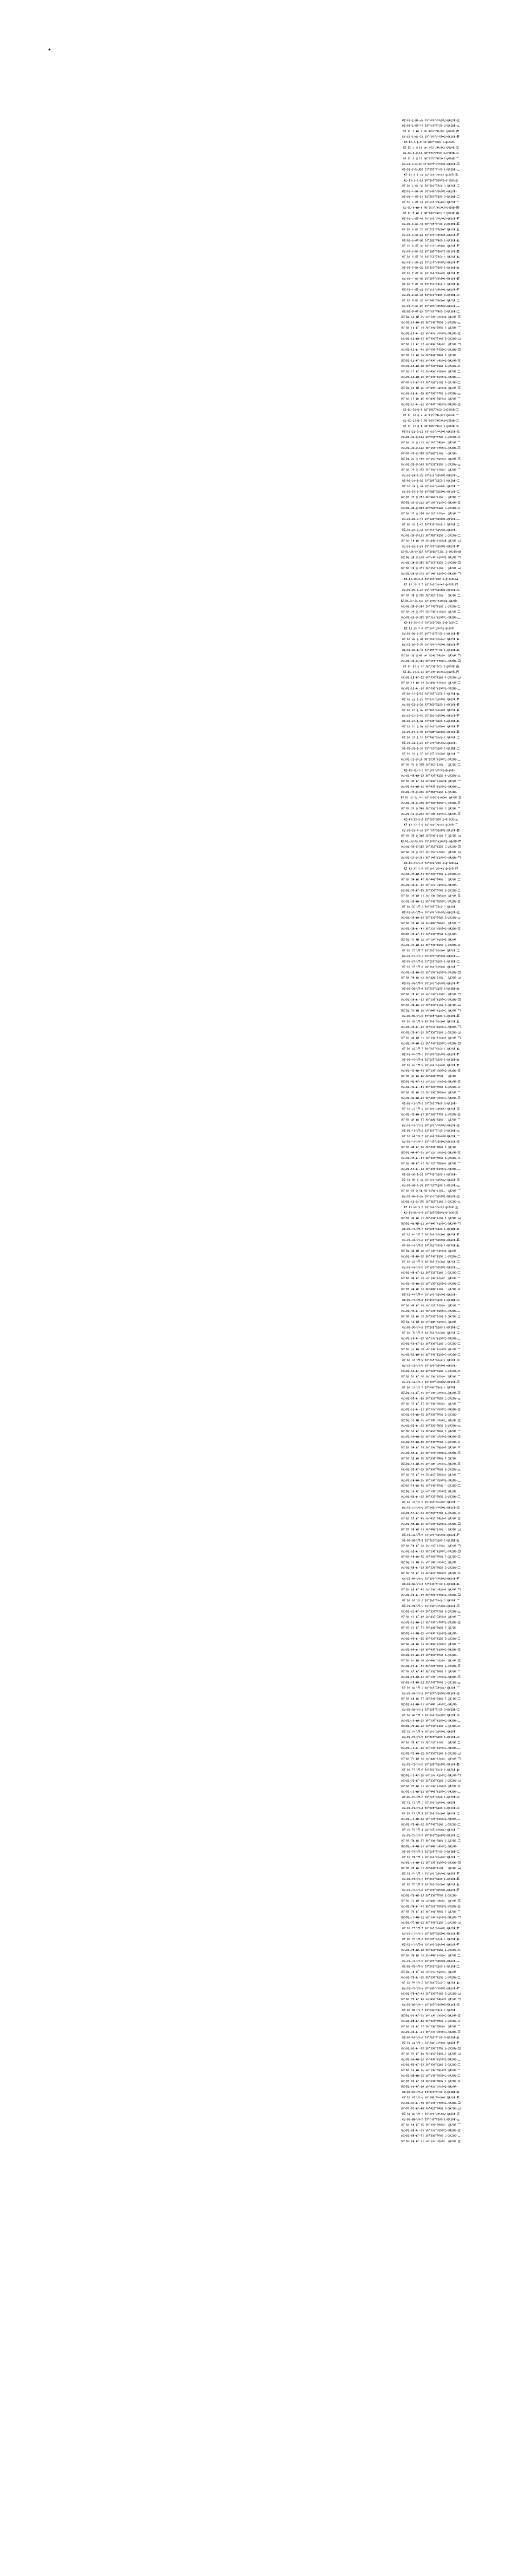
# Model space of a CAD drawing. Header units: millimetres. Extents: x 432021 to 740255325, y -4502358683 to 220992.
import ezdxf
from ezdxf.enums import TextEntityAlignment as Align

# ---------------------------------------------------------------- set-up
doc = ezdxf.new("R2010")
doc.units = ezdxf.units.MM
doc.header["$PDMODE"] = 3
doc.linetypes.add('XKITLINE00', pattern=[0])
doc.linetypes.add('XKITLINE02', pattern=[4, 2, -2])
doc.layers.add('CONTOUR_OUTER', color=1, linetype='Continuous')
doc.layers.add('图框线', color=111, linetype='Continuous')
for name, color, linetype, lineweight in [('剖面', 1, 'Continuous', 0), ('总说明', 7, 'Continuous', 20), ('标注', 3, 'Continuous', 13)]:
    doc.layers.add(name, color=color, linetype=linetype, lineweight=lineweight)
doc.styles.add('Arial', font='arial.ttf')
doc.styles.add('Arial Narrow', font='ARIALN.TTF')
doc.styles.add('长仿宋5', font='', dxfattribs={"width": 0.7, "height": 100})
doc.styles.add('长仿宋5mm', font='simfang.ttf', dxfattribs={"width": 0.7, "height": 65})
doc.styles.add('黑体', font='simhei.ttf', dxfattribs={"height": 1})
doc.styles.get('长仿宋5').set_extended_font_data('FangSong_GB2312')
doc.dimstyles.get("Standard").update_dxf_attribs({"dimscale": 50, "dimtxt": 0.3, "dimasz": 0.5, "dimexe": 1, "dimexo": 1, "dimgap": 0.1, "dimtad": 1, "dimdec": 0, "dimzin": 0, "dimdsep": 46, "dimtxsty": 'Arial Narrow', "dimblk": 'ARCHTICK', "dimcen": 1, "dimclrt": 2, "dimadec": 0, "dimazin": 0, "dimtfac": 1, "dimtdec": 0, "dimtofl": 0, "dimtmove": 0, "dimatfit": 3, "dimldrblk": 'ARCHTICK', "dimfxl": 1, "dimtfill": 1, "dimtolj": 1, "dimtzin": 0, "dimarcsym": 1})

# ---------------------------------------------------------------- blocks, each defined once
blk = doc.blocks.new('A$C506E562D')
at = {"layer": 'CONTOUR_OUTER', "color": 4}
blk.add_line((0, 0), (73, 34), dxfattribs=at)
blk.add_lwpolyline([(73, 34), (157, 34), (157, 69), (73, 69)], close=True, dxfattribs=at)
blk = doc.blocks.new('A$C5B7B5DC4')
at = {"layer": '剖面'}
blk.add_hatch(color=6, dxfattribs=at).paths.add_polyline_path([(50, 0), (0, 25), (50, 25)], flags=17)
at = {"layer": '剖面', "color": 6, "linetype": 'XKITLINE00', "lineweight": 0}
for p, q in [((0, 25), (50, 50)), ((0, 25), (50, 0)), ((100, 25), (0, 25)), ((50, 0), (50, 50)), ((100, 25), (100, 125))]:
    blk.add_line(p, q, dxfattribs=at)
at = {"layer": '剖面', "color": 6, "style": '黑体', "width": 0.85}
blk.add_text('1', height=50, rotation=90, dxfattribs=at).set_placement((80, 70))
blk = doc.blocks.new('A$C2F5866FA')
at = {"layer": '剖面'}
blk.add_hatch(color=6, dxfattribs=at).paths.add_polyline_path([(50, 100), (0, 100), (50, 125)], flags=17)
at = {"layer": '剖面', "color": 6, "linetype": 'XKITLINE00', "lineweight": 0}
for p, q in [((0, 100), (50, 125)), ((50, 75), (0, 100)), ((100, 100), (0, 100)), ((50, 125), (50, 75)), ((100, 100), (100, 0))]:
    blk.add_line(p, q, dxfattribs=at)
at = {"layer": '剖面', "color": 6, "style": '黑体', "width": 0.85}
blk.add_text('1', height=50, rotation=90, dxfattribs=at).set_placement((81, 45))
blk = doc.blocks.new('_ArchTick')
at = {"color": 0, "linetype": 'ByBlock', "const_width": 0.15}
blk.add_lwpolyline([(-0.5, -0.5), (0.5, 0.5)], dxfattribs=at)
blk = doc.blocks.new('*D210')
at = {"layer": 'CONTOUR_OUTER', "color": 0, "lineweight": -2}
for p, q in [((434251, 220800), (434251, 220836)), ((434651, 220786), (434251, 220786)), ((434651, 220800), (434651, 220836))]:
    blk.add_line(p, q, dxfattribs=at)
at = {"layer": 'CONTOUR_OUTER', "color": 0, "lineweight": -2, "xscale": 25, "yscale": 25, "zscale": 25, "rotation": 180}
blk.add_blockref('_ArchTick', (434251, 220786), dxfattribs=at)
at = {"layer": 'CONTOUR_OUTER', "color": 0, "lineweight": -2, "xscale": 25, "yscale": 25, "zscale": 25}
blk.add_blockref('_ArchTick', (434651, 220786), dxfattribs=at)
at = {"layer": 'CONTOUR_OUTER', "color": 2, "insert": (434451, 220798), "char_height": 15, "attachment_point": 5, "style": 'Arial Narrow', "bg_fill": 3, "box_fill_scale": 1.1, "bg_fill_color": 256, "bg_fill_true_color": 13158600, "bg_fill_transparency": 4929336}
blk.add_mtext('\\A1;400', dxfattribs=at)
at = {"layer": 'Defpoints', "color": 0}
for p in [(434251, 220786), (434251, 220750), (434651, 220750)]:
    blk.add_point(p, dxfattribs=at)
blk = doc.blocks.new('*D212')
at = {"layer": 'CONTOUR_OUTER', "color": 0, "lineweight": -2}
for p, q in [((434201, 220475), (434161, 220475)), ((434201, 220455), (434161, 220455)), ((434211, 220475), (434211, 220528)), ((434211, 220455), (434211, 220475))]:
    blk.add_line(p, q, dxfattribs=at)
at = {"layer": 'CONTOUR_OUTER', "color": 0, "lineweight": -2, "xscale": 25, "yscale": 25, "zscale": 25}
for p, rotation in [((434211, 220475), 90), ((434211, 220455), 270)]:
    blk.add_blockref('_ArchTick', p, dxfattribs=dict(at, rotation=rotation))
at = {"layer": 'CONTOUR_OUTER', "color": 2, "insert": (434199, 220514), "char_height": 15, "attachment_point": 5, "rotation": 90, "style": 'Arial Narrow', "bg_fill": 3, "box_fill_scale": 1.1, "bg_fill_color": 256, "bg_fill_true_color": 13158600, "bg_fill_transparency": 4924176}
blk.add_mtext('\\A1;20', dxfattribs=at)
at = {"layer": 'Defpoints', "color": 0}
for p in [(434211, 220475), (434251, 220475), (434251, 220455)]:
    blk.add_point(p, dxfattribs=at)
blk = doc.blocks.new('*D213')
at = {"layer": 'CONTOUR_OUTER', "color": 0, "lineweight": -2}
for p, q in [((434201, 220455), (434161, 220455)), ((434201, 220180), (434161, 220180)), ((434211, 220455), (434211, 220180))]:
    blk.add_line(p, q, dxfattribs=at)
at = {"layer": 'CONTOUR_OUTER', "color": 0, "lineweight": -2, "xscale": 25, "yscale": 25, "zscale": 25}
for p, rotation in [((434211, 220455), 90), ((434211, 220180), 270)]:
    blk.add_blockref('_ArchTick', p, dxfattribs=dict(at, rotation=rotation))
at = {"layer": 'CONTOUR_OUTER', "color": 2, "insert": (434199, 220318), "char_height": 15, "attachment_point": 5, "rotation": 90, "style": 'Arial Narrow', "bg_fill": 3, "box_fill_scale": 1.1, "bg_fill_color": 256, "bg_fill_true_color": 13158600, "bg_fill_transparency": 3636848}
blk.add_mtext('\\A1;275', dxfattribs=at)
at = {"layer": 'Defpoints', "color": 0}
for p in [(434211, 220180), (434251, 220455), (434251, 220180)]:
    blk.add_point(p, dxfattribs=at)
blk = doc.blocks.new('*D215')
at = {"layer": 'CONTOUR_OUTER', "color": 0, "lineweight": -2}
for p, q in [((434201, 220750), (434161, 220750)), ((434201, 220475), (434161, 220475)), ((434211, 220750), (434211, 220475))]:
    blk.add_line(p, q, dxfattribs=at)
at = {"layer": 'CONTOUR_OUTER', "color": 0, "lineweight": -2, "xscale": 25, "yscale": 25, "zscale": 25}
for p, rotation in [((434211, 220750), 90), ((434211, 220475), 270)]:
    blk.add_blockref('_ArchTick', p, dxfattribs=dict(at, rotation=rotation))
at = {"layer": 'CONTOUR_OUTER', "color": 2, "insert": (434199, 220613), "char_height": 15, "attachment_point": 5, "rotation": 90, "style": 'Arial Narrow', "bg_fill": 3, "box_fill_scale": 1.1, "bg_fill_color": 256, "bg_fill_true_color": 13158600, "bg_fill_transparency": 812976}
blk.add_mtext('\\A1;275', dxfattribs=at)
at = {"layer": 'Defpoints', "color": 0}
for p in [(434211, 220475), (434251, 220750), (434251, 220475)]:
    blk.add_point(p, dxfattribs=at)
blk = doc.blocks.new('*D258')
at = {"layer": 'CONTOUR_OUTER', "color": 0, "lineweight": -2}
for p, q in [((435116, 220533), (435116, 220559)), ((435116, 220509), (435156, 220509)), ((435156, 220533), (435156, 220559))]:
    blk.add_line(p, q, dxfattribs=at)
at = {"layer": 'CONTOUR_OUTER', "color": 0, "lineweight": -2, "xscale": 25, "yscale": 25, "zscale": 25, "rotation": 180}
blk.add_blockref('_ArchTick', (435116, 220509), dxfattribs=at)
at = {"layer": 'CONTOUR_OUTER', "color": 0, "lineweight": -2, "xscale": 25, "yscale": 25, "zscale": 25}
blk.add_blockref('_ArchTick', (435156, 220509), dxfattribs=at)
at = {"layer": 'CONTOUR_OUTER', "color": 2, "insert": (435136, 220522), "char_height": 15, "attachment_point": 5, "style": 'Arial Narrow', "bg_fill": 3, "box_fill_scale": 1.1, "bg_fill_color": 256, "bg_fill_true_color": 13158600, "bg_fill_transparency": 16045004}
blk.add_mtext('\\A1;40', dxfattribs=at)
at = {"layer": 'Defpoints', "color": 0}
for p in [(435116, 220483), (435156, 220509), (435156, 220483)]:
    blk.add_point(p, dxfattribs=at)
blk = doc.blocks.new('*D259')
at = {"layer": 'CONTOUR_OUTER', "color": 0, "lineweight": -2}
for p, q in [((435176, 220533), (435176, 220559)), ((435216, 220509), (435176, 220509)), ((435216, 220533), (435216, 220559))]:
    blk.add_line(p, q, dxfattribs=at)
at = {"layer": 'CONTOUR_OUTER', "color": 0, "lineweight": -2, "xscale": 25, "yscale": 25, "zscale": 25, "rotation": 180}
blk.add_blockref('_ArchTick', (435176, 220509), dxfattribs=at)
at = {"layer": 'CONTOUR_OUTER', "color": 0, "lineweight": -2, "xscale": 25, "yscale": 25, "zscale": 25}
blk.add_blockref('_ArchTick', (435216, 220509), dxfattribs=at)
at = {"layer": 'CONTOUR_OUTER', "color": 2, "insert": (435196, 220521), "char_height": 15, "attachment_point": 5, "style": 'Arial Narrow', "bg_fill": 3, "box_fill_scale": 1.1, "bg_fill_color": 256, "bg_fill_true_color": 13158600, "bg_fill_transparency": 0}
blk.add_mtext('\\A1;40', dxfattribs=at)
at = {"layer": 'Defpoints', "color": 0}
for p in [(435176, 220509), (435176, 220483), (435216, 220483)]:
    blk.add_point(p, dxfattribs=at)
blk = doc.blocks.new('*D292')
at = {"layer": 'CONTOUR_OUTER', "color": 0, "lineweight": -2}
for p, q in [((435976, 220799), (435976, 220834)), ((436376, 220784), (435976, 220784)), ((436376, 220799), (436376, 220834))]:
    blk.add_line(p, q, dxfattribs=at)
at = {"layer": 'CONTOUR_OUTER', "color": 0, "lineweight": -2, "xscale": 25, "yscale": 25, "zscale": 25, "rotation": 180}
blk.add_blockref('_ArchTick', (435976, 220784), dxfattribs=at)
at = {"layer": 'CONTOUR_OUTER', "color": 0, "lineweight": -2, "xscale": 25, "yscale": 25, "zscale": 25}
blk.add_blockref('_ArchTick', (436376, 220784), dxfattribs=at)
at = {"layer": 'CONTOUR_OUTER', "color": 2, "insert": (436176, 220796), "char_height": 15, "attachment_point": 5, "style": 'Arial Narrow', "bg_fill": 3, "box_fill_scale": 1.1, "bg_fill_color": 256, "bg_fill_true_color": 13158600, "bg_fill_transparency": 5297808}
blk.add_mtext('\\A1;400', dxfattribs=at)
at = {"layer": 'Defpoints', "color": 0}
for p in [(435976, 220784), (435976, 220749), (436376, 220749)]:
    blk.add_point(p, dxfattribs=at)
blk = doc.blocks.new('*D293')
at = {"layer": 'CONTOUR_OUTER', "color": 0, "lineweight": -2}
for p, q in [((435926, 220474), (435886, 220474)), ((435926, 220454), (435886, 220454)), ((435936, 220474), (435936, 220526)), ((435936, 220454), (435936, 220474))]:
    blk.add_line(p, q, dxfattribs=at)
at = {"layer": 'CONTOUR_OUTER', "color": 0, "lineweight": -2, "xscale": 25, "yscale": 25, "zscale": 25}
for p, rotation in [((435936, 220474), 90), ((435936, 220454), 270)]:
    blk.add_blockref('_ArchTick', p, dxfattribs=dict(at, rotation=rotation))
at = {"layer": 'CONTOUR_OUTER', "color": 2, "insert": (435924, 220513), "char_height": 15, "attachment_point": 5, "rotation": 90, "style": 'Arial Narrow', "bg_fill": 3, "box_fill_scale": 1.1, "bg_fill_color": 256, "bg_fill_true_color": 13158600, "bg_fill_transparency": 7032956}
blk.add_mtext('\\A1;20', dxfattribs=at)
at = {"layer": 'Defpoints', "color": 0}
for p in [(435936, 220474), (435976, 220474), (435976, 220454)]:
    blk.add_point(p, dxfattribs=at)
blk = doc.blocks.new('*D294')
at = {"layer": 'CONTOUR_OUTER', "color": 0, "lineweight": -2}
for p, q in [((435926, 220454), (435886, 220454)), ((435926, 220179), (435886, 220179)), ((435936, 220454), (435936, 220179))]:
    blk.add_line(p, q, dxfattribs=at)
at = {"layer": 'CONTOUR_OUTER', "color": 0, "lineweight": -2, "xscale": 25, "yscale": 25, "zscale": 25}
for p, rotation in [((435936, 220454), 90), ((435936, 220179), 270)]:
    blk.add_blockref('_ArchTick', p, dxfattribs=dict(at, rotation=rotation))
at = {"layer": 'CONTOUR_OUTER', "color": 2, "insert": (435924, 220316), "char_height": 15, "attachment_point": 5, "rotation": 90, "style": 'Arial Narrow', "bg_fill": 3, "box_fill_scale": 1.1, "bg_fill_color": 256, "bg_fill_true_color": 13158600, "bg_fill_transparency": 10626668}
blk.add_mtext('\\A1;275', dxfattribs=at)
at = {"layer": 'Defpoints', "color": 0}
for p in [(435936, 220179), (435976, 220454), (435976, 220179)]:
    blk.add_point(p, dxfattribs=at)
blk = doc.blocks.new('*D291')
at = {"layer": 'CONTOUR_OUTER', "color": 0, "lineweight": -2}
for p, q in [((435926, 220749), (435886, 220749)), ((435926, 220474), (435886, 220474)), ((435936, 220749), (435936, 220474))]:
    blk.add_line(p, q, dxfattribs=at)
at = {"layer": 'CONTOUR_OUTER', "color": 0, "lineweight": -2, "xscale": 25, "yscale": 25, "zscale": 25}
for p, rotation in [((435936, 220749), 90), ((435936, 220474), 270)]:
    blk.add_blockref('_ArchTick', p, dxfattribs=dict(at, rotation=rotation))
at = {"layer": 'CONTOUR_OUTER', "color": 2, "insert": (435924, 220611), "char_height": 15, "attachment_point": 5, "rotation": 90, "style": 'Arial Narrow', "bg_fill": 3, "box_fill_scale": 1.1, "bg_fill_color": 256, "bg_fill_true_color": 13158600, "bg_fill_transparency": 0}
blk.add_mtext('\\A1;275', dxfattribs=at)
at = {"layer": 'Defpoints', "color": 0}
for p in [(435936, 220474), (435976, 220749), (435976, 220474)]:
    blk.add_point(p, dxfattribs=at)
blk = doc.blocks.new('*D295')
at = {"layer": 'CONTOUR_OUTER', "color": 0, "lineweight": -2}
for p, q in [((436841, 220531), (436841, 220557)), ((436841, 220507), (436881, 220507)), ((436881, 220531), (436881, 220557))]:
    blk.add_line(p, q, dxfattribs=at)
at = {"layer": 'CONTOUR_OUTER', "color": 0, "lineweight": -2, "xscale": 25, "yscale": 25, "zscale": 25, "rotation": 180}
blk.add_blockref('_ArchTick', (436841, 220507), dxfattribs=at)
at = {"layer": 'CONTOUR_OUTER', "color": 0, "lineweight": -2, "xscale": 25, "yscale": 25, "zscale": 25}
blk.add_blockref('_ArchTick', (436881, 220507), dxfattribs=at)
at = {"layer": 'CONTOUR_OUTER', "color": 2, "insert": (436861, 220520), "char_height": 15, "attachment_point": 5, "style": 'Arial Narrow', "bg_fill": 3, "box_fill_scale": 1.1, "bg_fill_color": 256, "bg_fill_true_color": 13158600, "bg_fill_transparency": 10633356}
blk.add_mtext('\\A1;40', dxfattribs=at)
at = {"layer": 'Defpoints', "color": 0}
for p in [(436841, 220481), (436881, 220507), (436881, 220481)]:
    blk.add_point(p, dxfattribs=at)
blk = doc.blocks.new('*D296')
at = {"layer": 'CONTOUR_OUTER', "color": 0, "lineweight": -2}
for p, q in [((436901, 220531), (436901, 220557)), ((436941, 220507), (436901, 220507)), ((436941, 220531), (436941, 220557))]:
    blk.add_line(p, q, dxfattribs=at)
at = {"layer": 'CONTOUR_OUTER', "color": 0, "lineweight": -2, "xscale": 25, "yscale": 25, "zscale": 25, "rotation": 180}
blk.add_blockref('_ArchTick', (436901, 220507), dxfattribs=at)
at = {"layer": 'CONTOUR_OUTER', "color": 0, "lineweight": -2, "xscale": 25, "yscale": 25, "zscale": 25}
blk.add_blockref('_ArchTick', (436941, 220507), dxfattribs=at)
at = {"layer": 'CONTOUR_OUTER', "color": 2, "insert": (436921, 220519), "char_height": 15, "attachment_point": 5, "style": 'Arial Narrow', "bg_fill": 3, "box_fill_scale": 1.1, "bg_fill_color": 256, "bg_fill_true_color": 13158600, "bg_fill_transparency": 0}
blk.add_mtext('\\A1;40', dxfattribs=at)
at = {"layer": 'Defpoints', "color": 0}
for p in [(436901, 220507), (436901, 220481), (436941, 220481)]:
    blk.add_point(p, dxfattribs=at)
blk = doc.blocks.new('*D305')
at = {"layer": 'CONTOUR_OUTER', "color": 0, "lineweight": -2}
for p, q in [((437696, 220799), (437696, 220834)), ((438096, 220784), (437696, 220784)), ((438096, 220799), (438096, 220834))]:
    blk.add_line(p, q, dxfattribs=at)
at = {"layer": 'CONTOUR_OUTER', "color": 0, "lineweight": -2, "xscale": 25, "yscale": 25, "zscale": 25, "rotation": 180}
blk.add_blockref('_ArchTick', (437696, 220784), dxfattribs=at)
at = {"layer": 'CONTOUR_OUTER', "color": 0, "lineweight": -2, "xscale": 25, "yscale": 25, "zscale": 25}
blk.add_blockref('_ArchTick', (438096, 220784), dxfattribs=at)
at = {"layer": 'CONTOUR_OUTER', "color": 2, "insert": (437896, 220797), "char_height": 15, "attachment_point": 5, "style": 'Arial Narrow', "bg_fill": 3, "box_fill_scale": 1.1, "bg_fill_color": 256, "bg_fill_true_color": 13158600, "bg_fill_transparency": 6368116}
blk.add_mtext('\\A1;400', dxfattribs=at)
at = {"layer": 'Defpoints', "color": 0}
for p in [(437696, 220784), (437696, 220749), (438096, 220749)]:
    blk.add_point(p, dxfattribs=at)
blk = doc.blocks.new('*D306')
at = {"layer": 'CONTOUR_OUTER', "color": 0, "lineweight": -2}
for p, q in [((437646, 220474), (437606, 220474)), ((437646, 220454), (437606, 220454)), ((437656, 220474), (437656, 220527)), ((437656, 220454), (437656, 220474))]:
    blk.add_line(p, q, dxfattribs=at)
at = {"layer": 'CONTOUR_OUTER', "color": 0, "lineweight": -2, "xscale": 25, "yscale": 25, "zscale": 25}
for p, rotation in [((437656, 220474), 90), ((437656, 220454), 270)]:
    blk.add_blockref('_ArchTick', p, dxfattribs=dict(at, rotation=rotation))
at = {"layer": 'CONTOUR_OUTER', "color": 2, "insert": (437644, 220513), "char_height": 15, "attachment_point": 5, "rotation": 90, "style": 'Arial Narrow', "bg_fill": 3, "box_fill_scale": 1.1, "bg_fill_color": 256, "bg_fill_true_color": 13158600, "bg_fill_transparency": 6368116}
blk.add_mtext('\\A1;20', dxfattribs=at)
at = {"layer": 'Defpoints', "color": 0}
for p in [(437656, 220474), (437696, 220474), (437696, 220454)]:
    blk.add_point(p, dxfattribs=at)
blk = doc.blocks.new('*D307')
at = {"layer": 'CONTOUR_OUTER', "color": 0, "lineweight": -2}
for p, q in [((437646, 220454), (437606, 220454)), ((437646, 220179), (437606, 220179)), ((437656, 220454), (437656, 220179))]:
    blk.add_line(p, q, dxfattribs=at)
at = {"layer": 'CONTOUR_OUTER', "color": 0, "lineweight": -2, "xscale": 25, "yscale": 25, "zscale": 25}
for p, rotation in [((437656, 220454), 90), ((437656, 220179), 270)]:
    blk.add_blockref('_ArchTick', p, dxfattribs=dict(at, rotation=rotation))
at = {"layer": 'CONTOUR_OUTER', "color": 2, "insert": (437644, 220317), "char_height": 15, "attachment_point": 5, "rotation": 90, "style": 'Arial Narrow', "bg_fill": 3, "box_fill_scale": 1.1, "bg_fill_color": 256, "bg_fill_true_color": 13158600, "bg_fill_transparency": 0}
blk.add_mtext('\\A1;275', dxfattribs=at)
at = {"layer": 'Defpoints', "color": 0}
for p in [(437656, 220179), (437696, 220454), (437696, 220179)]:
    blk.add_point(p, dxfattribs=at)
blk = doc.blocks.new('*D304')
at = {"layer": 'CONTOUR_OUTER', "color": 0, "lineweight": -2}
for p, q in [((437646, 220749), (437606, 220749)), ((437646, 220474), (437606, 220474)), ((437656, 220749), (437656, 220474))]:
    blk.add_line(p, q, dxfattribs=at)
at = {"layer": 'CONTOUR_OUTER', "color": 0, "lineweight": -2, "xscale": 25, "yscale": 25, "zscale": 25}
for p, rotation in [((437656, 220749), 90), ((437656, 220474), 270)]:
    blk.add_blockref('_ArchTick', p, dxfattribs=dict(at, rotation=rotation))
at = {"layer": 'CONTOUR_OUTER', "color": 2, "insert": (437644, 220612), "char_height": 15, "attachment_point": 5, "rotation": 90, "style": 'Arial Narrow', "bg_fill": 3, "box_fill_scale": 1.1, "bg_fill_color": 256, "bg_fill_true_color": 13158600, "bg_fill_transparency": 3211313}
blk.add_mtext('\\A1;275', dxfattribs=at)
at = {"layer": 'Defpoints', "color": 0}
for p in [(437656, 220474), (437696, 220749), (437696, 220474)]:
    blk.add_point(p, dxfattribs=at)
blk = doc.blocks.new('*D308')
at = {"layer": 'CONTOUR_OUTER', "color": 0, "lineweight": -2}
for p, q in [((438561, 220531), (438561, 220558)), ((438561, 220508), (438601, 220508)), ((438601, 220531), (438601, 220558))]:
    blk.add_line(p, q, dxfattribs=at)
at = {"layer": 'CONTOUR_OUTER', "color": 0, "lineweight": -2, "xscale": 25, "yscale": 25, "zscale": 25, "rotation": 180}
blk.add_blockref('_ArchTick', (438561, 220508), dxfattribs=at)
at = {"layer": 'CONTOUR_OUTER', "color": 0, "lineweight": -2, "xscale": 25, "yscale": 25, "zscale": 25}
blk.add_blockref('_ArchTick', (438601, 220508), dxfattribs=at)
at = {"layer": 'CONTOUR_OUTER', "color": 2, "insert": (438581, 220521), "char_height": 15, "attachment_point": 5, "style": 'Arial Narrow', "bg_fill": 3, "box_fill_scale": 1.1, "bg_fill_color": 256, "bg_fill_true_color": 13158600, "bg_fill_transparency": 6368632}
blk.add_mtext('\\A1;40', dxfattribs=at)
at = {"layer": 'Defpoints', "color": 0}
for p in [(438561, 220481), (438601, 220508), (438601, 220481)]:
    blk.add_point(p, dxfattribs=at)
blk = doc.blocks.new('*D309')
at = {"layer": 'CONTOUR_OUTER', "color": 0, "lineweight": -2}
for p, q in [((438621, 220531), (438621, 220557)), ((438661, 220507), (438621, 220507)), ((438661, 220531), (438661, 220557))]:
    blk.add_line(p, q, dxfattribs=at)
at = {"layer": 'CONTOUR_OUTER', "color": 0, "lineweight": -2, "xscale": 25, "yscale": 25, "zscale": 25, "rotation": 180}
blk.add_blockref('_ArchTick', (438621, 220507), dxfattribs=at)
at = {"layer": 'CONTOUR_OUTER', "color": 0, "lineweight": -2, "xscale": 25, "yscale": 25, "zscale": 25}
blk.add_blockref('_ArchTick', (438661, 220507), dxfattribs=at)
at = {"layer": 'CONTOUR_OUTER', "color": 2, "insert": (438641, 220520), "char_height": 15, "attachment_point": 5, "style": 'Arial Narrow', "bg_fill": 3, "box_fill_scale": 1.1, "bg_fill_color": 256, "bg_fill_true_color": 13158600, "bg_fill_transparency": 6368632}
blk.add_mtext('\\A1;40', dxfattribs=at)
at = {"layer": 'Defpoints', "color": 0}
for p in [(438621, 220507), (438621, 220481), (438661, 220481)]:
    blk.add_point(p, dxfattribs=at)
blk = doc.blocks.new('*D318')
at = {"layer": 'CONTOUR_OUTER', "color": 0, "lineweight": -2}
for p, q in [((439390, 220736), (439390, 220787)), ((440090, 220737), (439390, 220737)), ((440090, 220736), (440090, 220787))]:
    blk.add_line(p, q, dxfattribs=at)
at = {"layer": 'CONTOUR_OUTER', "color": 0, "lineweight": -2, "xscale": 25, "yscale": 25, "zscale": 25, "rotation": 180}
blk.add_blockref('_ArchTick', (439390, 220737), dxfattribs=at)
at = {"layer": 'CONTOUR_OUTER', "color": 0, "lineweight": -2, "xscale": 25, "yscale": 25, "zscale": 25}
blk.add_blockref('_ArchTick', (440090, 220737), dxfattribs=at)
at = {"layer": 'CONTOUR_OUTER', "color": 2, "insert": (439740, 220750), "char_height": 15, "attachment_point": 5, "style": 'Arial Narrow', "bg_fill": 3, "box_fill_scale": 1.1, "bg_fill_color": 256, "bg_fill_true_color": 13158600, "bg_fill_transparency": 11121148}
blk.add_mtext('\\A1;700', dxfattribs=at)
at = {"layer": 'Defpoints', "color": 0}
for p in [(439390, 220737), (439390, 220686), (440090, 220686)]:
    blk.add_point(p, dxfattribs=at)
blk = doc.blocks.new('*D324')
at = {"layer": 'CONTOUR_OUTER', "color": 0, "lineweight": -2}
for p, q in [((439340, 220486), (439299, 220486)), ((439340, 220470), (439299, 220470)), ((439349, 220486), (439349, 220470)), ((439349, 220470), (439349, 220419))]:
    blk.add_line(p, q, dxfattribs=at)
at = {"layer": 'CONTOUR_OUTER', "color": 0, "lineweight": -2, "xscale": 25, "yscale": 25, "zscale": 25}
for p, rotation in [((439349, 220486), 90), ((439349, 220470), 270)]:
    blk.add_blockref('_ArchTick', p, dxfattribs=dict(at, rotation=rotation))
at = {"layer": 'CONTOUR_OUTER', "color": 2, "insert": (439337, 220432), "char_height": 15, "attachment_point": 5, "rotation": 90, "style": 'Arial Narrow', "bg_fill": 3, "box_fill_scale": 1.1, "bg_fill_color": 256, "bg_fill_true_color": 13158600, "bg_fill_transparency": 5145400}
blk.add_mtext('\\A1;16', dxfattribs=at)
at = {"layer": 'Defpoints', "color": 0}
for p in [(439349, 220470), (439390, 220486), (439390, 220470)]:
    blk.add_point(p, dxfattribs=at)
blk = doc.blocks.new('*D325')
at = {"layer": 'CONTOUR_OUTER', "color": 0, "lineweight": -2}
for p, q in [((439340, 220686), (439232, 220686)), ((439340, 220270), (439232, 220270)), ((439282, 220686), (439282, 220270))]:
    blk.add_line(p, q, dxfattribs=at)
at = {"layer": 'CONTOUR_OUTER', "color": 0, "lineweight": -2, "xscale": 25, "yscale": 25, "zscale": 25}
for p, rotation in [((439282, 220686), 90), ((439282, 220270), 270)]:
    blk.add_blockref('_ArchTick', p, dxfattribs=dict(at, rotation=rotation))
at = {"layer": 'CONTOUR_OUTER', "color": 2, "insert": (439269, 220478), "char_height": 15, "attachment_point": 5, "rotation": 90, "style": 'Arial Narrow', "bg_fill": 3, "box_fill_scale": 1.1, "bg_fill_color": 256, "bg_fill_true_color": 13158600, "bg_fill_transparency": 10837052}
blk.add_mtext('\\A1;416', dxfattribs=at)
at = {"layer": 'Defpoints', "color": 0}
for p in [(439282, 220270), (439390, 220686), (439390, 220270)]:
    blk.add_point(p, dxfattribs=at)
blk = doc.blocks.new('A$C4D7D7F2F')
at = {"layer": 'CONTOUR_OUTER', "color": 3}
for p, q in [((25, 60), (0, 60)), ((0, 60), (0, 0)), ((0, 0), (25, 0))]:
    blk.add_line(p, q, dxfattribs=at)
blk = doc.blocks.new('A$C138E6461')
at = {"layer": 'CONTOUR_OUTER', "color": 3}
for p, q in [((0, 416), (0, 0)), ((0, 416), (20, 416)), ((0, 0), (20, 0)), ((20, 416), (20, 224)), ((20, 192), (20, 0))]:
    blk.add_line(p, q, dxfattribs=at)
blk = doc.blocks.new('*D367')
at = {"layer": 'CONTOUR_OUTER', "color": 0, "lineweight": -2}
for p, q in [((440378, 220733), (440378, 220759)), ((440378, 220709), (440398, 220709)), ((440398, 220733), (440398, 220759)), ((440398, 220709), (440450, 220709))]:
    blk.add_line(p, q, dxfattribs=at)
at = {"layer": 'CONTOUR_OUTER', "color": 0, "lineweight": -2, "xscale": 25, "yscale": 25, "zscale": 25, "rotation": 180}
blk.add_blockref('_ArchTick', (440378, 220709), dxfattribs=at)
at = {"layer": 'CONTOUR_OUTER', "color": 0, "lineweight": -2, "xscale": 25, "yscale": 25, "zscale": 25}
blk.add_blockref('_ArchTick', (440398, 220709), dxfattribs=at)
at = {"layer": 'CONTOUR_OUTER', "color": 2, "insert": (440437, 220722), "char_height": 15, "attachment_point": 5, "style": 'Arial Narrow', "bg_fill": 3, "box_fill_scale": 1.1, "bg_fill_color": 256, "bg_fill_true_color": 13158600, "bg_fill_transparency": 11188044}
blk.add_mtext('\\A1;20', dxfattribs=at)
at = {"layer": 'Defpoints', "color": 0}
for p in [(440378, 220683), (440398, 220709), (440398, 220683)]:
    blk.add_point(p, dxfattribs=at)
blk = doc.blocks.new('*D379')
at = {"layer": 'CONTOUR_OUTER', "color": 0, "lineweight": -2}
for p, q in [((440090, 220559), (440090, 220578)), ((440090, 220528), (440115, 220528)), ((440115, 220559), (440115, 220578)), ((440115, 220528), (440168, 220528))]:
    blk.add_line(p, q, dxfattribs=at)
at = {"layer": 'CONTOUR_OUTER', "color": 0, "lineweight": -2, "xscale": 25, "yscale": 25, "zscale": 25, "rotation": 180}
blk.add_blockref('_ArchTick', (440090, 220528), dxfattribs=at)
at = {"layer": 'CONTOUR_OUTER', "color": 0, "lineweight": -2, "xscale": 25, "yscale": 25, "zscale": 25}
blk.add_blockref('_ArchTick', (440115, 220528), dxfattribs=at)
at = {"layer": 'CONTOUR_OUTER', "color": 2, "insert": (440154, 220541), "char_height": 15, "attachment_point": 5, "style": 'Arial Narrow', "bg_fill": 3, "box_fill_scale": 1.1, "bg_fill_color": 256, "bg_fill_true_color": 13158600, "bg_fill_transparency": 6376372}
blk.add_mtext('\\A1;25', dxfattribs=at)
at = {"layer": 'Defpoints', "color": 0}
for p in [(440090, 220509), (440115, 220528), (440115, 220509)]:
    blk.add_point(p, dxfattribs=at)
blk = doc.blocks.new('*D414')
at = {"layer": 'CONTOUR_OUTER', "color": 0, "lineweight": -2}
for p, q in [((441135, 220652), (441135, 220681)), ((441735, 220631), (441135, 220631)), ((441735, 220652), (441735, 220681))]:
    blk.add_line(p, q, dxfattribs=at)
at = {"layer": 'CONTOUR_OUTER', "color": 0, "lineweight": -2, "xscale": 25, "yscale": 25, "zscale": 25, "rotation": 180}
blk.add_blockref('_ArchTick', (441135, 220631), dxfattribs=at)
at = {"layer": 'CONTOUR_OUTER', "color": 0, "lineweight": -2, "xscale": 25, "yscale": 25, "zscale": 25}
blk.add_blockref('_ArchTick', (441735, 220631), dxfattribs=at)
at = {"layer": 'CONTOUR_OUTER', "color": 2, "insert": (441435, 220644), "char_height": 15, "attachment_point": 5, "style": 'Arial Narrow', "bg_fill": 3, "box_fill_scale": 1.1, "bg_fill_color": 256, "bg_fill_true_color": 13158600, "bg_fill_transparency": 2204360}
blk.add_mtext('\\A1;600', dxfattribs=at)
at = {"layer": 'Defpoints', "color": 0}
for p in [(441135, 220631), (441135, 220602), (441735, 220602)]:
    blk.add_point(p, dxfattribs=at)
blk = doc.blocks.new('*D420')
at = {"layer": 'CONTOUR_OUTER', "color": 0, "lineweight": -2}
for p, q in [((441085, 220502), (441062, 220502)), ((441085, 220494), (441062, 220494)), ((441112, 220502), (441112, 220570)), ((441112, 220494), (441112, 220469))]:
    blk.add_line(p, q, dxfattribs=at)
at = {"layer": 'CONTOUR_OUTER', "color": 0, "lineweight": -2, "xscale": 25, "yscale": 25, "zscale": 25}
for p, rotation in [((441112, 220502), 270), ((441112, 220494), 90)]:
    blk.add_blockref('_ArchTick', p, dxfattribs=dict(at, rotation=rotation))
at = {"layer": 'CONTOUR_OUTER', "color": 2, "insert": (441099, 220561), "char_height": 15, "attachment_point": 5, "rotation": 90, "style": 'Arial Narrow', "bg_fill": 3, "box_fill_scale": 1.1, "bg_fill_color": 256, "bg_fill_true_color": 13158600, "bg_fill_transparency": 2204360}
blk.add_mtext('\\A1;8', dxfattribs=at)
at = {"layer": 'Defpoints', "color": 0}
for p in [(441112, 220502), (441135, 220502), (441135, 220494)]:
    blk.add_point(p, dxfattribs=at)
blk = doc.blocks.new('*D421')
at = {"layer": 'CONTOUR_OUTER', "color": 0, "lineweight": -2}
for p, q in [((441085, 220602), (441002, 220602)), ((441085, 220394), (441002, 220394)), ((441052, 220602), (441052, 220394))]:
    blk.add_line(p, q, dxfattribs=at)
at = {"layer": 'CONTOUR_OUTER', "color": 0, "lineweight": -2, "xscale": 25, "yscale": 25, "zscale": 25}
for p, rotation in [((441052, 220602), 90), ((441052, 220394), 270)]:
    blk.add_blockref('_ArchTick', p, dxfattribs=dict(at, rotation=rotation))
at = {"layer": 'CONTOUR_OUTER', "color": 2, "insert": (441039, 220498), "char_height": 15, "attachment_point": 5, "rotation": 90, "style": 'Arial Narrow', "bg_fill": 3, "box_fill_scale": 1.1, "bg_fill_color": 256, "bg_fill_true_color": 13158600, "bg_fill_transparency": 2204296}
blk.add_mtext('\\A1;208', dxfattribs=at)
at = {"layer": 'Defpoints', "color": 0}
for p in [(441052, 220394), (441135, 220602), (441135, 220394)]:
    blk.add_point(p, dxfattribs=at)
blk = doc.blocks.new('A$C65252338')
at = {"color": 0, "lineweight": 50}
blk.add_line((1240, 168), (1660, 168), dxfattribs=at)
at = {"layer": '图框线', "color": 0}
for p, q in [((1680, 1188), (0, 1188)), ((0, 1188), (0, 0)), ((0, 0), (1680, 0)), ((1680, 0), (1680, 1188))]:
    blk.add_line(p, q, dxfattribs=at)
at = {"layer": '图框线', "color": 0, "lineweight": 100}
for p, q in [((1660, 1168), (100, 1168)), ((100, 1168), (100, 20)), ((100, 20), (1660, 20)), ((1660, 20), (1660, 1168))]:
    blk.add_line(p, q, dxfattribs=at)
at = {"layer": '图框线', "color": 0, "lineweight": 50, "ltscale": 5}
blk.add_line((1240, 168), (1240, 20), dxfattribs=at)
at = {"layer": '图框线', "color": 0, "ltscale": 5}
for p, q in [((1240, 132), (1660, 132)), ((1240, 104), (1660, 104)), ((1240, 76), (1660, 76)), ((1240, 48), (1660, 48)), ((1340, 20), (1340, 132)), ((1440, 20), (1440, 48)), ((1540, 20), (1540, 48))]:
    blk.add_line(p, q, dxfattribs=at)
at = {"color": 0, "attachment_point": 5}
for s, insert, char_height, width, style in [('试验名称', (1290, 118), 16, 100, '长仿宋5mm'), ('图 名', (1290, 90), 16, 100, '长仿宋5mm'), ('设 计', (1290, 62), 16, 100, '长仿宋5mm'), ('图 号', (1290, 34), 16, 100, '长仿宋5mm'), ('{\\fSimSun|b0|i0|c134|p2;同济大学赵琛试验零件图}', (1450, 150), 20, 420, '长仿宋5'), ('{\\fSimSun|b0|i0|c134|p2;日 期}', (1490, 34), 16, 100, '长仿宋5mm'), ('{\\fSimSun|b0|i0|c134|p2;2019.04.01}', (1600, 34), 16, 120, '长仿宋5mm')]:
    blk.add_mtext(s, dxfattribs=dict(at, insert=insert, char_height=char_height, width=width, style=style))

msp = doc.modelspace()

# ---------------------------------------------------------------- linework, layer by layer
at = {"color": 0, "lineweight": 50}
msp.add_line((435090, 219969.4), (435510, 219969.4), dxfattribs=at)
at = {"layer": 'CONTOUR_OUTER', "color": 3}
for points in [[(434251, 220750.4), (434651, 220750.4), (434651, 220475.4), (434251, 220475.4)], [(434251, 220475.4), (434651, 220475.4), (434651, 220455.4), (434251, 220455.4)], [(434251, 220455.4), (434651, 220455.4), (434651, 220180.4), (434251, 220180.4)]]:
    msp.add_lwpolyline(points, close=True, dxfattribs=at)
at = {"layer": '图框线', "color": 0}
for p, q in [((435530, 220989.4), (433850, 220989.4)), ((433850, 220989.4), (433850, 219801.4)), ((433850, 219801.4), (435530, 219801.4)), ((435530, 219801.4), (435530, 220989.4))]:
    msp.add_line(p, q, dxfattribs=at)
at = {"layer": '图框线', "color": 0, "lineweight": 100}
for p, q in [((435510, 220969.4), (433950, 220969.4)), ((433950, 220969.4), (433950, 219821.4)), ((433950, 219821.4), (435510, 219821.4)), ((435510, 219821.4), (435510, 220969.4))]:
    msp.add_line(p, q, dxfattribs=at)
at = {"layer": '图框线', "color": 0, "lineweight": 50, "ltscale": 5}
msp.add_line((435090, 219969.4), (435090, 219821.4), dxfattribs=at)
at = {"layer": '图框线', "color": 0, "ltscale": 5}
for p, q in [((435090, 219933.4), (435510, 219933.4)), ((435090, 219905.4), (435510, 219905.4)), ((435090, 219877.4), (435510, 219877.4)), ((435090, 219849.4), (435510, 219849.4)), ((435190, 219821.4), (435190, 219933.4)), ((435290, 219821.4), (435290, 219849.4)), ((435390, 219821.4), (435390, 219849.4))]:
    msp.add_line(p, q, dxfattribs=at)
at = {"layer": '总说明', "color": 7}
for p, q in [((434040.9, 219953.4), (434496.5, 219953.4)), ((434040.9, 219923.1), (434496.5, 219923.1)), ((434040.9, 219923.1), (434496.5, 219923.1)), ((434040.9, 219923.1), (434496.5, 219923.1)), ((434040.9, 219892.8), (434496.5, 219892.8)), ((434130.7, 219923.1), (434496.5, 219923.1))]:
    msp.add_line(p, q, dxfattribs=at)
at = {"layer": '标注', "color": 0}
for p, q in [((434040.9, 219953.4), (434040.9, 219923.1)), ((434133.8, 219923.1), (434133.8, 219953.4)), ((434224, 219923.1), (434224, 219953.4)), ((434320.8, 219923.1), (434320.8, 219953.4)), ((434369.5, 219923.1), (434369.5, 219953.4)), ((434496.5, 219923.1), (434496.5, 219953.4))]:
    msp.add_line(p, q, dxfattribs=at)
for points in [[(434040.9, 219923.1), (434496.5, 219923.1), (434496.5, 219892.8), (434040.9, 219892.8)], [(434133.8, 219892.8), (434133.8, 219892.8), (434133.8, 219923.1), (434133.8, 219923.1)], [(434224, 219892.8), (434224, 219892.8), (434224, 219923.1), (434224, 219923.1)], [(434320.8, 219892.8), (434320.8, 219892.8), (434320.8, 219923.1), (434320.8, 219923.1)], [(434369.5, 219892.8), (434369.5, 219892.8), (434369.5, 219923.1), (434369.5, 219923.1)]]:
    msp.add_lwpolyline(points, close=True, dxfattribs=at)

# ---------------------------------------------------------------- block references
at = {"layer": 'CONTOUR_OUTER', "color": 1}
for p in [(434626.1, 220463.9), (434626.9, 220557.3), (434626.9, 220319.7)]:
    msp.add_blockref('A$C506E562D', p, dxfattribs=at)
at = {"layer": 'CONTOUR_OUTER', "color": 1, "xscale": 0.5, "yscale": 0.5, "zscale": 0.5}
for name, p in [('A$C2F5866FA', (434681.8, 220748.5)), ('A$C5B7B5DC4', (434683.5, 220075.5))]:
    msp.add_blockref(name, p, dxfattribs=at)

# ---------------------------------------------------------------- texts
at = {"color": 7, "style": '黑体'}
for s, height, p in [('KZ-D1-28-Q-115 30*1090*6160=1-Q420B-四', 3, (522645.8, -8010000)), ('KZ-D1-29-Q-353 30*1090*6160=1-Q420B-二', 3, (522645.8, -8910000)), ('KZ-D1-32-Q-247 30*1090*6160=1-Q420B-三', 3, (522645.8, -12510000)), ('KZ-D1-33-Q-349 30*1090*6160=1-Q420B-四', 3, (522645.8, -13310000)), ('KZ-D1-13-WT-25 30*400*6160=2-Q420B-二', 3, (522645.8, -4710000)), ('KZ-D1-14-WH-19 30*400*6160=2-Q420B-二', 3, (522645.8, -4810000)), ('KZ-D1-14-WT-24 30*400*6160=2-Q420B-二', 3, (522645.8, -4910000)), ('KZ-D1-16-WH-16 30*400*7460=2-Q420B-三', 3, (522645.8, -5010000)), ('KZ-D1-16-WT-28 30*400*7460=2-Q420B-三', 3, (522645.8, -5110000)), ('KZ-D1-17-WH-45 30*400*7410=2-Q420B-三', 3, (522645.8, -5210000)), ('KZ-D1-17-WT-52 30*400*7410=2-Q420B-三', 3, (522645.8, -5310000)), ('KZ-D1-21-Q-112 30*835*7460=1-Q420B-三', 3, (522645.8, -5910000)), ('KZ-D1-21-Q-113 30*185*7460=1-Q420B-三', 3, (522645.8, -6010000)), ('KZ-D1-21-Q-132 30*360*7460=1-Q420B-三', 3, (522645.8, -6110000)), ('KZ-D1-23-Q-358 30*985*6160=1-Q420B-三', 3, (522645.8, -6210000)), ('KZ-D1-23-Q-368 30*185*6160=1-Q420B-三', 3, (522645.8, -6310000)), ('KZ-D1-23-Q-369 30*835*6160=1-Q420B-三', 3, (522645.8, -6410000)), ('KZ-D1-23-Q-370 30*360*6160=1-Q420B-三', 3, (522645.8, -6510000)), ('KZ-D1-25-Q-251 30*985*6160=1-Q420B-三', 3, (522645.8, -7010000)), ('KZ-D1-25-Q-252 30*360*6160=1-Q420B-三', 3, (522645.8, -7110000)), ('KZ-D1-25-Q-253 30*835*6160=1-Q420B-三', 3, (522645.8, -7210000)), ('KZ-D1-25-Q-254 30*185*6160=1-Q420B-三', 3, (522645.8, -7310000)), ('KZ-D1-26-Q-131 30*985*6160=1-Q420B-二', 3, (522645.8, -7710000)), ('KZ-D1-18-WH-18 30*400*6160=4-Q420B-四', 3, (522645.8, -7810000)), ('KZ-D1-28-Q-134 30*500*6160=2-Q420B-四', 3, (522645.8, -8110000)), ('KZ-D1-28-Q-356 30*355*6160=1-Q420B-四', 3, (522645.8, -8210000)), ('KZ-D1-28-Q-357 30*355*6160=1-Q420B-四', 3, (522645.8, -8310000)), ('KZ-D1-28-Q-379 30*740*6160=1-Q420B-四', 3, (522645.8, -8410000)), ('KZ-D1-29-Q-235 30*355*6160=1-Q420B-二', 3, (522645.8, -8810000)), ('KZ-D1-29-Q-354 30*740*6160=1-Q420B-二', 3, (522645.8, -9010000)), ('KZ-D1-29-Q-355 30*500*6160=2-Q420B-二', 3, (522645.8, -9110000)), ('KZ-D1-29-Q-380 30*355*6160=1-Q420B-二', 3, (522645.8, -9210000)), ('KZ-D1-30-Q-41 30*1090*7460=1-Q420B-四', 3, (522645.8, -9910000)), ('KZ-D1-30-Q-383 30*355*7460=1-Q420B-四', 3, (522645.8, -10010000)), ('KZ-D1-18-WT-25 30*400*6160=4-Q420B-四', 3, (522645.8, -10310000)), ('KZ-D1-19-WH-19 30*400*6160=2-Q420B-二', 3, (522645.8, -10410000)), ('KZ-D1-19-WT-24 30*400*6160=2-Q420B-二', 3, (522645.8, -10510000)), ('KZ-D1-31-Q-26 30*1090*6160=1-Q420B-二', 3, (522645.8, -11810000)), ('KZ-D1-31-Q-378 30*355*6160=1-Q420B-二', 3, (522645.8, -11910000)), ('KZ-D1-45-WH-19 30*400*6160=4-Q420B-三', 3, (522645.8, -12110000)), ('KZ-D1-45-WT-24 30*400*6160=4-Q420B-三', 3, (522645.8, -12210000)), ('KZ-D1-65-WH-19 30*400*6160=2-Q420B-二', 3, (522645.8, -12310000)), ('KZ-D1-32-Q-246 30*355*6160=2-Q420B-三', 3, (522645.8, -12410000)), ('KZ-D1-32-Q-248 30*400*6160=1-Q420B-三', 3, (522645.8, -12610000)), ('KZ-D1-32-Q-249 30*500*6160=2-Q420B-三', 3, (522645.8, -12710000)), ('KZ-D1-32-Q-250 30*740*6160=1-Q420B-三', 3, (522645.8, -12810000)), ('KZ-D1-33-Q-348 30*500*6160=2-Q420B-四', 3, (522645.8, -13210000)), ('KZ-D1-33-Q-350 30*355*6160=1-Q420B-四', 3, (522645.8, -13410000)), ('KZ-D1-33-Q-351 30*355*6160=1-Q420B-四', 3, (522645.8, -13510000)), ('KZ-D1-33-Q-367 30*740*6160=1-Q420B-四', 3, (522645.8, -13610000)), ('KZ-D1-34-WH-47 30*300*7460=2-Q420B-二', 3, (522645.8, -13910000)), ('KZ-D1-34-WH-47 30*440*7460=1-Q420B-二', 3, (522645.8, -14010000)), ('KZ-D1-34-WT-50 30*205*7460=2-Q420B-二', 3, (522645.8, -14110000)), ('KZ-D1-34-WT-50 30*300*7460=2-Q420B-二', 3, (522645.8, -14210000)), ('KZ-D1-35-WH-13 30*300*7860=2-Q420B-三', 3, (522645.8, -14310000)), ('KZ-D1-35-WH-13 30*440*7860=1-Q420B-三', 3, (522645.8, -14410000)), ('KZ-D1-36-WH-14 30*300*7860=2-Q420B-三', 3, (522645.8, -14710000)), ('KZ-D1-36-WH-14 30*440*7860=1-Q420B-三', 3, (522645.8, -14810000)), ('KZ-D1-36-WT-47 30*205*7860=2-Q420B-三', 3, (522645.8, -14910000)), ('KZ-D1-36-WT-47 30*300*7860=2-Q420B-三', 3, (522645.8, -15010000)), ('KZ-D1-37-WH-11 30*300*6160=2-Q420B-二', 3, (522645.8, -15110000)), ('KZ-D1-37-WH-11 30*440*6160=1-Q420B-二', 3, (522645.8, -15210000)), ('KZ-D1-38-WH-10 30*300*6160=2-Q420B-四', 3, (522645.8, -15710000)), ('KZ-D1-38-WH-10 30*440*6160=1-Q420B-四', 3, (522645.8, -15810000)), ('KZ-D1-38-WT-10 30*205*6160=1-Q420B-四', 3, (522645.8, -16110000)), ('KZ-D1-38-WT-10 30*300*6160=1-Q420B-四', 3, (522645.8, -16210000)), ('KZ-D1-39-WH-10 30*300*6160=2-Q420B-四', 3, (522645.8, -16310000)), ('KZ-D1-39-WH-10 30*440*6160=1-Q420B-四', 3, (522645.8, -16410000)), ('KZ-D1-39-WT-10 30*205*6160=1-Q420B-四', 3, (522645.8, -16710000)), ('KZ-D1-39-WT-10 30*300*6160=1-Q420B-四', 3, (522645.8, -16810000)), ('KZ-D1-40-WH-11 30*300*6160=2-Q420B-四', 3, (522645.8, -16910000)), ('KZ-D1-40-WH-11 30*440*6160=1-Q420B-四', 3, (522645.8, -17010000)), ('KZ-D1-41-WH-46 30*300*7860=2-Q420B-三', 3, (522645.8, -17510000)), ('KZ-D1-41-WH-46 30*440*7860=1-Q420B-三', 3, (522645.8, -17610000)), ('KZ-D1-41-WT-51 30*205*7860=2-Q420B-三', 3, (522645.8, -17710000)), ('KZ-D1-41-WT-51 30*300*7860=2-Q420B-三', 3, (522645.8, -17810000)), ('KZ-D1-42-WH-13 30*300*7860=2-Q420B-三', 3, (522645.8, -17910000)), ('KZ-D1-42-WH-13 30*440*7860=1-Q420B-三', 3, (522645.8, -18010000)), ('KZ-D1-43-WH-37 30*300*7460=2-Q420B-三', 3, (522645.8, -18310000)), ('KZ-D1-43-WH-37 30*440*7460=1-Q420B-三', 3, (522645.8, -18410000)), ('KZ-D1-44-WT-36 30*300*7860=2-Q420B-三', 3, (522645.8, -18910000)), ('KZ-D1-44-WT-36 30*305*7860=2-Q420B-三', 3, (522645.8, -19010000)), ('KZ-D1-44-WT-37 30*300*7860=2-Q420B-三', 3, (522645.8, -19110000)), ('KZ-D1-44-WT-37 30*305*7860=2-Q420B-三', 3, (522645.8, -19210000)), ('KZ-D1-65-WT-24 30*400*6160=2-Q420B-二', 3, (522645.8, -19310000)), ('KZ-D1-66-Q-54 30*1090*6160=1-Q420B-三', 3, (522645.8, -19710000)), ('KZ-D1-66-Q-376 30*355*6160=1-Q420B-三', 3, (522645.8, -19910000)), ('KZ-D1-46-WH-11 30*300*6160=2-Q420B-四', 3, (522645.8, -20210000)), ('KZ-D1-46-WH-11 30*440*6160=1-Q420B-四', 3, (522645.8, -20310000)), ('KZ-D1-48-WH-10 30*300*6160=2-Q420B-二', 3, (522645.8, -20810000)), ('KZ-D1-48-WH-10 30*440*6160=1-Q420B-二', 3, (522645.8, -20910000)), ('KZ-D1-48-WT-10 30*205*6160=1-Q420B-二', 3, (522645.8, -21210000)), ('KZ-D1-48-WT-10 30*300*6160=1-Q420B-二', 3, (522645.8, -21310000)), ('KZ-D1-49-WH-10 30*300*6160=2-Q420B-二', 3, (522645.8, -21410000)), ('KZ-D1-49-WH-10 30*440*6160=1-Q420B-二', 3, (522645.8, -21510000)), ('KZ-D1-49-WT-10 30*205*6160=1-Q420B-二', 3, (522645.8, -21810000)), ('KZ-D1-49-WT-10 30*300*6160=1-Q420B-二', 3, (522645.8, -21910000)), ('KZ-D1-50-WH-10 30*300*6160=2-Q420B-二', 3, (522645.8, -22010000)), ('KZ-D1-50-WH-10 30*440*6160=1-Q420B-二', 3, (522645.8, -22110000)), ('KZ-D1-50-WT-10 30*205*6160=1-Q420B-二', 3, (522645.8, -22410000)), ('KZ-D1-50-WT-10 30*300*6160=1-Q420B-二', 3, (522645.8, -22510000)), ('KZ-D1-51-WH-10 30*300*6160=2-Q420B-二', 3, (522645.8, -22610000)), ('KZ-D1-51-WH-10 30*440*6160=1-Q420B-二', 3, (522645.8, -22710000)), ('KZ-D1-51-WT-10 30*205*6160=1-Q420B-二', 3, (522645.8, -23010000)), ('KZ-D1-51-WT-10 30*300*6160=1-Q420B-二', 3, (522645.8, -23110000)), ('KZ-D1-52-WT-36 30*300*7860=1-Q420B-三', 3, (522645.8, -23410000)), ('KZ-D1-52-WT-36 30*305*7860=1-Q420B-三', 3, (522645.8, -23510000)), ('KZ-D1-52-WT-37 30*300*7860=1-Q420B-三', 3, (522645.8, -23610000)), ('KZ-D1-52-WT-37 30*305*7860=1-Q420B-三', 3, (522645.8, -23710000)), ('KZ-D1-53-WH-35 30*300*7860=2-Q420B-三', 3, (522645.8, -23810000)), ('KZ-D1-53-WH-35 30*340*7860=1-Q420B-三', 3, (522645.8, -23910000)), ('KZ-D1-53-WT-19 30*300*7860=2-Q420B-三', 3, (522645.8, -24010000)), ('KZ-D1-53-WT-19 30*405*7860=2-Q420B-三', 3, (522645.8, -24110000)), ('KZ-D1-54-WH-35 30*300*7860=2-Q420B-三', 3, (522645.8, -24210000)), ('KZ-D1-54-WH-35 30*340*7860=1-Q420B-三', 3, (522645.8, -24310000)), ('KZ-D1-54-WT-19 30*300*7860=2-Q420B-三', 3, (522645.8, -24410000)), ('KZ-D1-54-WT-19 30*405*7860=2-Q420B-三', 3, (522645.8, -24510000)), ('KZ-D1-55-WH-35 30*300*7860=2-Q420B-三', 3, (522645.8, -24610000)), ('KZ-D1-55-WH-35 30*340*7860=1-Q420B-三', 3, (522645.8, -24710000)), ('KZ-D1-55-WT-19 30*300*7860=2-Q420B-三', 3, (522645.8, -24810000)), ('KZ-D1-55-WT-19 30*405*7860=2-Q420B-三', 3, (522645.8, -24910000)), ('KZ-D1-56-WH-35 30*300*7860=2-Q420B-二', 3, (522645.8, -25010000)), ('KZ-D1-56-WH-35 30*340*7860=1-Q420B-二', 3, (522645.8, -25110000)), ('KZ-D1-56-WT-19 30*300*7860=2-Q420B-二', 3, (522645.8, -25210000)), ('KZ-D1-56-WT-19 30*405*7860=2-Q420B-二', 3, (522645.8, -25310000)), ('KZ-D1-57-WT-49 30*300*7460=2-Q420B-三', 3, (522645.8, -25610000)), ('KZ-D1-57-WT-49 30*405*7460=2-Q420B-三', 3, (522645.8, -25710000)), ('KZ-D1-58-WH-10 30*300*6160=2-Q420B-四', 3, (522645.8, -25810000)), ('KZ-D1-58-WH-10 30*440*6160=1-Q420B-四', 3, (522645.8, -25910000)), ('KZ-D1-58-WT-10 30*205*6160=1-Q420B-四', 3, (522645.8, -26210000)), ('KZ-D1-58-WT-10 30*300*6160=1-Q420B-四', 3, (522645.8, -26310000)), ('KZ-D1-59-WH-35 30*300*7860=2-Q420B-二', 3, (522645.8, -26410000)), ('KZ-D1-59-WH-35 30*340*7860=1-Q420B-二', 3, (522645.8, -26510000)), ('KZ-D1-59-WT-19 30*300*7860=2-Q420B-二', 3, (522645.8, -26610000)), ('KZ-D1-59-WT-19 30*405*7860=2-Q420B-二', 3, (522645.8, -26710000)), ('KZ-D1-60-WT-49 30*300*7460=2-Q420B-四', 3, (522645.8, -27010000)), ('KZ-D1-60-WT-49 30*405*7460=2-Q420B-四', 3, (522645.8, -27110000)), ('KZ-D1-61-WT-49 30*300*7460=2-Q420B-三', 3, (522645.8, -27410000)), ('KZ-D1-61-WT-49 30*405*7460=2-Q420B-三', 3, (522645.8, -27510000)), ('KZ-D1-62-WH-17 30*400*7460=2-Q420B-三', 3, (522645.8, -27610000)), ('KZ-D1-62-WT-27 30*400*7460=2-Q420B-三', 3, (522645.8, -27710000)), ('KZ-D1-63-WH-18 30*400*6160=2-Q420B-二', 3, (522645.8, -27810000)), ('KZ-D1-63-WT-25 30*400*6160=2-Q420B-二', 3, (522645.8, -27910000)), ('KZ-D1-64-WH-19 30*400*6160=2-Q420B-三', 3, (522645.8, -28010000)), ('KZ-D1-64-WT-24 30*400*6160=2-Q420B-三', 3, (522645.8, -28110000)), ('KZ-D1-67-WH-14 30*300*7860=2-Q420B-三', 3, (522645.8, -28210000)), ('KZ-D1-67-WH-14 30*440*7860=1-Q420B-三', 3, (522645.8, -28310000)), ('KZ-D1-67-WT-47 30*205*7860=2-Q420B-三', 3, (522645.8, -28410000)), ('KZ-D1-67-WT-47 30*300*7860=2-Q420B-三', 3, (522645.8, -28510000)), ('KZ-D1-68-WH-13 30*300*7860=2-Q420B-三', 3, (522645.8, -28610000)), ('KZ-D1-68-WH-13 30*440*7860=1-Q420B-三', 3, (522645.8, -28710000)), ('KZ-D1-69-WH-37 30*300*7460=2-Q420B-二', 3, (522645.8, -29010000)), ('KZ-D1-69-WH-37 30*440*7460=1-Q420B-二', 3, (522645.8, -29110000)), ('KZ-D1-70-WH-10 30*300*6160=2-Q420B-二', 3, (522645.8, -29410000)), ('KZ-D1-70-WH-10 30*440*6160=1-Q420B-二', 3, (522645.8, -29510000)), ('KZ-D1-70-WT-10 30*205*6160=1-Q420B-二', 3, (522645.8, -29810000)), ('KZ-D1-70-WT-10 30*300*6160=1-Q420B-二', 3, (522645.8, -29910000)), ('KZ-D1-71-WH-10 30*300*6160=2-Q420B-四', 3, (522645.8, -30010000)), ('KZ-D1-71-WH-10 30*440*6160=1-Q420B-四', 3, (522645.8, -30110000)), ('KZ-D1-71-WT-10 30*205*6160=1-Q420B-四', 3, (522645.8, -30410000)), ('KZ-D1-71-WT-10 30*300*6160=1-Q420B-四', 3, (522645.8, -30510000)), ('KZ-D1-72-WH-11 30*300*6160=2-Q420B-二', 3, (522645.8, -30610000)), ('KZ-D1-72-WH-11 30*440*6160=1-Q420B-二', 3, (522645.8, -30710000)), ('KZ-D1-73-WH-12 30*300*6160=2-Q420B-二', 3, (522645.8, -31210000)), ('KZ-D1-73-WH-12 30*440*6160=1-Q420B-二', 3, (522645.8, -31310000)), ('KZ-D1-74-WH-37 30*300*7460=2-Q420B-二', 3, (522645.8, -31610000)), ('KZ-D1-74-WH-37 30*440*7460=1-Q420B-二', 3, (522645.8, -31710000)), ('KZ-D1-75-WH-11 30*300*6160=2-Q420B-四', 3, (522645.8, -32010000)), ('KZ-D1-75-WH-11 30*440*6160=1-Q420B-四', 3, (522645.8, -32110000)), ('KZ-D1-76-WH-14 30*300*7860=2-Q420B-三', 3, (522645.8, -32610000)), ('KZ-D1-76-WH-14 30*440*7860=1-Q420B-三', 3, (522645.8, -32710000)), ('KZ-D1-76-WT-47 30*205*7860=2-Q420B-三', 3, (522645.8, -32810000)), ('KZ-D1-76-WT-47 30*300*7860=2-Q420B-三', 3, (522645.8, -32910000)), ('KZ-D1-77-WH-11 30*300*6160=2-Q420B-四', 3, (522645.8, -33010000)), ('KZ-D1-77-WH-11 30*440*6160=1-Q420B-四', 3, (522645.8, -33110000)), ('KZ-D1-78-WH-10 30*300*6160=2-Q420B-二', 3, (522645.8, -33610000)), ('KZ-D1-78-WH-10 30*440*6160=1-Q420B-二', 3, (522645.8, -33710000)), ('KZ-D1-78-WT-10 30*205*6160=1-Q420B-二', 3, (522645.8, -34010000)), ('KZ-D1-78-WT-10 30*300*6160=1-Q420B-二', 3, (522645.8, -34110000)), ('KZ-D1-79-WT-49 30*300*7460=2-Q420B-四', 3, (522645.8, -34410000)), ('KZ-D1-79-WT-49 30*405*7460=2-Q420B-四', 3, (522645.8, -34510000)), ('KZ-D1-80-WT-36 30*300*7860=1-Q420B-三', 3, (522645.8, -34810000)), ('KZ-D1-80-WT-36 30*305*7860=1-Q420B-三', 3, (522645.8, -34910000)), ('KZ-D1-80-WT-37 30*300*7860=1-Q420B-三', 3, (522645.8, -35010000)), ('KZ-D1-80-WT-37 30*305*7860=1-Q420B-三', 3, (522645.8, -35110000)), ('KZ-D1-81-WT-49 30*300*7460=2-Q420B-四', 3, (522645.8, -35410000)), ('KZ-D1-81-WT-49 30*405*7460=2-Q420B-四', 3, (522645.8, -35510000)), ('KZ-D1-85-WH-19 30*400*6160=2-Q420B-二', 3, (522645.8, -35610000)), ('KZ-D1-85-WT-24 30*400*6160=2-Q420B-二', 3, (522645.8, -35710000)), ('KZ-D1-86-WH-36 30*300*7860=2-Q420B-二', 3, (522645.8, -35810000)), ('KZ-D1-86-WH-36 30*340*7860=1-Q420B-二', 3, (522645.8, -35910000)), ('KZ-D1-86-WT-14 30*300*7860=2-Q420B-二', 3, (522645.8, -36010000)), ('KZ-D1-86-WT-14 30*405*7860=2-Q420B-二', 3, (522645.8, -36110000)), ('KZ-D1-87-WT-48 30*300*7460=2-Q420B-四', 3, (522645.8, -36410000)), ('KZ-D1-87-WT-48 30*405*7460=2-Q420B-四', 3, (522645.8, -36510000)), ('KZ-D1-88-WT-36 30*300*7860=1-Q420B-三', 3, (522645.8, -36810000)), ('KZ-D1-88-WT-36 30*305*7860=1-Q420B-三', 3, (522645.8, -36910000)), ('KZ-D1-88-WT-37 30*300*7860=1-Q420B-三', 3, (522645.8, -37010000)), ('KZ-D1-88-WT-37 30*305*7860=1-Q420B-三', 3, (522645.8, -37110000)), ('KZ-D1-21-Q-21 30*985*7460=1-Q420B-三', 3, (522645.8, -5810000)), ('KZ-D1-24-Q-32 30*835*6160=1-Q420B-二', 3, (522645.8, -6610000)), ('KZ-D1-24-Q-33 30*185*6160=1-Q420B-二', 3, (522645.8, -6710000)), ('KZ-D1-24-Q-34 30*360*6160=1-Q420B-二', 3, (522645.8, -6810000)), ('KZ-D1-24-Q-35 30*985*6160=1-Q420B-二', 3, (522645.8, -6910000)), ('KZ-D1-26-Q-46 30*185*6160=1-Q420B-二', 3, (522645.8, -7410000)), ('KZ-D1-26-Q-47 30*835*6160=1-Q420B-二', 3, (522645.8, -7510000)), ('KZ-D1-26-Q-48 30*360*6160=1-Q420B-二', 3, (522645.8, -7610000)), ('KZ-D1-28-Q-24 30*400*6160=1-Q420B-四', 3, (522645.8, -7910000)), ('KZ-D1-29-Q-24 30*400*6160=1-Q420B-二', 3, (522645.8, -8710000)), ('KZ-D1-30-Q-37 30*740*7460=1-Q420B-四', 3, (522645.8, -9510000)), ('KZ-D1-30-Q-38 30*500*7460=2-Q420B-四', 3, (522645.8, -9610000)), ('KZ-D1-30-Q-39 30*400*7460=1-Q420B-四', 3, (522645.8, -9710000)), ('KZ-D1-30-Q-40 30*355*7460=1-Q420B-四', 3, (522645.8, -9810000)), ('KZ-D1-22-Q-18 30*185*6160=1-Q420B-四', 3, (522645.8, -10610000)), ('KZ-D1-22-Q-19 30*835*6160=1-Q420B-四', 3, (522645.8, -10710000)), ('KZ-D1-22-Q-20 30*360*6160=1-Q420B-四', 3, (522645.8, -10810000)), ('KZ-D1-22-Q-66 30*985*6160=1-Q420B-四', 3, (522645.8, -10910000)), ('KZ-D1-27-Q-67 30*185*6160=1-Q420B-四', 3, (522645.8, -11010000)), ('KZ-D1-27-Q-68 30*835*6160=1-Q420B-四', 3, (522645.8, -11110000)), ('KZ-D1-27-Q-69 30*360*6160=1-Q420B-四', 3, (522645.8, -11210000)), ('KZ-D1-27-Q-70 30*985*6160=1-Q420B-四', 3, (522645.8, -11310000)), ('KZ-D1-31-Q-22 30*740*6160=1-Q420B-二', 3, (522645.8, -11410000)), ('KZ-D1-31-Q-23 30*500*6160=2-Q420B-二', 3, (522645.8, -11510000)), ('KZ-D1-31-Q-24 30*400*6160=1-Q420B-二', 3, (522645.8, -11610000)), ('KZ-D1-31-Q-25 30*355*6160=1-Q420B-二', 3, (522645.8, -11710000)), ('KZ-D1-33-Q-53 30*400*6160=1-Q420B-四', 3, (522645.8, -13110000)), ('KZ-D1-35-WT-3 30*205*7860=2-Q420B-三', 3, (522645.8, -14510000)), ('KZ-D1-35-WT-3 30*300*7860=2-Q420B-三', 3, (522645.8, -14610000)), ('KZ-D1-37-WT-7 30*205*6160=1-Q420B-二', 3, (522645.8, -15310000)), ('KZ-D1-37-WT-7 30*300*6160=1-Q420B-二', 3, (522645.8, -15410000)), ('KZ-D1-37-WT-8 30*205*6160=1-Q420B-二', 3, (522645.8, -15510000)), ('KZ-D1-37-WT-8 30*300*6160=1-Q420B-二', 3, (522645.8, -15610000)), ('KZ-D1-38-WT-9 30*205*6160=1-Q420B-四', 3, (522645.8, -15910000)), ('KZ-D1-38-WT-9 30*300*6160=1-Q420B-四', 3, (522645.8, -16010000)), ('KZ-D1-39-WT-9 30*205*6160=1-Q420B-四', 3, (522645.8, -16510000)), ('KZ-D1-39-WT-9 30*300*6160=1-Q420B-四', 3, (522645.8, -16610000)), ('KZ-D1-40-WT-7 30*205*6160=1-Q420B-四', 3, (522645.8, -17110000)), ('KZ-D1-40-WT-7 30*300*6160=1-Q420B-四', 3, (522645.8, -17210000)), ('KZ-D1-40-WT-8 30*205*6160=1-Q420B-四', 3, (522645.8, -17310000)), ('KZ-D1-40-WT-8 30*300*6160=1-Q420B-四', 3, (522645.8, -17410000)), ('KZ-D1-42-WT-3 30*205*7860=2-Q420B-三', 3, (522645.8, -18110000)), ('KZ-D1-42-WT-3 30*300*7860=2-Q420B-三', 3, (522645.8, -18210000)), ('KZ-D1-43-WT-1 30*205*7460=2-Q420B-三', 3, (522645.8, -18510000)), ('KZ-D1-43-WT-1 30*300*7460=2-Q420B-三', 3, (522645.8, -18610000)), ('KZ-D1-44-WH-7 30*300*7860=4-Q420B-三', 3, (522645.8, -18710000)), ('KZ-D1-44-WH-7 30*440*7860=2-Q420B-三', 3, (522645.8, -18810000)), ('KZ-D1-66-Q-51 30*740*6160=1-Q420B-三', 3, (522645.8, -19410000)), ('KZ-D1-66-Q-52 30*500*6160=2-Q420B-三', 3, (522645.8, -19510000)), ('KZ-D1-66-Q-53 30*400*6160=1-Q420B-三', 3, (522645.8, -19610000)), ('KZ-D1-66-Q-55 30*355*6160=1-Q420B-三', 3, (522645.8, -19810000)), ('KZ-D1-46-WT-7 30*205*6160=1-Q420B-四', 3, (522645.8, -20410000)), ('KZ-D1-46-WT-7 30*300*6160=1-Q420B-四', 3, (522645.8, -20510000)), ('KZ-D1-46-WT-8 30*205*6160=1-Q420B-四', 3, (522645.8, -20610000)), ('KZ-D1-46-WT-8 30*300*6160=1-Q420B-四', 3, (522645.8, -20710000)), ('KZ-D1-48-WT-9 30*205*6160=1-Q420B-二', 3, (522645.8, -21010000)), ('KZ-D1-48-WT-9 30*300*6160=1-Q420B-二', 3, (522645.8, -21110000)), ('KZ-D1-49-WT-9 30*205*6160=1-Q420B-二', 3, (522645.8, -21610000)), ('KZ-D1-49-WT-9 30*300*6160=1-Q420B-二', 3, (522645.8, -21710000)), ('KZ-D1-50-WT-9 30*205*6160=1-Q420B-二', 3, (522645.8, -22210000)), ('KZ-D1-50-WT-9 30*300*6160=1-Q420B-二', 3, (522645.8, -22310000)), ('KZ-D1-51-WT-9 30*205*6160=1-Q420B-二', 3, (522645.8, -22810000)), ('KZ-D1-51-WT-9 30*300*6160=1-Q420B-二', 3, (522645.8, -22910000)), ('KZ-D1-52-WH-7 30*300*7860=2-Q420B-三', 3, (522645.8, -23210000)), ('KZ-D1-52-WH-7 30*440*7860=1-Q420B-三', 3, (522645.8, -23310000)), ('KZ-D1-57-WH-5 30*300*7460=2-Q420B-三', 3, (522645.8, -25410000)), ('KZ-D1-57-WH-5 30*340*7460=1-Q420B-三', 3, (522645.8, -25510000)), ('KZ-D1-58-WT-9 30*205*6160=1-Q420B-四', 3, (522645.8, -26010000)), ('KZ-D1-58-WT-9 30*300*6160=1-Q420B-四', 3, (522645.8, -26110000)), ('KZ-D1-60-WH-5 30*300*7460=2-Q420B-四', 3, (522645.8, -26810000)), ('KZ-D1-60-WH-5 30*340*7460=1-Q420B-四', 3, (522645.8, -26910000)), ('KZ-D1-61-WH-5 30*300*7460=2-Q420B-三', 3, (522645.8, -27210000)), ('KZ-D1-61-WH-5 30*340*7460=1-Q420B-三', 3, (522645.8, -27310000)), ('KZ-D1-68-WT-3 30*205*7860=2-Q420B-三', 3, (522645.8, -28810000)), ('KZ-D1-68-WT-3 30*300*7860=2-Q420B-三', 3, (522645.8, -28910000)), ('KZ-D1-69-WT-1 30*205*7460=2-Q420B-二', 3, (522645.8, -29210000)), ('KZ-D1-69-WT-1 30*300*7460=2-Q420B-二', 3, (522645.8, -29310000)), ('KZ-D1-70-WT-9 30*205*6160=1-Q420B-二', 3, (522645.8, -29610000)), ('KZ-D1-70-WT-9 30*300*6160=1-Q420B-二', 3, (522645.8, -29710000)), ('KZ-D1-71-WT-9 30*205*6160=1-Q420B-四', 3, (522645.8, -30210000)), ('KZ-D1-71-WT-9 30*300*6160=1-Q420B-四', 3, (522645.8, -30310000)), ('KZ-D1-72-WT-7 30*205*6160=1-Q420B-二', 3, (522645.8, -30810000)), ('KZ-D1-72-WT-7 30*300*6160=1-Q420B-二', 3, (522645.8, -30910000)), ('KZ-D1-72-WT-8 30*205*6160=1-Q420B-二', 3, (522645.8, -31010000)), ('KZ-D1-72-WT-8 30*300*6160=1-Q420B-二', 3, (522645.8, -31110000)), ('KZ-D1-73-WT-4 30*205*6160=2-Q420B-二', 3, (522645.8, -31410000)), ('KZ-D1-73-WT-4 30*300*6160=2-Q420B-二', 3, (522645.8, -31510000)), ('KZ-D1-74-WT-1 30*205*7460=2-Q420B-二', 3, (522645.8, -31810000)), ('KZ-D1-74-WT-1 30*300*7460=2-Q420B-二', 3, (522645.8, -31910000)), ('KZ-D1-75-WT-7 30*205*6160=1-Q420B-四', 3, (522645.8, -32210000)), ('KZ-D1-75-WT-7 30*300*6160=1-Q420B-四', 3, (522645.8, -32310000)), ('KZ-D1-75-WT-8 30*205*6160=1-Q420B-四', 3, (522645.8, -32410000)), ('KZ-D1-75-WT-8 30*300*6160=1-Q420B-四', 3, (522645.8, -32510000)), ('KZ-D1-77-WT-7 30*205*6160=1-Q420B-四', 3, (522645.8, -33210000)), ('KZ-D1-77-WT-7 30*300*6160=1-Q420B-四', 3, (522645.8, -33310000)), ('KZ-D1-77-WT-8 30*205*6160=1-Q420B-四', 3, (522645.8, -33410000)), ('KZ-D1-77-WT-8 30*300*6160=1-Q420B-四', 3, (522645.8, -33510000)), ('KZ-D1-78-WT-9 30*205*6160=1-Q420B-二', 3, (522645.8, -33810000)), ('KZ-D1-78-WT-9 30*300*6160=1-Q420B-二', 3, (522645.8, -33910000)), ('KZ-D1-79-WH-5 30*300*7460=2-Q420B-四', 3, (522645.8, -34210000)), ('KZ-D1-79-WH-5 30*340*7460=1-Q420B-四', 3, (522645.8, -34310000)), ('KZ-D1-80-WH-7 30*300*7860=2-Q420B-三', 3, (522645.8, -34610000)), ('KZ-D1-80-WH-7 30*440*7860=1-Q420B-三', 3, (522645.8, -34710000)), ('KZ-D1-81-WH-5 30*300*7460=2-Q420B-四', 3, (522645.8, -35210000)), ('KZ-D1-81-WH-5 30*340*7460=1-Q420B-四', 3, (522645.8, -35310000)), ('KZ-D1-87-WH-6 30*300*7460=2-Q420B-四', 3, (522645.8, -36210000)), ('KZ-D1-87-WH-6 30*340*7460=1-Q420B-四', 3, (522645.8, -36310000)), ('KZ-D1-88-WH-7 30*300*7860=2-Q420B-三', 3, (522645.8, -36610000)), ('KZ-D1-88-WH-7 30*440*7860=1-Q420B-三', 3, (522645.8, -36710000)), ('KZ-D1-20-Q-5 30*185*7460=1-Q420B-二', 3, (522645.8, -5410000)), ('KZ-D1-20-Q-6 30*835*7460=1-Q420B-二', 3, (522645.8, -5510000)), ('KZ-D1-20-Q-7 30*360*7460=1-Q420B-二', 3, (522645.8, -5610000)), ('KZ-D1-20-Q-8 30*985*7460=1-Q420B-二', 3, (522645.8, -5710000)), ('KZ-D1-30-S-12 30*200*200=1-Q420B-四', 3, (522645.8, -10110000)), ('KZ-D1-30-S-13 30*200*200=1-Q420B-四', 3, (522645.8, -10210000)), ('KZ-D1-28-S-6 30*200*200=1-Q420B-四', 3, (522645.8, -8510000)), ('KZ-D1-28-S-7 30*200*200=1-Q420B-四', 3, (522645.8, -8610000)), ('KZ-D1-29-S-5 30*200*200=1-Q420B-二', 3, (522645.8, -9310000)), ('KZ-D1-29-S-6 30*200*200=1-Q420B-二', 3, (522645.8, -9410000)), ('KZ-D1-31-S-7 30*200*200=2-Q420B-二', 3, (522645.8, -12010000)), ('KZ-D1-32-S-5 30*200*200=1-Q420B-三', 3, (522645.8, -12910000)), ('KZ-D1-32-S-6 30*200*200=1-Q420B-三', 3, (522645.8, -13010000)), ('KZ-D1-33-S-5 30*200*200=1-Q420B-四', 3, (522645.8, -13710000)), ('KZ-D1-33-S-6 30*200*200=1-Q420B-四', 3, (522645.8, -13810000)), ('KZ-D1-66-S-5 30*200*200=1-Q420B-三', 3, (522645.8, -20010000)), ('KZ-D1-66-S-6 30*200*200=1-Q420B-三', 3, (522645.8, -20110000)), ('KZ-D1-28-Q-115 30*1090*6160=1-Q420B-四', 3, (568175.8, -7989810)), ('KZ-D1-29-Q-353 30*1090*6160=1-Q420B-二', 3, (568175.8, -8889810)), ('KZ-D1-32-Q-247 30*1090*6160=1-Q420B-三', 3, (568175.8, -12489810)), ('KZ-D1-33-Q-349 30*1090*6160=1-Q420B-四', 3, (568175.8, -13289810)), ('KZ-D1-13-WT-25 30*400*6160=2-Q420B-二', 3, (568175.8, -4689810)), ('KZ-D1-14-WH-19 30*400*6160=2-Q420B-二', 3, (568175.8, -4789810)), ('KZ-D1-14-WT-24 30*400*6160=2-Q420B-二', 3, (568175.8, -4889810)), ('KZ-D1-16-WH-16 30*400*7460=2-Q420B-三', 3, (568175.8, -4989810)), ('KZ-D1-16-WT-28 30*400*7460=2-Q420B-三', 3, (568175.8, -5089810)), ('KZ-D1-17-WH-45 30*400*7410=2-Q420B-三', 3, (568175.8, -5189810)), ('KZ-D1-17-WT-52 30*400*7410=2-Q420B-三', 3, (568175.8, -5289810)), ('KZ-D1-21-Q-112 30*835*7460=1-Q420B-三', 3, (568175.8, -5889810)), ('KZ-D1-21-Q-113 30*185*7460=1-Q420B-三', 3, (568175.8, -5989810)), ('KZ-D1-21-Q-132 30*360*7460=1-Q420B-三', 3, (568175.8, -6089810)), ('KZ-D1-23-Q-358 30*985*6160=1-Q420B-三', 3, (568175.8, -6189810)), ('KZ-D1-23-Q-368 30*185*6160=1-Q420B-三', 3, (568175.8, -6289810)), ('KZ-D1-23-Q-369 30*835*6160=1-Q420B-三', 3, (568175.8, -6389810)), ('KZ-D1-23-Q-370 30*360*6160=1-Q420B-三', 3, (568175.8, -6489810)), ('KZ-D1-25-Q-251 30*985*6160=1-Q420B-三', 3, (568175.8, -6989810)), ('KZ-D1-25-Q-252 30*360*6160=1-Q420B-三', 3, (568175.8, -7089810)), ('KZ-D1-25-Q-253 30*835*6160=1-Q420B-三', 3, (568175.8, -7189810)), ('KZ-D1-25-Q-254 30*185*6160=1-Q420B-三', 3, (568175.8, -7289810)), ('KZ-D1-26-Q-131 30*985*6160=1-Q420B-二', 3, (568175.8, -7689810)), ('KZ-D1-18-WH-18 30*400*6160=4-Q420B-四', 3, (568175.8, -7789810)), ('KZ-D1-28-Q-134 30*500*6160=2-Q420B-四', 3, (568175.8, -8089810)), ('KZ-D1-28-Q-356 30*355*6160=1-Q420B-四', 3, (568175.8, -8189810)), ('KZ-D1-28-Q-357 30*355*6160=1-Q420B-四', 3, (568175.8, -8289810)), ('KZ-D1-28-Q-379 30*740*6160=1-Q420B-四', 3, (568175.8, -8389810)), ('KZ-D1-29-Q-235 30*355*6160=1-Q420B-二', 3, (568175.8, -8789810)), ('KZ-D1-29-Q-354 30*740*6160=1-Q420B-二', 3, (568175.8, -8989810)), ('KZ-D1-29-Q-355 30*500*6160=2-Q420B-二', 3, (568175.8, -9089810)), ('KZ-D1-29-Q-380 30*355*6160=1-Q420B-二', 3, (568175.8, -9189810)), ('KZ-D1-30-Q-41 30*1090*7460=1-Q420B-四', 3, (568175.8, -9889810)), ('KZ-D1-30-Q-383 30*355*7460=1-Q420B-四', 3, (568175.8, -9989810)), ('KZ-D1-18-WT-25 30*400*6160=4-Q420B-四', 3, (568175.8, -10289810)), ('KZ-D1-19-WH-19 30*400*6160=2-Q420B-二', 3, (568175.8, -10389810)), ('KZ-D1-19-WT-24 30*400*6160=2-Q420B-二', 3, (568175.8, -10489810)), ('KZ-D1-31-Q-26 30*1090*6160=1-Q420B-二', 3, (568175.8, -11789810)), ('KZ-D1-31-Q-378 30*355*6160=1-Q420B-二', 3, (568175.8, -11889810)), ('KZ-D1-45-WH-19 30*400*6160=4-Q420B-三', 3, (568175.8, -12089810)), ('KZ-D1-45-WT-24 30*400*6160=4-Q420B-三', 3, (568175.8, -12189810)), ('KZ-D1-65-WH-19 30*400*6160=2-Q420B-二', 3, (568175.8, -12289810)), ('KZ-D1-32-Q-246 30*355*6160=2-Q420B-三', 3, (568175.8, -12389810)), ('KZ-D1-32-Q-248 30*400*6160=1-Q420B-三', 3, (568175.8, -12589810)), ('KZ-D1-32-Q-249 30*500*6160=2-Q420B-三', 3, (568175.8, -12689810)), ('KZ-D1-32-Q-250 30*740*6160=1-Q420B-三', 3, (568175.8, -12789810)), ('KZ-D1-33-Q-348 30*500*6160=2-Q420B-四', 3, (568175.8, -13189810)), ('KZ-D1-33-Q-350 30*355*6160=1-Q420B-四', 3, (568175.8, -13389810)), ('KZ-D1-33-Q-351 30*355*6160=1-Q420B-四', 3, (568175.8, -13489810)), ('KZ-D1-33-Q-367 30*740*6160=1-Q420B-四', 3, (568175.8, -13589810)), ('KZ-D1-34-WH-47 30*300*7460=2-Q420B-二', 3, (568175.8, -13889810)), ('KZ-D1-34-WH-47 30*440*7460=1-Q420B-二', 3, (568175.8, -13989810)), ('KZ-D1-34-WT-50 30*205*7460=2-Q420B-二', 3, (568175.8, -14089810)), ('KZ-D1-34-WT-50 30*300*7460=2-Q420B-二', 3, (568175.8, -14189810)), ('KZ-D1-35-WH-13 30*300*7860=2-Q420B-三', 3, (568175.8, -14289810)), ('KZ-D1-35-WH-13 30*440*7860=1-Q420B-三', 3, (568175.8, -14389810)), ('KZ-D1-36-WH-14 30*300*7860=2-Q420B-三', 3, (568175.8, -14689810)), ('KZ-D1-36-WH-14 30*440*7860=1-Q420B-三', 3, (568175.8, -14789810)), ('KZ-D1-36-WT-47 30*205*7860=2-Q420B-三', 3, (568175.8, -14889810)), ('KZ-D1-36-WT-47 30*300*7860=2-Q420B-三', 3, (568175.8, -14989810)), ('KZ-D1-37-WH-11 30*300*6160=2-Q420B-二', 3, (568175.8, -15089810)), ('KZ-D1-37-WH-11 30*440*6160=1-Q420B-二', 3, (568175.8, -15189810)), ('KZ-D1-38-WH-10 30*300*6160=2-Q420B-四', 3, (568175.8, -15689810)), ('KZ-D1-38-WH-10 30*440*6160=1-Q420B-四', 3, (568175.8, -15789810)), ('KZ-D1-38-WT-10 30*205*6160=1-Q420B-四', 3, (568175.8, -16089810)), ('KZ-D1-38-WT-10 30*300*6160=1-Q420B-四', 3, (568175.8, -16189810)), ('KZ-D1-39-WH-10 30*300*6160=2-Q420B-四', 3, (568175.8, -16289810)), ('KZ-D1-39-WH-10 30*440*6160=1-Q420B-四', 3, (568175.8, -16389810)), ('KZ-D1-39-WT-10 30*205*6160=1-Q420B-四', 3, (568175.8, -16689810)), ('KZ-D1-39-WT-10 30*300*6160=1-Q420B-四', 3, (568175.8, -16789810)), ('KZ-D1-40-WH-11 30*300*6160=2-Q420B-四', 3, (568175.8, -16889810)), ('KZ-D1-40-WH-11 30*440*6160=1-Q420B-四', 3, (568175.8, -16989810)), ('KZ-D1-41-WH-46 30*300*7860=2-Q420B-三', 3, (568175.8, -17489810)), ('KZ-D1-41-WH-46 30*440*7860=1-Q420B-三', 3, (568175.8, -17589810)), ('KZ-D1-41-WT-51 30*205*7860=2-Q420B-三', 3, (568175.8, -17689810)), ('KZ-D1-41-WT-51 30*300*7860=2-Q420B-三', 3, (568175.8, -17789810)), ('KZ-D1-42-WH-13 30*300*7860=2-Q420B-三', 3, (568175.8, -17889810)), ('KZ-D1-42-WH-13 30*440*7860=1-Q420B-三', 3, (568175.8, -17989810)), ('KZ-D1-43-WH-37 30*300*7460=2-Q420B-三', 3, (568175.8, -18289810)), ('KZ-D1-43-WH-37 30*440*7460=1-Q420B-三', 3, (568175.8, -18389810)), ('KZ-D1-44-WT-36 30*300*7860=2-Q420B-三', 3, (568175.8, -18889810)), ('KZ-D1-44-WT-36 30*305*7860=2-Q420B-三', 3, (568175.8, -18989810)), ('KZ-D1-44-WT-37 30*300*7860=2-Q420B-三', 3, (568175.8, -19089810)), ('KZ-D1-44-WT-37 30*305*7860=2-Q420B-三', 3, (568175.8, -19189810)), ('KZ-D1-65-WT-24 30*400*6160=2-Q420B-二', 3, (568175.8, -19289810)), ('KZ-D1-66-Q-54 30*1090*6160=1-Q420B-三', 3, (568175.8, -19689810)), ('KZ-D1-66-Q-376 30*355*6160=1-Q420B-三', 3, (568175.8, -19889810)), ('KZ-D1-46-WH-11 30*300*6160=2-Q420B-四', 3, (568175.8, -20189810)), ('KZ-D1-46-WH-11 30*440*6160=1-Q420B-四', 3, (568175.8, -20289810)), ('KZ-D1-48-WH-10 30*300*6160=2-Q420B-二', 3, (568175.8, -20789810)), ('KZ-D1-48-WH-10 30*440*6160=1-Q420B-二', 3, (568175.8, -20889810)), ('KZ-D1-48-WT-10 30*205*6160=1-Q420B-二', 3, (568175.8, -21189810)), ('KZ-D1-48-WT-10 30*300*6160=1-Q420B-二', 3, (568175.8, -21289810)), ('KZ-D1-49-WH-10 30*300*6160=2-Q420B-二', 3, (568175.8, -21389810)), ('KZ-D1-49-WH-10 30*440*6160=1-Q420B-二', 3, (568175.8, -21489810)), ('KZ-D1-49-WT-10 30*205*6160=1-Q420B-二', 3, (568175.8, -21789810)), ('KZ-D1-49-WT-10 30*300*6160=1-Q420B-二', 3, (568175.8, -21889810)), ('KZ-D1-50-WH-10 30*300*6160=2-Q420B-二', 3, (568175.8, -21989810)), ('KZ-D1-50-WH-10 30*440*6160=1-Q420B-二', 3, (568175.8, -22089810)), ('KZ-D1-50-WT-10 30*205*6160=1-Q420B-二', 3, (568175.8, -22389810)), ('KZ-D1-50-WT-10 30*300*6160=1-Q420B-二', 3, (568175.8, -22489810)), ('KZ-D1-51-WH-10 30*300*6160=2-Q420B-二', 3, (568175.8, -22589810)), ('KZ-D1-51-WH-10 30*440*6160=1-Q420B-二', 3, (568175.8, -22689810)), ('KZ-D1-51-WT-10 30*205*6160=1-Q420B-二', 3, (568175.8, -22989810)), ('KZ-D1-51-WT-10 30*300*6160=1-Q420B-二', 3, (568175.8, -23089810)), ('KZ-D1-52-WT-36 30*300*7860=1-Q420B-三', 3, (568175.8, -23389810)), ('KZ-D1-52-WT-36 30*305*7860=1-Q420B-三', 3, (568175.8, -23489810)), ('KZ-D1-52-WT-37 30*300*7860=1-Q420B-三', 3, (568175.8, -23589810)), ('KZ-D1-52-WT-37 30*305*7860=1-Q420B-三', 3, (568175.8, -23689810)), ('KZ-D1-53-WH-35 30*300*7860=2-Q420B-三', 3, (568175.8, -23789810)), ('KZ-D1-53-WH-35 30*340*7860=1-Q420B-三', 3, (568175.8, -23889810)), ('KZ-D1-53-WT-19 30*300*7860=2-Q420B-三', 3, (568175.8, -23989810)), ('KZ-D1-53-WT-19 30*405*7860=2-Q420B-三', 3, (568175.8, -24089810)), ('KZ-D1-54-WH-35 30*300*7860=2-Q420B-三', 3, (568175.8, -24189810)), ('KZ-D1-54-WH-35 30*340*7860=1-Q420B-三', 3, (568175.8, -24289810)), ('KZ-D1-54-WT-19 30*300*7860=2-Q420B-三', 3, (568175.8, -24389810)), ('KZ-D1-54-WT-19 30*405*7860=2-Q420B-三', 3, (568175.8, -24489810)), ('KZ-D1-55-WH-35 30*300*7860=2-Q420B-三', 3, (568175.8, -24589810)), ('KZ-D1-55-WH-35 30*340*7860=1-Q420B-三', 3, (568175.8, -24689810)), ('KZ-D1-55-WT-19 30*300*7860=2-Q420B-三', 3, (568175.8, -24789810)), ('KZ-D1-55-WT-19 30*405*7860=2-Q420B-三', 3, (568175.8, -24889810)), ('KZ-D1-56-WH-35 30*300*7860=2-Q420B-二', 3, (568175.8, -24989810)), ('KZ-D1-56-WH-35 30*340*7860=1-Q420B-二', 3, (568175.8, -25089810)), ('KZ-D1-56-WT-19 30*300*7860=2-Q420B-二', 3, (568175.8, -25189810)), ('KZ-D1-56-WT-19 30*405*7860=2-Q420B-二', 3, (568175.8, -25289810)), ('KZ-D1-57-WT-49 30*300*7460=2-Q420B-三', 3, (568175.8, -25589810)), ('KZ-D1-57-WT-49 30*405*7460=2-Q420B-三', 3, (568175.8, -25689810)), ('KZ-D1-58-WH-10 30*300*6160=2-Q420B-四', 3, (568175.8, -25789810)), ('KZ-D1-58-WH-10 30*440*6160=1-Q420B-四', 3, (568175.8, -25889810)), ('KZ-D1-58-WT-10 30*205*6160=1-Q420B-四', 3, (568175.8, -26189810)), ('KZ-D1-58-WT-10 30*300*6160=1-Q420B-四', 3, (568175.8, -26289810)), ('KZ-D1-59-WH-35 30*300*7860=2-Q420B-二', 3, (568175.8, -26389810)), ('KZ-D1-59-WH-35 30*340*7860=1-Q420B-二', 3, (568175.8, -26489810)), ('KZ-D1-59-WT-19 30*300*7860=2-Q420B-二', 3, (568175.8, -26589810)), ('KZ-D1-59-WT-19 30*405*7860=2-Q420B-二', 3, (568175.8, -26689810)), ('KZ-D1-60-WT-49 30*300*7460=2-Q420B-四', 3, (568175.8, -26989810)), ('KZ-D1-60-WT-49 30*405*7460=2-Q420B-四', 3, (568175.8, -27089810)), ('KZ-D1-61-WT-49 30*300*7460=2-Q420B-三', 3, (568175.8, -27389810)), ('KZ-D1-61-WT-49 30*405*7460=2-Q420B-三', 3, (568175.8, -27489810)), ('KZ-D1-62-WH-17 30*400*7460=2-Q420B-三', 3, (568175.8, -27589810)), ('KZ-D1-62-WT-27 30*400*7460=2-Q420B-三', 3, (568175.8, -27689810)), ('KZ-D1-63-WH-18 30*400*6160=2-Q420B-二', 3, (568175.8, -27789810)), ('KZ-D1-63-WT-25 30*400*6160=2-Q420B-二', 3, (568175.8, -27889810)), ('KZ-D1-64-WH-19 30*400*6160=2-Q420B-三', 3, (568175.8, -27989810)), ('KZ-D1-64-WT-24 30*400*6160=2-Q420B-三', 3, (568175.8, -28089810)), ('KZ-D1-67-WH-14 30*300*7860=2-Q420B-三', 3, (568175.8, -28189810)), ('KZ-D1-67-WH-14 30*440*7860=1-Q420B-三', 3, (568175.8, -28289810)), ('KZ-D1-67-WT-47 30*205*7860=2-Q420B-三', 3, (568175.8, -28389810)), ('KZ-D1-67-WT-47 30*300*7860=2-Q420B-三', 3, (568175.8, -28489810)), ('KZ-D1-68-WH-13 30*300*7860=2-Q420B-三', 3, (568175.8, -28589810)), ('KZ-D1-68-WH-13 30*440*7860=1-Q420B-三', 3, (568175.8, -28689810)), ('KZ-D1-69-WH-37 30*300*7460=2-Q420B-二', 3, (568175.8, -28989810)), ('KZ-D1-69-WH-37 30*440*7460=1-Q420B-二', 3, (568175.8, -29089810)), ('KZ-D1-70-WH-10 30*300*6160=2-Q420B-二', 3, (568175.8, -29389810)), ('KZ-D1-70-WH-10 30*440*6160=1-Q420B-二', 3, (568175.8, -29489810)), ('KZ-D1-70-WT-10 30*205*6160=1-Q420B-二', 3, (568175.8, -29789810)), ('KZ-D1-70-WT-10 30*300*6160=1-Q420B-二', 3, (568175.8, -29889810)), ('KZ-D1-71-WH-10 30*300*6160=2-Q420B-四', 3, (568175.8, -29989810)), ('KZ-D1-71-WH-10 30*440*6160=1-Q420B-四', 3, (568175.8, -30089810)), ('KZ-D1-71-WT-10 30*205*6160=1-Q420B-四', 3, (568175.8, -30389810)), ('KZ-D1-71-WT-10 30*300*6160=1-Q420B-四', 3, (568175.8, -30489810)), ('KZ-D1-72-WH-11 30*300*6160=2-Q420B-二', 3, (568175.8, -30589810)), ('KZ-D1-72-WH-11 30*440*6160=1-Q420B-二', 3, (568175.8, -30689810)), ('KZ-D1-73-WH-12 30*300*6160=2-Q420B-二', 3, (568175.8, -31189810)), ('KZ-D1-73-WH-12 30*440*6160=1-Q420B-二', 3, (568175.8, -31289810)), ('KZ-D1-74-WH-37 30*300*7460=2-Q420B-二', 3, (568175.8, -31589810)), ('KZ-D1-74-WH-37 30*440*7460=1-Q420B-二', 3, (568175.8, -31689810)), ('KZ-D1-75-WH-11 30*300*6160=2-Q420B-四', 3, (568175.8, -31989810)), ('KZ-D1-75-WH-11 30*440*6160=1-Q420B-四', 3, (568175.8, -32089810)), ('KZ-D1-76-WH-14 30*300*7860=2-Q420B-三', 3, (568175.8, -32589810)), ('KZ-D1-76-WH-14 30*440*7860=1-Q420B-三', 3, (568175.8, -32689810)), ('KZ-D1-76-WT-47 30*205*7860=2-Q420B-三', 3, (568175.8, -32789810)), ('KZ-D1-76-WT-47 30*300*7860=2-Q420B-三', 3, (568175.8, -32889810)), ('KZ-D1-77-WH-11 30*300*6160=2-Q420B-四', 3, (568175.8, -32989810)), ('KZ-D1-77-WH-11 30*440*6160=1-Q420B-四', 3, (568175.8, -33089810)), ('KZ-D1-78-WH-10 30*300*6160=2-Q420B-二', 3, (568175.8, -33589810)), ('KZ-D1-78-WH-10 30*440*6160=1-Q420B-二', 3, (568175.8, -33689810)), ('KZ-D1-78-WT-10 30*205*6160=1-Q420B-二', 3, (568175.8, -33989810)), ('KZ-D1-78-WT-10 30*300*6160=1-Q420B-二', 3, (568175.8, -34089810)), ('KZ-D1-79-WT-49 30*300*7460=2-Q420B-四', 3, (568175.8, -34389810)), ('KZ-D1-79-WT-49 30*405*7460=2-Q420B-四', 3, (568175.8, -34489810)), ('KZ-D1-80-WT-36 30*300*7860=1-Q420B-三', 3, (568175.8, -34789810)), ('KZ-D1-80-WT-36 30*305*7860=1-Q420B-三', 3, (568175.8, -34889810)), ('KZ-D1-80-WT-37 30*300*7860=1-Q420B-三', 3, (568175.8, -34989810)), ('KZ-D1-80-WT-37 30*305*7860=1-Q420B-三', 3, (568175.8, -35089810)), ('KZ-D1-81-WT-49 30*300*7460=2-Q420B-四', 3, (568175.8, -35389810)), ('KZ-D1-81-WT-49 30*405*7460=2-Q420B-四', 3, (568175.8, -35489810)), ('KZ-D1-85-WH-19 30*400*6160=2-Q420B-二', 3, (568175.8, -35589810)), ('KZ-D1-85-WT-24 30*400*6160=2-Q420B-二', 3, (568175.8, -35689810)), ('KZ-D1-86-WH-36 30*300*7860=2-Q420B-二', 3, (568175.8, -35789810)), ('KZ-D1-86-WH-36 30*340*7860=1-Q420B-二', 3, (568175.8, -35889810)), ('KZ-D1-86-WT-14 30*300*7860=2-Q420B-二', 3, (568175.8, -35989810)), ('KZ-D1-86-WT-14 30*405*7860=2-Q420B-二', 3, (568175.8, -36089810)), ('KZ-D1-87-WT-48 30*300*7460=2-Q420B-四', 3, (568175.8, -36389810)), ('KZ-D1-87-WT-48 30*405*7460=2-Q420B-四', 3, (568175.8, -36489810)), ('KZ-D1-88-WT-36 30*300*7860=1-Q420B-三', 3, (568175.8, -36789810)), ('KZ-D1-88-WT-36 30*305*7860=1-Q420B-三', 3, (568175.8, -36889810)), ('KZ-D1-88-WT-37 30*300*7860=1-Q420B-三', 3, (568175.8, -36989810)), ('KZ-D1-88-WT-37 30*305*7860=1-Q420B-三', 3, (568175.8, -37089810)), ('KZ-D1-21-Q-21 30*985*7460=1-Q420B-三', 3, (568175.8, -5789810)), ('KZ-D1-24-Q-32 30*835*6160=1-Q420B-二', 3, (568175.8, -6589810)), ('KZ-D1-24-Q-33 30*185*6160=1-Q420B-二', 3, (568175.8, -6689810)), ('KZ-D1-24-Q-34 30*360*6160=1-Q420B-二', 3, (568175.8, -6789810)), ('KZ-D1-24-Q-35 30*985*6160=1-Q420B-二', 3, (568175.8, -6889810)), ('KZ-D1-26-Q-46 30*185*6160=1-Q420B-二', 3, (568175.8, -7389810)), ('KZ-D1-26-Q-47 30*835*6160=1-Q420B-二', 3, (568175.8, -7489810)), ('KZ-D1-26-Q-48 30*360*6160=1-Q420B-二', 3, (568175.8, -7589810)), ('KZ-D1-28-Q-24 30*400*6160=1-Q420B-四', 3, (568175.8, -7889810)), ('KZ-D1-29-Q-24 30*400*6160=1-Q420B-二', 3, (568175.8, -8689810)), ('KZ-D1-30-Q-37 30*740*7460=1-Q420B-四', 3, (568175.8, -9489810)), ('KZ-D1-30-Q-38 30*500*7460=2-Q420B-四', 3, (568175.8, -9589810)), ('KZ-D1-30-Q-39 30*400*7460=1-Q420B-四', 3, (568175.8, -9689810)), ('KZ-D1-30-Q-40 30*355*7460=1-Q420B-四', 3, (568175.8, -9789810)), ('KZ-D1-22-Q-18 30*185*6160=1-Q420B-四', 3, (568175.8, -10589810)), ('KZ-D1-22-Q-19 30*835*6160=1-Q420B-四', 3, (568175.8, -10689810)), ('KZ-D1-22-Q-20 30*360*6160=1-Q420B-四', 3, (568175.8, -10789810)), ('KZ-D1-22-Q-66 30*985*6160=1-Q420B-四', 3, (568175.8, -10889810)), ('KZ-D1-27-Q-67 30*185*6160=1-Q420B-四', 3, (568175.8, -10989810)), ('KZ-D1-27-Q-68 30*835*6160=1-Q420B-四', 3, (568175.8, -11089810)), ('KZ-D1-27-Q-69 30*360*6160=1-Q420B-四', 3, (568175.8, -11189810)), ('KZ-D1-27-Q-70 30*985*6160=1-Q420B-四', 3, (568175.8, -11289810)), ('KZ-D1-31-Q-22 30*740*6160=1-Q420B-二', 3, (568175.8, -11389810)), ('KZ-D1-31-Q-23 30*500*6160=2-Q420B-二', 3, (568175.8, -11489810)), ('KZ-D1-31-Q-24 30*400*6160=1-Q420B-二', 3, (568175.8, -11589810)), ('KZ-D1-31-Q-25 30*355*6160=1-Q420B-二', 3, (568175.8, -11689810)), ('KZ-D1-33-Q-53 30*400*6160=1-Q420B-四', 3, (568175.8, -13089810)), ('KZ-D1-35-WT-3 30*205*7860=2-Q420B-三', 3, (568175.8, -14489810)), ('KZ-D1-35-WT-3 30*300*7860=2-Q420B-三', 3, (568175.8, -14589810)), ('KZ-D1-37-WT-7 30*205*6160=1-Q420B-二', 3, (568175.8, -15289810)), ('KZ-D1-37-WT-7 30*300*6160=1-Q420B-二', 3, (568175.8, -15389810)), ('KZ-D1-37-WT-8 30*205*6160=1-Q420B-二', 3, (568175.8, -15489810)), ('KZ-D1-37-WT-8 30*300*6160=1-Q420B-二', 3, (568175.8, -15589810)), ('KZ-D1-38-WT-9 30*205*6160=1-Q420B-四', 3, (568175.8, -15889810)), ('KZ-D1-38-WT-9 30*300*6160=1-Q420B-四', 3, (568175.8, -15989810)), ('KZ-D1-39-WT-9 30*205*6160=1-Q420B-四', 3, (568175.8, -16489810)), ('KZ-D1-39-WT-9 30*300*6160=1-Q420B-四', 3, (568175.8, -16589810)), ('KZ-D1-40-WT-7 30*205*6160=1-Q420B-四', 3, (568175.8, -17089810)), ('KZ-D1-40-WT-7 30*300*6160=1-Q420B-四', 3, (568175.8, -17189810)), ('KZ-D1-40-WT-8 30*205*6160=1-Q420B-四', 3, (568175.8, -17289810)), ('KZ-D1-40-WT-8 30*300*6160=1-Q420B-四', 3, (568175.8, -17389810)), ('KZ-D1-42-WT-3 30*205*7860=2-Q420B-三', 3, (568175.8, -18089810)), ('KZ-D1-42-WT-3 30*300*7860=2-Q420B-三', 3, (568175.8, -18189810)), ('KZ-D1-43-WT-1 30*205*7460=2-Q420B-三', 3, (568175.8, -18489810)), ('KZ-D1-43-WT-1 30*300*7460=2-Q420B-三', 3, (568175.8, -18589810)), ('KZ-D1-44-WH-7 30*300*7860=4-Q420B-三', 3, (568175.8, -18689810)), ('KZ-D1-44-WH-7 30*440*7860=2-Q420B-三', 3, (568175.8, -18789810)), ('KZ-D1-66-Q-51 30*740*6160=1-Q420B-三', 3, (568175.8, -19389810)), ('KZ-D1-66-Q-52 30*500*6160=2-Q420B-三', 3, (568175.8, -19489810)), ('KZ-D1-66-Q-53 30*400*6160=1-Q420B-三', 3, (568175.8, -19589810)), ('KZ-D1-66-Q-55 30*355*6160=1-Q420B-三', 3, (568175.8, -19789810)), ('KZ-D1-46-WT-7 30*205*6160=1-Q420B-四', 3, (568175.8, -20389810)), ('KZ-D1-46-WT-7 30*300*6160=1-Q420B-四', 3, (568175.8, -20489810)), ('KZ-D1-46-WT-8 30*205*6160=1-Q420B-四', 3, (568175.8, -20589810)), ('KZ-D1-46-WT-8 30*300*6160=1-Q420B-四', 3, (568175.8, -20689810)), ('KZ-D1-48-WT-9 30*205*6160=1-Q420B-二', 3, (568175.8, -20989810)), ('KZ-D1-48-WT-9 30*300*6160=1-Q420B-二', 3, (568175.8, -21089810)), ('KZ-D1-49-WT-9 30*205*6160=1-Q420B-二', 3, (568175.8, -21589810)), ('KZ-D1-49-WT-9 30*300*6160=1-Q420B-二', 3, (568175.8, -21689810)), ('KZ-D1-50-WT-9 30*205*6160=1-Q420B-二', 3, (568175.8, -22189810)), ('KZ-D1-50-WT-9 30*300*6160=1-Q420B-二', 3, (568175.8, -22289810)), ('KZ-D1-51-WT-9 30*205*6160=1-Q420B-二', 3, (568175.8, -22789810)), ('KZ-D1-51-WT-9 30*300*6160=1-Q420B-二', 3, (568175.8, -22889810)), ('KZ-D1-52-WH-7 30*300*7860=2-Q420B-三', 3, (568175.8, -23189810)), ('KZ-D1-52-WH-7 30*440*7860=1-Q420B-三', 3, (568175.8, -23289810)), ('KZ-D1-57-WH-5 30*300*7460=2-Q420B-三', 3, (568175.8, -25389810)), ('KZ-D1-57-WH-5 30*340*7460=1-Q420B-三', 3, (568175.8, -25489810)), ('KZ-D1-58-WT-9 30*205*6160=1-Q420B-四', 3, (568175.8, -25989810)), ('KZ-D1-58-WT-9 30*300*6160=1-Q420B-四', 3, (568175.8, -26089810)), ('KZ-D1-60-WH-5 30*300*7460=2-Q420B-四', 3, (568175.8, -26789810)), ('KZ-D1-60-WH-5 30*340*7460=1-Q420B-四', 3, (568175.8, -26889810)), ('KZ-D1-61-WH-5 30*300*7460=2-Q420B-三', 3, (568175.8, -27189810)), ('KZ-D1-61-WH-5 30*340*7460=1-Q420B-三', 3, (568175.8, -27289810)), ('KZ-D1-68-WT-3 30*205*7860=2-Q420B-三', 3, (568175.8, -28789810)), ('KZ-D1-68-WT-3 30*300*7860=2-Q420B-三', 3, (568175.8, -28889810)), ('KZ-D1-69-WT-1 30*205*7460=2-Q420B-二', 3, (568175.8, -29189810)), ('KZ-D1-69-WT-1 30*300*7460=2-Q420B-二', 3, (568175.8, -29289810)), ('KZ-D1-70-WT-9 30*205*6160=1-Q420B-二', 3, (568175.8, -29589810)), ('KZ-D1-70-WT-9 30*300*6160=1-Q420B-二', 3, (568175.8, -29689810)), ('KZ-D1-71-WT-9 30*205*6160=1-Q420B-四', 3, (568175.8, -30189810)), ('KZ-D1-71-WT-9 30*300*6160=1-Q420B-四', 3, (568175.8, -30289810)), ('KZ-D1-72-WT-7 30*205*6160=1-Q420B-二', 3, (568175.8, -30789810)), ('KZ-D1-72-WT-7 30*300*6160=1-Q420B-二', 3, (568175.8, -30889810)), ('KZ-D1-72-WT-8 30*205*6160=1-Q420B-二', 3, (568175.8, -30989810)), ('KZ-D1-72-WT-8 30*300*6160=1-Q420B-二', 3, (568175.8, -31089810)), ('KZ-D1-73-WT-4 30*205*6160=2-Q420B-二', 3, (568175.8, -31389810)), ('KZ-D1-73-WT-4 30*300*6160=2-Q420B-二', 3, (568175.8, -31489810)), ('KZ-D1-74-WT-1 30*205*7460=2-Q420B-二', 3, (568175.8, -31789810)), ('KZ-D1-74-WT-1 30*300*7460=2-Q420B-二', 3, (568175.8, -31889810)), ('KZ-D1-75-WT-7 30*205*6160=1-Q420B-四', 3, (568175.8, -32189810)), ('KZ-D1-75-WT-7 30*300*6160=1-Q420B-四', 3, (568175.8, -32289810)), ('KZ-D1-75-WT-8 30*205*6160=1-Q420B-四', 3, (568175.8, -32389810)), ('KZ-D1-75-WT-8 30*300*6160=1-Q420B-四', 3, (568175.8, -32489810)), ('KZ-D1-77-WT-7 30*205*6160=1-Q420B-四', 3, (568175.8, -33189810)), ('KZ-D1-77-WT-7 30*300*6160=1-Q420B-四', 3, (568175.8, -33289810)), ('KZ-D1-77-WT-8 30*205*6160=1-Q420B-四', 3, (568175.8, -33389810)), ('KZ-D1-77-WT-8 30*300*6160=1-Q420B-四', 3, (568175.8, -33489810)), ('KZ-D1-78-WT-9 30*205*6160=1-Q420B-二', 3, (568175.8, -33789810)), ('KZ-D1-78-WT-9 30*300*6160=1-Q420B-二', 3, (568175.8, -33889810)), ('KZ-D1-79-WH-5 30*300*7460=2-Q420B-四', 3, (568175.8, -34189810)), ('KZ-D1-79-WH-5 30*340*7460=1-Q420B-四', 3, (568175.8, -34289810)), ('KZ-D1-80-WH-7 30*300*7860=2-Q420B-三', 3, (568175.8, -34589810)), ('KZ-D1-80-WH-7 30*440*7860=1-Q420B-三', 3, (568175.8, -34689810)), ('KZ-D1-81-WH-5 30*300*7460=2-Q420B-四', 3, (568175.8, -35189810)), ('KZ-D1-81-WH-5 30*340*7460=1-Q420B-四', 3, (568175.8, -35289810)), ('KZ-D1-87-WH-6 30*300*7460=2-Q420B-四', 3, (568175.8, -36189810)), ('KZ-D1-87-WH-6 30*340*7460=1-Q420B-四', 3, (568175.8, -36289810)), ('KZ-D1-88-WH-7 30*300*7860=2-Q420B-三', 3, (568175.8, -36589810)), ('KZ-D1-88-WH-7 30*440*7860=1-Q420B-三', 3, (568175.8, -36689810)), ('KZ-D1-20-Q-5 30*185*7460=1-Q420B-二', 3, (568175.8, -5389810)), ('KZ-D1-20-Q-6 30*835*7460=1-Q420B-二', 3, (568175.8, -5489810)), ('KZ-D1-20-Q-7 30*360*7460=1-Q420B-二', 3, (568175.8, -5589810)), ('KZ-D1-20-Q-8 30*985*7460=1-Q420B-二', 3, (568175.8, -5689810)), ('KZ-D1-30-S-12 30*200*200=1-Q420B-四', 3, (568175.8, -10089810)), ('KZ-D1-30-S-13 30*200*200=1-Q420B-四', 3, (568175.8, -10189810)), ('KZ-D1-28-S-6 30*200*200=1-Q420B-四', 3, (568175.8, -8489810)), ('KZ-D1-28-S-7 30*200*200=1-Q420B-四', 3, (568175.8, -8589810)), ('KZ-D1-29-S-5 30*200*200=1-Q420B-二', 3, (568175.8, -9289810)), ('KZ-D1-29-S-6 30*200*200=1-Q420B-二', 3, (568175.8, -9389810)), ('KZ-D1-31-S-7 30*200*200=2-Q420B-二', 3, (568175.8, -11989810)), ('KZ-D1-32-S-5 30*200*200=1-Q420B-三', 3, (568175.8, -12889810)), ('KZ-D1-32-S-6 30*200*200=1-Q420B-三', 3, (568175.8, -12989810)), ('KZ-D1-33-S-5 30*200*200=1-Q420B-四', 3, (568175.8, -13689810)), ('KZ-D1-33-S-6 30*200*200=1-Q420B-四', 3, (568175.8, -13789810)), ('KZ-D1-66-S-5 30*200*200=1-Q420B-三', 3, (568175.8, -19989810)), ('KZ-D1-66-S-6 30*200*200=1-Q420B-三', 3, (568175.8, -20089810)), ('KZ-D1-28-Q-115 30*1090*6160=1-Q420B-四', 3, (1001035.8, -8108690)), ('KZ-D1-29-Q-353 30*1090*6160=1-Q420B-二', 3, (1001035.8, -9008690)), ('KZ-D1-32-Q-247 30*1090*6160=1-Q420B-三', 3, (1001035.8, -12608690)), ('KZ-D1-33-Q-349 30*1090*6160=1-Q420B-四', 3, (1001035.8, -13408690)), ('KZ-D1-13-WH-18 30*400*6160=2-Q420B-二', 3, (1001035.8, -4708690)), ('KZ-D1-13-WT-25 30*400*6160=2-Q420B-二', 3, (1001035.8, -4808690)), ('KZ-D1-14-WH-19 30*400*6160=2-Q420B-二', 3, (1001035.8, -4908690)), ('KZ-D1-14-WT-24 30*400*6160=2-Q420B-二', 3, (1001035.8, -5008690)), ('KZ-D1-16-WH-16 30*400*7460=2-Q420B-三', 3, (1001035.8, -5108690)), ('KZ-D1-16-WT-28 30*400*7460=2-Q420B-三', 3, (1001035.8, -5208690)), ('KZ-D1-17-WH-45 30*400*7410=2-Q420B-三', 3, (1001035.8, -5308690)), ('KZ-D1-17-WT-52 30*400*7410=2-Q420B-三', 3, (1001035.8, -5408690)), ('KZ-D1-21-Q-112 30*835*7460=1-Q420B-三', 3, (1001035.8, -6008690)), ('KZ-D1-21-Q-113 30*185*7460=1-Q420B-三', 3, (1001035.8, -6108690)), ('KZ-D1-21-Q-132 30*360*7460=1-Q420B-三', 3, (1001035.8, -6208690)), ('KZ-D1-23-Q-358 30*985*6160=1-Q420B-三', 3, (1001035.8, -6308690)), ('KZ-D1-23-Q-368 30*185*6160=1-Q420B-三', 3, (1001035.8, -6408690)), ('KZ-D1-23-Q-369 30*835*6160=1-Q420B-三', 3, (1001035.8, -6508690)), ('KZ-D1-23-Q-370 30*360*6160=1-Q420B-三', 3, (1001035.8, -6608690)), ('KZ-D1-25-Q-251 30*985*6160=1-Q420B-三', 3, (1001035.8, -7108690)), ('KZ-D1-25-Q-252 30*360*6160=1-Q420B-三', 3, (1001035.8, -7208690)), ('KZ-D1-25-Q-253 30*835*6160=1-Q420B-三', 3, (1001035.8, -7308690)), ('KZ-D1-25-Q-254 30*185*6160=1-Q420B-三', 3, (1001035.8, -7408690)), ('KZ-D1-26-Q-131 30*985*6160=1-Q420B-二', 3, (1001035.8, -7808690)), ('KZ-D1-18-WH-18 30*400*6160=4-Q420B-四', 3, (1001035.8, -7908690)), ('KZ-D1-28-Q-134 30*500*6160=2-Q420B-四', 3, (1001035.8, -8208690)), ('KZ-D1-28-Q-356 30*355*6160=1-Q420B-四', 3, (1001035.8, -8308690)), ('KZ-D1-28-Q-357 30*355*6160=1-Q420B-四', 3, (1001035.8, -8408690)), ('KZ-D1-28-Q-379 30*740*6160=1-Q420B-四', 3, (1001035.8, -8508690)), ('KZ-D1-29-Q-235 30*355*6160=1-Q420B-二', 3, (1001035.8, -8908690)), ('KZ-D1-29-Q-354 30*740*6160=1-Q420B-二', 3, (1001035.8, -9108690)), ('KZ-D1-29-Q-355 30*500*6160=2-Q420B-二', 3, (1001035.8, -9208690)), ('KZ-D1-29-Q-380 30*355*6160=1-Q420B-二', 3, (1001035.8, -9308690)), ('KZ-D1-30-Q-41 30*1090*7460=1-Q420B-四', 3, (1001035.8, -10008690)), ('KZ-D1-30-Q-383 30*355*7460=1-Q420B-四', 3, (1001035.8, -10108690)), ('KZ-D1-18-WT-25 30*400*6160=4-Q420B-四', 3, (1001035.8, -10408690)), ('KZ-D1-19-WH-19 30*400*6160=2-Q420B-二', 3, (1001035.8, -10508690)), ('KZ-D1-19-WT-24 30*400*6160=2-Q420B-二', 3, (1001035.8, -10608690)), ('KZ-D1-31-Q-26 30*1090*6160=1-Q420B-二', 3, (1001035.8, -11908690)), ('KZ-D1-31-Q-378 30*355*6160=1-Q420B-二', 3, (1001035.8, -12008690)), ('KZ-D1-45-WH-19 30*400*6160=4-Q420B-三', 3, (1001035.8, -12208690)), ('KZ-D1-45-WT-24 30*400*6160=4-Q420B-三', 3, (1001035.8, -12308690)), ('KZ-D1-65-WH-19 30*400*6160=2-Q420B-二', 3, (1001035.8, -12408690)), ('KZ-D1-32-Q-246 30*355*6160=2-Q420B-三', 3, (1001035.8, -12508690)), ('KZ-D1-32-Q-248 30*400*6160=1-Q420B-三', 3, (1001035.8, -12708690)), ('KZ-D1-32-Q-249 30*500*6160=2-Q420B-三', 3, (1001035.8, -12808690)), ('KZ-D1-32-Q-250 30*740*6160=1-Q420B-三', 3, (1001035.8, -12908690)), ('KZ-D1-33-Q-348 30*500*6160=2-Q420B-四', 3, (1001035.8, -13308690)), ('KZ-D1-33-Q-350 30*355*6160=1-Q420B-四', 3, (1001035.8, -13508690)), ('KZ-D1-33-Q-351 30*355*6160=1-Q420B-四', 3, (1001035.8, -13608690)), ('KZ-D1-33-Q-367 30*740*6160=1-Q420B-四', 3, (1001035.8, -13708690)), ('KZ-D1-34-WH-47 30*300*7460=2-Q420B-二', 3, (1001035.8, -14008690)), ('KZ-D1-34-WH-47 30*440*7460=1-Q420B-二', 3, (1001035.8, -14108690)), ('KZ-D1-34-WT-50 30*205*7460=2-Q420B-二', 3, (1001035.8, -14208690)), ('KZ-D1-34-WT-50 30*300*7460=2-Q420B-二', 3, (1001035.8, -14308690)), ('KZ-D1-35-WH-13 30*300*7860=2-Q420B-三', 3, (1001035.8, -14408690)), ('KZ-D1-35-WH-13 30*440*7860=1-Q420B-三', 3, (1001035.8, -14508690)), ('KZ-D1-36-WH-14 30*300*7860=2-Q420B-三', 3, (1001035.8, -14808690)), ('KZ-D1-36-WH-14 30*440*7860=1-Q420B-三', 3, (1001035.8, -14908690)), ('KZ-D1-36-WT-47 30*205*7860=2-Q420B-三', 3, (1001035.8, -15008690)), ('KZ-D1-36-WT-47 30*300*7860=2-Q420B-三', 3, (1001035.8, -15108690)), ('KZ-D1-37-WH-11 30*300*6160=2-Q420B-二', 3, (1001035.8, -15208690)), ('KZ-D1-37-WH-11 30*440*6160=1-Q420B-二', 3, (1001035.8, -15308690)), ('KZ-D1-38-WH-10 30*300*6160=2-Q420B-四', 3, (1001035.8, -15808690)), ('KZ-D1-38-WH-10 30*440*6160=1-Q420B-四', 3, (1001035.8, -15908690)), ('KZ-D1-38-WT-10 30*205*6160=1-Q420B-四', 3, (1001035.8, -16208690)), ('KZ-D1-38-WT-10 30*300*6160=1-Q420B-四', 3, (1001035.8, -16308690)), ('KZ-D1-39-WH-10 30*300*6160=2-Q420B-四', 3, (1001035.8, -16408690)), ('KZ-D1-39-WH-10 30*440*6160=1-Q420B-四', 3, (1001035.8, -16508690)), ('KZ-D1-39-WT-10 30*205*6160=1-Q420B-四', 3, (1001035.8, -16808690)), ('KZ-D1-39-WT-10 30*300*6160=1-Q420B-四', 3, (1001035.8, -16908690)), ('KZ-D1-40-WH-11 30*300*6160=2-Q420B-四', 3, (1001035.8, -17008690)), ('KZ-D1-40-WH-11 30*440*6160=1-Q420B-四', 3, (1001035.8, -17108690)), ('KZ-D1-41-WH-46 30*300*7860=2-Q420B-三', 3, (1001035.8, -17608690)), ('KZ-D1-41-WH-46 30*440*7860=1-Q420B-三', 3, (1001035.8, -17708690)), ('KZ-D1-41-WT-51 30*205*7860=2-Q420B-三', 3, (1001035.8, -17808690)), ('KZ-D1-41-WT-51 30*300*7860=2-Q420B-三', 3, (1001035.8, -17908690)), ('KZ-D1-42-WH-13 30*300*7860=2-Q420B-三', 3, (1001035.8, -18008690)), ('KZ-D1-42-WH-13 30*440*7860=1-Q420B-三', 3, (1001035.8, -18108690)), ('KZ-D1-43-WH-37 30*300*7460=2-Q420B-三', 3, (1001035.8, -18408690)), ('KZ-D1-43-WH-37 30*440*7460=1-Q420B-三', 3, (1001035.8, -18508690)), ('KZ-D1-44-WT-36 30*300*7860=2-Q420B-三', 3, (1001035.8, -19008690)), ('KZ-D1-44-WT-36 30*305*7860=2-Q420B-三', 3, (1001035.8, -19108690)), ('KZ-D1-44-WT-37 30*300*7860=2-Q420B-三', 3, (1001035.8, -19208690)), ('KZ-D1-44-WT-37 30*305*7860=2-Q420B-三', 3, (1001035.8, -19308690)), ('KZ-D1-65-WT-24 30*400*6160=2-Q420B-二', 3, (1001035.8, -19408690)), ('KZ-D1-66-Q-54 30*1090*6160=1-Q420B-三', 3, (1001035.8, -19808690)), ('KZ-D1-66-Q-376 30*355*6160=1-Q420B-三', 3, (1001035.8, -20008690)), ('KZ-D1-46-WH-11 30*300*6160=2-Q420B-四', 3, (1001035.8, -20308690)), ('KZ-D1-46-WH-11 30*440*6160=1-Q420B-四', 3, (1001035.8, -20408690)), ('KZ-D1-48-WH-10 30*300*6160=2-Q420B-二', 3, (1001035.8, -20908690)), ('KZ-D1-48-WH-10 30*440*6160=1-Q420B-二', 3, (1001035.8, -21008690)), ('KZ-D1-48-WT-10 30*205*6160=1-Q420B-二', 3, (1001035.8, -21308690)), ('KZ-D1-48-WT-10 30*300*6160=1-Q420B-二', 3, (1001035.8, -21408690)), ('KZ-D1-49-WH-10 30*300*6160=2-Q420B-二', 3, (1001035.8, -21508690)), ('KZ-D1-49-WH-10 30*440*6160=1-Q420B-二', 3, (1001035.8, -21608690)), ('KZ-D1-49-WT-10 30*205*6160=1-Q420B-二', 3, (1001035.8, -21908690)), ('KZ-D1-49-WT-10 30*300*6160=1-Q420B-二', 3, (1001035.8, -22008690)), ('KZ-D1-50-WH-10 30*300*6160=2-Q420B-二', 3, (1001035.8, -22108690)), ('KZ-D1-50-WH-10 30*440*6160=1-Q420B-二', 3, (1001035.8, -22208690)), ('KZ-D1-50-WT-10 30*205*6160=1-Q420B-二', 3, (1001035.8, -22508690)), ('KZ-D1-50-WT-10 30*300*6160=1-Q420B-二', 3, (1001035.8, -22608690)), ('KZ-D1-51-WH-10 30*300*6160=2-Q420B-二', 3, (1001035.8, -22708690)), ('KZ-D1-51-WH-10 30*440*6160=1-Q420B-二', 3, (1001035.8, -22808690)), ('KZ-D1-51-WT-10 30*205*6160=1-Q420B-二', 3, (1001035.8, -23108690)), ('KZ-D1-51-WT-10 30*300*6160=1-Q420B-二', 3, (1001035.8, -23208690)), ('KZ-D1-52-WT-36 30*300*7860=1-Q420B-三', 3, (1001035.8, -23508690)), ('KZ-D1-52-WT-36 30*305*7860=1-Q420B-三', 3, (1001035.8, -23608690)), ('KZ-D1-52-WT-37 30*300*7860=1-Q420B-三', 3, (1001035.8, -23708690)), ('KZ-D1-52-WT-37 30*305*7860=1-Q420B-三', 3, (1001035.8, -23808690)), ('KZ-D1-53-WH-35 30*300*7860=2-Q420B-三', 3, (1001035.8, -23908690)), ('KZ-D1-53-WH-35 30*340*7860=1-Q420B-三', 3, (1001035.8, -24008690)), ('KZ-D1-53-WT-19 30*300*7860=2-Q420B-三', 3, (1001035.8, -24108690)), ('KZ-D1-53-WT-19 30*405*7860=2-Q420B-三', 3, (1001035.8, -24208690)), ('KZ-D1-54-WH-35 30*300*7860=2-Q420B-三', 3, (1001035.8, -24308690)), ('KZ-D1-54-WH-35 30*340*7860=1-Q420B-三', 3, (1001035.8, -24408690)), ('KZ-D1-54-WT-19 30*300*7860=2-Q420B-三', 3, (1001035.8, -24508690)), ('KZ-D1-54-WT-19 30*405*7860=2-Q420B-三', 3, (1001035.8, -24608690)), ('KZ-D1-55-WH-35 30*300*7860=2-Q420B-三', 3, (1001035.8, -24708690)), ('KZ-D1-55-WH-35 30*340*7860=1-Q420B-三', 3, (1001035.8, -24808690)), ('KZ-D1-55-WT-19 30*300*7860=2-Q420B-三', 3, (1001035.8, -24908690)), ('KZ-D1-55-WT-19 30*405*7860=2-Q420B-三', 3, (1001035.8, -25008690)), ('KZ-D1-56-WH-35 30*300*7860=2-Q420B-二', 3, (1001035.8, -25108690)), ('KZ-D1-56-WH-35 30*340*7860=1-Q420B-二', 3, (1001035.8, -25208690)), ('KZ-D1-56-WT-19 30*300*7860=2-Q420B-二', 3, (1001035.8, -25308690)), ('KZ-D1-56-WT-19 30*405*7860=2-Q420B-二', 3, (1001035.8, -25408690)), ('KZ-D1-57-WT-49 30*300*7460=2-Q420B-三', 3, (1001035.8, -25708690)), ('KZ-D1-57-WT-49 30*405*7460=2-Q420B-三', 3, (1001035.8, -25808690)), ('KZ-D1-58-WH-10 30*300*6160=2-Q420B-四', 3, (1001035.8, -25908690)), ('KZ-D1-58-WH-10 30*440*6160=1-Q420B-四', 3, (1001035.8, -26008690)), ('KZ-D1-58-WT-10 30*205*6160=1-Q420B-四', 3, (1001035.8, -26308690)), ('KZ-D1-58-WT-10 30*300*6160=1-Q420B-四', 3, (1001035.8, -26408690)), ('KZ-D1-59-WH-35 30*300*7860=2-Q420B-二', 3, (1001035.8, -26508690)), ('KZ-D1-59-WH-35 30*340*7860=1-Q420B-二', 3, (1001035.8, -26608690)), ('KZ-D1-59-WT-19 30*300*7860=2-Q420B-二', 3, (1001035.8, -26708690)), ('KZ-D1-59-WT-19 30*405*7860=2-Q420B-二', 3, (1001035.8, -26808690)), ('KZ-D1-60-WT-49 30*300*7460=2-Q420B-四', 3, (1001035.8, -27108690)), ('KZ-D1-60-WT-49 30*405*7460=2-Q420B-四', 3, (1001035.8, -27208690)), ('KZ-D1-61-WT-49 30*300*7460=2-Q420B-三', 3, (1001035.8, -27508690)), ('KZ-D1-61-WT-49 30*405*7460=2-Q420B-三', 3, (1001035.8, -27608690)), ('KZ-D1-62-WH-17 30*400*7460=2-Q420B-三', 3, (1001035.8, -27708690)), ('KZ-D1-62-WT-27 30*400*7460=2-Q420B-三', 3, (1001035.8, -27808690)), ('KZ-D1-63-WH-18 30*400*6160=2-Q420B-二', 3, (1001035.8, -27908690)), ('KZ-D1-63-WT-25 30*400*6160=2-Q420B-二', 3, (1001035.8, -28008690)), ('KZ-D1-64-WH-19 30*400*6160=2-Q420B-三', 3, (1001035.8, -28108690)), ('KZ-D1-64-WT-24 30*400*6160=2-Q420B-三', 3, (1001035.8, -28208690)), ('KZ-D1-67-WH-14 30*300*7860=2-Q420B-三', 3, (1001035.8, -28308690)), ('KZ-D1-67-WH-14 30*440*7860=1-Q420B-三', 3, (1001035.8, -28408690)), ('KZ-D1-67-WT-47 30*205*7860=2-Q420B-三', 3, (1001035.8, -28508690)), ('KZ-D1-67-WT-47 30*300*7860=2-Q420B-三', 3, (1001035.8, -28608690)), ('KZ-D1-68-WH-13 30*300*7860=2-Q420B-三', 3, (1001035.8, -28708690)), ('KZ-D1-68-WH-13 30*440*7860=1-Q420B-三', 3, (1001035.8, -28808690)), ('KZ-D1-69-WH-37 30*300*7460=2-Q420B-二', 3, (1001035.8, -29108690)), ('KZ-D1-69-WH-37 30*440*7460=1-Q420B-二', 3, (1001035.8, -29208690)), ('KZ-D1-70-WH-10 30*300*6160=2-Q420B-二', 3, (1001035.8, -29508690)), ('KZ-D1-70-WH-10 30*440*6160=1-Q420B-二', 3, (1001035.8, -29608690)), ('KZ-D1-70-WT-10 30*205*6160=1-Q420B-二', 3, (1001035.8, -29908690)), ('KZ-D1-70-WT-10 30*300*6160=1-Q420B-二', 3, (1001035.8, -30008690)), ('KZ-D1-71-WH-10 30*300*6160=2-Q420B-四', 3, (1001035.8, -30108690)), ('KZ-D1-71-WH-10 30*440*6160=1-Q420B-四', 3, (1001035.8, -30208690)), ('KZ-D1-71-WT-10 30*205*6160=1-Q420B-四', 3, (1001035.8, -30508690)), ('KZ-D1-71-WT-10 30*300*6160=1-Q420B-四', 3, (1001035.8, -30608690)), ('KZ-D1-72-WH-11 30*300*6160=2-Q420B-二', 3, (1001035.8, -30708690)), ('KZ-D1-72-WH-11 30*440*6160=1-Q420B-二', 3, (1001035.8, -30808690)), ('KZ-D1-73-WH-12 30*300*6160=2-Q420B-二', 3, (1001035.8, -31308690)), ('KZ-D1-73-WH-12 30*440*6160=1-Q420B-二', 3, (1001035.8, -31408690)), ('KZ-D1-74-WH-37 30*300*7460=2-Q420B-二', 3, (1001035.8, -31708690)), ('KZ-D1-74-WH-37 30*440*7460=1-Q420B-二', 3, (1001035.8, -31808690)), ('KZ-D1-75-WH-11 30*300*6160=2-Q420B-四', 3, (1001035.8, -32108690)), ('KZ-D1-75-WH-11 30*440*6160=1-Q420B-四', 3, (1001035.8, -32208690)), ('KZ-D1-76-WH-14 30*300*7860=2-Q420B-三', 3, (1001035.8, -32708690)), ('KZ-D1-76-WH-14 30*440*7860=1-Q420B-三', 3, (1001035.8, -32808690)), ('KZ-D1-76-WT-47 30*205*7860=2-Q420B-三', 3, (1001035.8, -32908690)), ('KZ-D1-76-WT-47 30*300*7860=2-Q420B-三', 3, (1001035.8, -33008690)), ('KZ-D1-77-WH-11 30*300*6160=2-Q420B-四', 3, (1001035.8, -33108690)), ('KZ-D1-77-WH-11 30*440*6160=1-Q420B-四', 3, (1001035.8, -33208690)), ('KZ-D1-78-WH-10 30*300*6160=2-Q420B-二', 3, (1001035.8, -33708690)), ('KZ-D1-78-WH-10 30*440*6160=1-Q420B-二', 3, (1001035.8, -33808690)), ('KZ-D1-78-WT-10 30*205*6160=1-Q420B-二', 3, (1001035.8, -34108690)), ('KZ-D1-78-WT-10 30*300*6160=1-Q420B-二', 3, (1001035.8, -34208690)), ('KZ-D1-79-WT-49 30*300*7460=2-Q420B-四', 3, (1001035.8, -34508690)), ('KZ-D1-79-WT-49 30*405*7460=2-Q420B-四', 3, (1001035.8, -34608690)), ('KZ-D1-80-WT-36 30*300*7860=1-Q420B-三', 3, (1001035.8, -34908690)), ('KZ-D1-80-WT-36 30*305*7860=1-Q420B-三', 3, (1001035.8, -35008690)), ('KZ-D1-80-WT-37 30*300*7860=1-Q420B-三', 3, (1001035.8, -35108690)), ('KZ-D1-80-WT-37 30*305*7860=1-Q420B-三', 3, (1001035.8, -35208690)), ('KZ-D1-81-WT-49 30*300*7460=2-Q420B-四', 3, (1001035.8, -35508690)), ('KZ-D1-81-WT-49 30*405*7460=2-Q420B-四', 3, (1001035.8, -35608690)), ('KZ-D1-85-WH-19 30*400*6160=2-Q420B-二', 3, (1001035.8, -35708690)), ('KZ-D1-85-WT-24 30*400*6160=2-Q420B-二', 3, (1001035.8, -35808690)), ('KZ-D1-86-WH-36 30*300*7860=2-Q420B-二', 3, (1001035.8, -35908690)), ('KZ-D1-86-WH-36 30*340*7860=1-Q420B-二', 3, (1001035.8, -36008690)), ('KZ-D1-86-WT-14 30*300*7860=2-Q420B-二', 3, (1001035.8, -36108690)), ('KZ-D1-86-WT-14 30*405*7860=2-Q420B-二', 3, (1001035.8, -36208690)), ('KZ-D1-87-WT-48 30*300*7460=2-Q420B-四', 3, (1001035.8, -36508690)), ('KZ-D1-87-WT-48 30*405*7460=2-Q420B-四', 3, (1001035.8, -36608690)), ('KZ-D1-88-WT-36 30*300*7860=1-Q420B-三', 3, (1001035.8, -36908690)), ('KZ-D1-88-WT-36 30*305*7860=1-Q420B-三', 3, (1001035.8, -37008690)), ('KZ-D1-88-WT-37 30*300*7860=1-Q420B-三', 3, (1001035.8, -37108690)), ('KZ-D1-88-WT-37 30*305*7860=1-Q420B-三', 3, (1001035.8, -37208690)), ('KZ-D1-21-Q-21 30*985*7460=1-Q420B-三', 3, (1001035.8, -5908690)), ('KZ-D1-24-Q-32 30*835*6160=1-Q420B-二', 3, (1001035.8, -6708690)), ('KZ-D1-24-Q-33 30*185*6160=1-Q420B-二', 3, (1001035.8, -6808690)), ('KZ-D1-24-Q-34 30*360*6160=1-Q420B-二', 3, (1001035.8, -6908690)), ('KZ-D1-24-Q-35 30*985*6160=1-Q420B-二', 3, (1001035.8, -7008690)), ('KZ-D1-26-Q-46 30*185*6160=1-Q420B-二', 3, (1001035.8, -7508690)), ('KZ-D1-26-Q-47 30*835*6160=1-Q420B-二', 3, (1001035.8, -7608690)), ('KZ-D1-26-Q-48 30*360*6160=1-Q420B-二', 3, (1001035.8, -7708690)), ('KZ-D1-28-Q-24 30*400*6160=1-Q420B-四', 3, (1001035.8, -8008690)), ('KZ-D1-29-Q-24 30*400*6160=1-Q420B-二', 3, (1001035.8, -8808690)), ('KZ-D1-30-Q-37 30*740*7460=1-Q420B-四', 3, (1001035.8, -9608690)), ('KZ-D1-30-Q-38 30*500*7460=2-Q420B-四', 3, (1001035.8, -9708690)), ('KZ-D1-30-Q-39 30*400*7460=1-Q420B-四', 3, (1001035.8, -9808690)), ('KZ-D1-30-Q-40 30*355*7460=1-Q420B-四', 3, (1001035.8, -9908690)), ('KZ-D1-22-Q-18 30*185*6160=1-Q420B-四', 3, (1001035.8, -10708690)), ('KZ-D1-22-Q-19 30*835*6160=1-Q420B-四', 3, (1001035.8, -10808690)), ('KZ-D1-22-Q-20 30*360*6160=1-Q420B-四', 3, (1001035.8, -10908690)), ('KZ-D1-22-Q-66 30*985*6160=1-Q420B-四', 3, (1001035.8, -11008690)), ('KZ-D1-27-Q-67 30*185*6160=1-Q420B-四', 3, (1001035.8, -11108690)), ('KZ-D1-27-Q-68 30*835*6160=1-Q420B-四', 3, (1001035.8, -11208690)), ('KZ-D1-27-Q-69 30*360*6160=1-Q420B-四', 3, (1001035.8, -11308690)), ('KZ-D1-27-Q-70 30*985*6160=1-Q420B-四', 3, (1001035.8, -11408690)), ('KZ-D1-31-Q-22 30*740*6160=1-Q420B-二', 3, (1001035.8, -11508690)), ('KZ-D1-31-Q-23 30*500*6160=2-Q420B-二', 3, (1001035.8, -11608690)), ('KZ-D1-31-Q-24 30*400*6160=1-Q420B-二', 3, (1001035.8, -11708690)), ('KZ-D1-31-Q-25 30*355*6160=1-Q420B-二', 3, (1001035.8, -11808690)), ('KZ-D1-33-Q-53 30*400*6160=1-Q420B-四', 3, (1001035.8, -13208690)), ('KZ-D1-35-WT-3 30*205*7860=2-Q420B-三', 3, (1001035.8, -14608690)), ('KZ-D1-35-WT-3 30*300*7860=2-Q420B-三', 3, (1001035.8, -14708690)), ('KZ-D1-37-WT-7 30*205*6160=1-Q420B-二', 3, (1001035.8, -15408690)), ('KZ-D1-37-WT-7 30*300*6160=1-Q420B-二', 3, (1001035.8, -15508690)), ('KZ-D1-37-WT-8 30*205*6160=1-Q420B-二', 3, (1001035.8, -15608690)), ('KZ-D1-37-WT-8 30*300*6160=1-Q420B-二', 3, (1001035.8, -15708690)), ('KZ-D1-38-WT-9 30*205*6160=1-Q420B-四', 3, (1001035.8, -16008690)), ('KZ-D1-38-WT-9 30*300*6160=1-Q420B-四', 3, (1001035.8, -16108690)), ('KZ-D1-39-WT-9 30*205*6160=1-Q420B-四', 3, (1001035.8, -16608690)), ('KZ-D1-39-WT-9 30*300*6160=1-Q420B-四', 3, (1001035.8, -16708690)), ('KZ-D1-40-WT-7 30*205*6160=1-Q420B-四', 3, (1001035.8, -17208690)), ('KZ-D1-40-WT-7 30*300*6160=1-Q420B-四', 3, (1001035.8, -17308690)), ('KZ-D1-40-WT-8 30*205*6160=1-Q420B-四', 3, (1001035.8, -17408690)), ('KZ-D1-40-WT-8 30*300*6160=1-Q420B-四', 3, (1001035.8, -17508690)), ('KZ-D1-42-WT-3 30*205*7860=2-Q420B-三', 3, (1001035.8, -18208690)), ('KZ-D1-42-WT-3 30*300*7860=2-Q420B-三', 3, (1001035.8, -18308690)), ('KZ-D1-43-WT-1 30*205*7460=2-Q420B-三', 3, (1001035.8, -18608690)), ('KZ-D1-43-WT-1 30*300*7460=2-Q420B-三', 3, (1001035.8, -18708690)), ('KZ-D1-44-WH-7 30*300*7860=4-Q420B-三', 3, (1001035.8, -18808690)), ('KZ-D1-44-WH-7 30*440*7860=2-Q420B-三', 3, (1001035.8, -18908690)), ('KZ-D1-66-Q-51 30*740*6160=1-Q420B-三', 3, (1001035.8, -19508690)), ('KZ-D1-66-Q-52 30*500*6160=2-Q420B-三', 3, (1001035.8, -19608690)), ('KZ-D1-66-Q-53 30*400*6160=1-Q420B-三', 3, (1001035.8, -19708690)), ('KZ-D1-66-Q-55 30*355*6160=1-Q420B-三', 3, (1001035.8, -19908690)), ('KZ-D1-46-WT-7 30*205*6160=1-Q420B-四', 3, (1001035.8, -20508690)), ('KZ-D1-46-WT-7 30*300*6160=1-Q420B-四', 3, (1001035.8, -20608690)), ('KZ-D1-46-WT-8 30*205*6160=1-Q420B-四', 3, (1001035.8, -20708690)), ('KZ-D1-46-WT-8 30*300*6160=1-Q420B-四', 3, (1001035.8, -20808690)), ('KZ-D1-48-WT-9 30*205*6160=1-Q420B-二', 3, (1001035.8, -21108690)), ('KZ-D1-48-WT-9 30*300*6160=1-Q420B-二', 3, (1001035.8, -21208690)), ('KZ-D1-49-WT-9 30*205*6160=1-Q420B-二', 3, (1001035.8, -21708690)), ('KZ-D1-49-WT-9 30*300*6160=1-Q420B-二', 3, (1001035.8, -21808690)), ('KZ-D1-50-WT-9 30*205*6160=1-Q420B-二', 3, (1001035.8, -22308690)), ('KZ-D1-50-WT-9 30*300*6160=1-Q420B-二', 3, (1001035.8, -22408690)), ('KZ-D1-51-WT-9 30*205*6160=1-Q420B-二', 3, (1001035.8, -22908690)), ('KZ-D1-51-WT-9 30*300*6160=1-Q420B-二', 3, (1001035.8, -23008690)), ('KZ-D1-52-WH-7 30*300*7860=2-Q420B-三', 3, (1001035.8, -23308690)), ('KZ-D1-52-WH-7 30*440*7860=1-Q420B-三', 3, (1001035.8, -23408690)), ('KZ-D1-57-WH-5 30*300*7460=2-Q420B-三', 3, (1001035.8, -25508690)), ('KZ-D1-57-WH-5 30*340*7460=1-Q420B-三', 3, (1001035.8, -25608690)), ('KZ-D1-58-WT-9 30*205*6160=1-Q420B-四', 3, (1001035.8, -26108690)), ('KZ-D1-58-WT-9 30*300*6160=1-Q420B-四', 3, (1001035.8, -26208690)), ('KZ-D1-60-WH-5 30*300*7460=2-Q420B-四', 3, (1001035.8, -26908690)), ('KZ-D1-60-WH-5 30*340*7460=1-Q420B-四', 3, (1001035.8, -27008690)), ('KZ-D1-61-WH-5 30*300*7460=2-Q420B-三', 3, (1001035.8, -27308690)), ('KZ-D1-61-WH-5 30*340*7460=1-Q420B-三', 3, (1001035.8, -27408690)), ('KZ-D1-68-WT-3 30*205*7860=2-Q420B-三', 3, (1001035.8, -28908690)), ('KZ-D1-68-WT-3 30*300*7860=2-Q420B-三', 3, (1001035.8, -29008690)), ('KZ-D1-69-WT-1 30*205*7460=2-Q420B-二', 3, (1001035.8, -29308690)), ('KZ-D1-69-WT-1 30*300*7460=2-Q420B-二', 3, (1001035.8, -29408690)), ('KZ-D1-70-WT-9 30*205*6160=1-Q420B-二', 3, (1001035.8, -29708690)), ('KZ-D1-70-WT-9 30*300*6160=1-Q420B-二', 3, (1001035.8, -29808690)), ('KZ-D1-71-WT-9 30*205*6160=1-Q420B-四', 3, (1001035.8, -30308690)), ('KZ-D1-71-WT-9 30*300*6160=1-Q420B-四', 3, (1001035.8, -30408690)), ('KZ-D1-72-WT-7 30*205*6160=1-Q420B-二', 3, (1001035.8, -30908690)), ('KZ-D1-72-WT-7 30*300*6160=1-Q420B-二', 3, (1001035.8, -31008690)), ('KZ-D1-72-WT-8 30*205*6160=1-Q420B-二', 3, (1001035.8, -31108690)), ('KZ-D1-72-WT-8 30*300*6160=1-Q420B-二', 3, (1001035.8, -31208690)), ('KZ-D1-73-WT-4 30*205*6160=2-Q420B-二', 3, (1001035.8, -31508690)), ('KZ-D1-73-WT-4 30*300*6160=2-Q420B-二', 3, (1001035.8, -31608690)), ('KZ-D1-74-WT-1 30*205*7460=2-Q420B-二', 3, (1001035.8, -31908690)), ('KZ-D1-74-WT-1 30*300*7460=2-Q420B-二', 3, (1001035.8, -32008690)), ('KZ-D1-75-WT-7 30*205*6160=1-Q420B-四', 3, (1001035.8, -32308690)), ('KZ-D1-75-WT-7 30*300*6160=1-Q420B-四', 3, (1001035.8, -32408690)), ('KZ-D1-75-WT-8 30*205*6160=1-Q420B-四', 3, (1001035.8, -32508690)), ('KZ-D1-75-WT-8 30*300*6160=1-Q420B-四', 3, (1001035.8, -32608690)), ('KZ-D1-77-WT-7 30*205*6160=1-Q420B-四', 3, (1001035.8, -33308690)), ('KZ-D1-77-WT-7 30*300*6160=1-Q420B-四', 3, (1001035.8, -33408690)), ('KZ-D1-77-WT-8 30*205*6160=1-Q420B-四', 3, (1001035.8, -33508690)), ('KZ-D1-77-WT-8 30*300*6160=1-Q420B-四', 3, (1001035.8, -33608690)), ('KZ-D1-78-WT-9 30*205*6160=1-Q420B-二', 3, (1001035.8, -33908690)), ('KZ-D1-78-WT-9 30*300*6160=1-Q420B-二', 3, (1001035.8, -34008690)), ('KZ-D1-79-WH-5 30*300*7460=2-Q420B-四', 3, (1001035.8, -34308690)), ('KZ-D1-79-WH-5 30*340*7460=1-Q420B-四', 3, (1001035.8, -34408690)), ('KZ-D1-80-WH-7 30*300*7860=2-Q420B-三', 3, (1001035.8, -34708690)), ('KZ-D1-80-WH-7 30*440*7860=1-Q420B-三', 3, (1001035.8, -34808690)), ('KZ-D1-81-WH-5 30*300*7460=2-Q420B-四', 3, (1001035.8, -35308690)), ('KZ-D1-81-WH-5 30*340*7460=1-Q420B-四', 3, (1001035.8, -35408690)), ('KZ-D1-87-WH-6 30*300*7460=2-Q420B-四', 3, (1001035.8, -36308690)), ('KZ-D1-87-WH-6 30*340*7460=1-Q420B-四', 3, (1001035.8, -36408690)), ('KZ-D1-88-WH-7 30*300*7860=2-Q420B-三', 3, (1001035.8, -36708690)), ('KZ-D1-88-WH-7 30*440*7860=1-Q420B-三', 3, (1001035.8, -36808690)), ('KZ-D1-20-Q-5 30*185*7460=1-Q420B-二', 3, (1001035.8, -5508690)), ('KZ-D1-20-Q-6 30*835*7460=1-Q420B-二', 3, (1001035.8, -5608690)), ('KZ-D1-20-Q-7 30*360*7460=1-Q420B-二', 3, (1001035.8, -5708690)), ('KZ-D1-20-Q-8 30*985*7460=1-Q420B-二', 3, (1001035.8, -5808690)), ('KZ-D1-30-S-12 30*200*200=1-Q420B-四', 3, (1001035.8, -10208690)), ('KZ-D1-30-S-13 30*200*200=1-Q420B-四', 3, (1001035.8, -10308690)), ('KZ-D1-28-S-6 30*200*200=1-Q420B-四', 3, (1001035.8, -8608690)), ('KZ-D1-28-S-7 30*200*200=1-Q420B-四', 3, (1001035.8, -8708690)), ('KZ-D1-29-S-5 30*200*200=1-Q420B-二', 3, (1001035.8, -9408690)), ('KZ-D1-29-S-6 30*200*200=1-Q420B-二', 3, (1001035.8, -9508690)), ('KZ-D1-31-S-7 30*200*200=2-Q420B-二', 3, (1001035.8, -12108690)), ('KZ-D1-32-S-5 30*200*200=1-Q420B-三', 3, (1001035.8, -13008690)), ('KZ-D1-32-S-6 30*200*200=1-Q420B-三', 3, (1001035.8, -13108690)), ('KZ-D1-33-S-5 30*200*200=1-Q420B-四', 3, (1001035.8, -13808690)), ('KZ-D1-33-S-6 30*200*200=1-Q420B-四', 3, (1001035.8, -13908690)), ('KZ-D1-66-S-5 30*200*200=1-Q420B-三', 3, (1001035.8, -20108690)), ('KZ-D1-66-S-6 30*200*200=1-Q420B-三', 3, (1001035.8, -20208690)), ('KZ-D1-28-Q-115 30*1090*6160=1-Q420B-四', 3, (2509455.8, -8379840)), ('KZ-D1-29-Q-353 30*1090*6160=1-Q420B-二', 3, (2509455.8, -9279840)), ('KZ-D1-32-Q-247 30*1090*6160=1-Q420B-三', 3, (2509455.8, -12879840)), ('KZ-D1-33-Q-349 30*1090*6160=1-Q420B-四', 3, (2509455.8, -13679840)), ('KZ-D1-10-WH-35 30*300*7860=2-Q420B-三', 3, (2509455.8, -4079840)), ('KZ-D1-10-WH-35 30*340*7860=1-Q420B-三', 3, (2509455.8, -4179840)), ('KZ-D1-10-WT-19 30*300*7860=2-Q420B-三', 3, (2509455.8, -4279840)), ('KZ-D1-10-WT-19 30*405*7860=2-Q420B-三', 3, (2509455.8, -4379840)), ('KZ-D1-11-WH-17 30*400*7460=2-Q420B-四', 3, (2509455.8, -4479840)), ('KZ-D1-11-WT-27 30*400*7460=1-Q420B-四', 3, (2509455.8, -4579840)), ('KZ-D1-11-WT-40 30*400*7460=1-Q420B-四', 3, (2509455.8, -4679840)), ('KZ-D1-12-WH-16 30*400*7460=2-Q420B-三', 3, (2509455.8, -4779840)), ('KZ-D1-12-WT-41 30*400*7460=2-Q420B-三', 3, (2509455.8, -4879840)), ('KZ-D1-13-WH-18 30*400*6160=2-Q420B-二', 3, (2509455.8, -4979840)), ('KZ-D1-13-WT-25 30*400*6160=2-Q420B-二', 3, (2509455.8, -5079840)), ('KZ-D1-14-WH-19 30*400*6160=2-Q420B-二', 3, (2509455.8, -5179840)), ('KZ-D1-14-WT-24 30*400*6160=2-Q420B-二', 3, (2509455.8, -5279840)), ('KZ-D1-16-WH-16 30*400*7460=2-Q420B-三', 3, (2509455.8, -5379840)), ('KZ-D1-16-WT-28 30*400*7460=2-Q420B-三', 3, (2509455.8, -5479840)), ('KZ-D1-17-WH-45 30*400*7410=2-Q420B-三', 3, (2509455.8, -5579840)), ('KZ-D1-17-WT-52 30*400*7410=2-Q420B-三', 3, (2509455.8, -5679840)), ('KZ-D1-21-Q-112 30*835*7460=1-Q420B-三', 3, (2509455.8, -6279840)), ('KZ-D1-21-Q-113 30*185*7460=1-Q420B-三', 3, (2509455.8, -6379840)), ('KZ-D1-21-Q-132 30*360*7460=1-Q420B-三', 3, (2509455.8, -6479840)), ('KZ-D1-23-Q-358 30*985*6160=1-Q420B-三', 3, (2509455.8, -6579840)), ('KZ-D1-23-Q-368 30*185*6160=1-Q420B-三', 3, (2509455.8, -6679840)), ('KZ-D1-23-Q-369 30*835*6160=1-Q420B-三', 3, (2509455.8, -6779840)), ('KZ-D1-23-Q-370 30*360*6160=1-Q420B-三', 3, (2509455.8, -6879840)), ('KZ-D1-25-Q-251 30*985*6160=1-Q420B-三', 3, (2509455.8, -7379840)), ('KZ-D1-25-Q-252 30*360*6160=1-Q420B-三', 3, (2509455.8, -7479840)), ('KZ-D1-25-Q-253 30*835*6160=1-Q420B-三', 3, (2509455.8, -7579840)), ('KZ-D1-25-Q-254 30*185*6160=1-Q420B-三', 3, (2509455.8, -7679840)), ('KZ-D1-26-Q-131 30*985*6160=1-Q420B-二', 3, (2509455.8, -8079840)), ('KZ-D1-18-WH-18 30*400*6160=4-Q420B-四', 3, (2509455.8, -8179840)), ('KZ-D1-28-Q-134 30*500*6160=2-Q420B-四', 3, (2509455.8, -8479840)), ('KZ-D1-28-Q-356 30*355*6160=1-Q420B-四', 3, (2509455.8, -8579840)), ('KZ-D1-28-Q-357 30*355*6160=1-Q420B-四', 3, (2509455.8, -8679840)), ('KZ-D1-28-Q-379 30*740*6160=1-Q420B-四', 3, (2509455.8, -8779840)), ('KZ-D1-29-Q-235 30*355*6160=1-Q420B-二', 3, (2509455.8, -9179840)), ('KZ-D1-29-Q-354 30*740*6160=1-Q420B-二', 3, (2509455.8, -9379840)), ('KZ-D1-29-Q-355 30*500*6160=2-Q420B-二', 3, (2509455.8, -9479840)), ('KZ-D1-29-Q-380 30*355*6160=1-Q420B-二', 3, (2509455.8, -9579840)), ('KZ-D1-30-Q-41 30*1090*7460=1-Q420B-四', 3, (2509455.8, -10279840)), ('KZ-D1-30-Q-383 30*355*7460=1-Q420B-四', 3, (2509455.8, -10379840)), ('KZ-D1-18-WT-25 30*400*6160=4-Q420B-四', 3, (2509455.8, -10679840)), ('KZ-D1-19-WH-19 30*400*6160=2-Q420B-二', 3, (2509455.8, -10779840)), ('KZ-D1-19-WT-24 30*400*6160=2-Q420B-二', 3, (2509455.8, -10879840)), ('KZ-D1-31-Q-26 30*1090*6160=1-Q420B-二', 3, (2509455.8, -12179840)), ('KZ-D1-31-Q-378 30*355*6160=1-Q420B-二', 3, (2509455.8, -12279840)), ('KZ-D1-45-WH-19 30*400*6160=4-Q420B-三', 3, (2509455.8, -12479840)), ('KZ-D1-45-WT-24 30*400*6160=4-Q420B-三', 3, (2509455.8, -12579840)), ('KZ-D1-65-WH-19 30*400*6160=2-Q420B-二', 3, (2509455.8, -12679840)), ('KZ-D1-32-Q-246 30*355*6160=2-Q420B-三', 3, (2509455.8, -12779840)), ('KZ-D1-32-Q-248 30*400*6160=1-Q420B-三', 3, (2509455.8, -12979840)), ('KZ-D1-32-Q-249 30*500*6160=2-Q420B-三', 3, (2509455.8, -13079840)), ('KZ-D1-32-Q-250 30*740*6160=1-Q420B-三', 3, (2509455.8, -13179840)), ('KZ-D1-33-Q-348 30*500*6160=2-Q420B-四', 3, (2509455.8, -13579840)), ('KZ-D1-33-Q-350 30*355*6160=1-Q420B-四', 3, (2509455.8, -13779840)), ('KZ-D1-33-Q-351 30*355*6160=1-Q420B-四', 3, (2509455.8, -13879840)), ('KZ-D1-33-Q-367 30*740*6160=1-Q420B-四', 3, (2509455.8, -13979840)), ('KZ-D1-34-WH-47 30*300*7460=2-Q420B-二', 3, (2509455.8, -14279840)), ('KZ-D1-34-WH-47 30*440*7460=1-Q420B-二', 3, (2509455.8, -14379840)), ('KZ-D1-34-WT-50 30*205*7460=2-Q420B-二', 3, (2509455.8, -14479840)), ('KZ-D1-34-WT-50 30*300*7460=2-Q420B-二', 3, (2509455.8, -14579840)), ('KZ-D1-35-WH-13 30*300*7860=2-Q420B-三', 3, (2509455.8, -14679840)), ('KZ-D1-35-WH-13 30*440*7860=1-Q420B-三', 3, (2509455.8, -14779840)), ('KZ-D1-36-WH-14 30*300*7860=2-Q420B-三', 3, (2509455.8, -15079840)), ('KZ-D1-36-WH-14 30*440*7860=1-Q420B-三', 3, (2509455.8, -15179840)), ('KZ-D1-36-WT-47 30*205*7860=2-Q420B-三', 3, (2509455.8, -15279840)), ('KZ-D1-36-WT-47 30*300*7860=2-Q420B-三', 3, (2509455.8, -15379840)), ('KZ-D1-37-WH-11 30*300*6160=2-Q420B-二', 3, (2509455.8, -15479840)), ('KZ-D1-37-WH-11 30*440*6160=1-Q420B-二', 3, (2509455.8, -15579840)), ('KZ-D1-38-WH-10 30*300*6160=2-Q420B-四', 3, (2509455.8, -16079840)), ('KZ-D1-38-WH-10 30*440*6160=1-Q420B-四', 3, (2509455.8, -16179840)), ('KZ-D1-38-WT-10 30*205*6160=1-Q420B-四', 3, (2509455.8, -16479840)), ('KZ-D1-38-WT-10 30*300*6160=1-Q420B-四', 3, (2509455.8, -16579840)), ('KZ-D1-39-WH-10 30*300*6160=2-Q420B-四', 3, (2509455.8, -16679840)), ('KZ-D1-39-WH-10 30*440*6160=1-Q420B-四', 3, (2509455.8, -16779840)), ('KZ-D1-39-WT-10 30*205*6160=1-Q420B-四', 3, (2509455.8, -17079840)), ('KZ-D1-39-WT-10 30*300*6160=1-Q420B-四', 3, (2509455.8, -17179840)), ('KZ-D1-40-WH-11 30*300*6160=2-Q420B-四', 3, (2509455.8, -17279840)), ('KZ-D1-40-WH-11 30*440*6160=1-Q420B-四', 3, (2509455.8, -17379840)), ('KZ-D1-41-WH-46 30*300*7860=2-Q420B-三', 3, (2509455.8, -17879840)), ('KZ-D1-41-WH-46 30*440*7860=1-Q420B-三', 3, (2509455.8, -17979840)), ('KZ-D1-41-WT-51 30*205*7860=2-Q420B-三', 3, (2509455.8, -18079840)), ('KZ-D1-41-WT-51 30*300*7860=2-Q420B-三', 3, (2509455.8, -18179840)), ('KZ-D1-42-WH-13 30*300*7860=2-Q420B-三', 3, (2509455.8, -18279840)), ('KZ-D1-42-WH-13 30*440*7860=1-Q420B-三', 3, (2509455.8, -18379840)), ('KZ-D1-43-WH-37 30*300*7460=2-Q420B-三', 3, (2509455.8, -18679840)), ('KZ-D1-43-WH-37 30*440*7460=1-Q420B-三', 3, (2509455.8, -18779840)), ('KZ-D1-44-WT-36 30*300*7860=2-Q420B-三', 3, (2509455.8, -19279840)), ('KZ-D1-44-WT-36 30*305*7860=2-Q420B-三', 3, (2509455.8, -19379840)), ('KZ-D1-44-WT-37 30*300*7860=2-Q420B-三', 3, (2509455.8, -19479840)), ('KZ-D1-44-WT-37 30*305*7860=2-Q420B-三', 3, (2509455.8, -19579840)), ('KZ-D1-65-WT-24 30*400*6160=2-Q420B-二', 3, (2509455.8, -19679840)), ('KZ-D1-66-Q-54 30*1090*6160=1-Q420B-三', 3, (2509455.8, -20079840)), ('KZ-D1-66-Q-376 30*355*6160=1-Q420B-三', 3, (2509455.8, -20279840)), ('KZ-D1-46-WH-11 30*300*6160=2-Q420B-四', 3, (2509455.8, -20579840)), ('KZ-D1-46-WH-11 30*440*6160=1-Q420B-四', 3, (2509455.8, -20679840)), ('KZ-D1-48-WH-10 30*300*6160=2-Q420B-二', 3, (2509455.8, -21179840)), ('KZ-D1-48-WH-10 30*440*6160=1-Q420B-二', 3, (2509455.8, -21279840)), ('KZ-D1-48-WT-10 30*205*6160=1-Q420B-二', 3, (2509455.8, -21579840)), ('KZ-D1-48-WT-10 30*300*6160=1-Q420B-二', 3, (2509455.8, -21679840)), ('KZ-D1-49-WH-10 30*300*6160=2-Q420B-二', 3, (2509455.8, -21779840)), ('KZ-D1-49-WH-10 30*440*6160=1-Q420B-二', 3, (2509455.8, -21879840)), ('KZ-D1-49-WT-10 30*205*6160=1-Q420B-二', 3, (2509455.8, -22179840)), ('KZ-D1-49-WT-10 30*300*6160=1-Q420B-二', 3, (2509455.8, -22279840)), ('KZ-D1-50-WH-10 30*300*6160=2-Q420B-二', 3, (2509455.8, -22379840)), ('KZ-D1-50-WH-10 30*440*6160=1-Q420B-二', 3, (2509455.8, -22479840)), ('KZ-D1-50-WT-10 30*205*6160=1-Q420B-二', 3, (2509455.8, -22779840)), ('KZ-D1-50-WT-10 30*300*6160=1-Q420B-二', 3, (2509455.8, -22879840)), ('KZ-D1-51-WH-10 30*300*6160=2-Q420B-二', 3, (2509455.8, -22979840)), ('KZ-D1-51-WH-10 30*440*6160=1-Q420B-二', 3, (2509455.8, -23079840)), ('KZ-D1-51-WT-10 30*205*6160=1-Q420B-二', 3, (2509455.8, -23379840)), ('KZ-D1-51-WT-10 30*300*6160=1-Q420B-二', 3, (2509455.8, -23479840)), ('KZ-D1-52-WT-36 30*300*7860=1-Q420B-三', 3, (2509455.8, -23779840)), ('KZ-D1-52-WT-36 30*305*7860=1-Q420B-三', 3, (2509455.8, -23879840)), ('KZ-D1-52-WT-37 30*300*7860=1-Q420B-三', 3, (2509455.8, -23979840)), ('KZ-D1-52-WT-37 30*305*7860=1-Q420B-三', 3, (2509455.8, -24079840)), ('KZ-D1-53-WH-35 30*300*7860=2-Q420B-三', 3, (2509455.8, -24179840)), ('KZ-D1-53-WH-35 30*340*7860=1-Q420B-三', 3, (2509455.8, -24279840)), ('KZ-D1-53-WT-19 30*300*7860=2-Q420B-三', 3, (2509455.8, -24379840)), ('KZ-D1-53-WT-19 30*405*7860=2-Q420B-三', 3, (2509455.8, -24479840)), ('KZ-D1-54-WH-35 30*300*7860=2-Q420B-三', 3, (2509455.8, -24579840)), ('KZ-D1-54-WH-35 30*340*7860=1-Q420B-三', 3, (2509455.8, -24679840)), ('KZ-D1-54-WT-19 30*300*7860=2-Q420B-三', 3, (2509455.8, -24779840)), ('KZ-D1-54-WT-19 30*405*7860=2-Q420B-三', 3, (2509455.8, -24879840)), ('KZ-D1-55-WH-35 30*300*7860=2-Q420B-三', 3, (2509455.8, -24979840)), ('KZ-D1-55-WH-35 30*340*7860=1-Q420B-三', 3, (2509455.8, -25079840)), ('KZ-D1-55-WT-19 30*300*7860=2-Q420B-三', 3, (2509455.8, -25179840)), ('KZ-D1-55-WT-19 30*405*7860=2-Q420B-三', 3, (2509455.8, -25279840)), ('KZ-D1-56-WH-35 30*300*7860=2-Q420B-二', 3, (2509455.8, -25379840)), ('KZ-D1-56-WH-35 30*340*7860=1-Q420B-二', 3, (2509455.8, -25479840)), ('KZ-D1-56-WT-19 30*300*7860=2-Q420B-二', 3, (2509455.8, -25579840)), ('KZ-D1-56-WT-19 30*405*7860=2-Q420B-二', 3, (2509455.8, -25679840)), ('KZ-D1-57-WT-49 30*300*7460=2-Q420B-三', 3, (2509455.8, -25979840)), ('KZ-D1-57-WT-49 30*405*7460=2-Q420B-三', 3, (2509455.8, -26079840)), ('KZ-D1-58-WH-10 30*300*6160=2-Q420B-四', 3, (2509455.8, -26179840)), ('KZ-D1-58-WH-10 30*440*6160=1-Q420B-四', 3, (2509455.8, -26279840)), ('KZ-D1-58-WT-10 30*205*6160=1-Q420B-四', 3, (2509455.8, -26579840)), ('KZ-D1-58-WT-10 30*300*6160=1-Q420B-四', 3, (2509455.8, -26679840)), ('KZ-D1-59-WH-35 30*300*7860=2-Q420B-二', 3, (2509455.8, -26779840)), ('KZ-D1-59-WH-35 30*340*7860=1-Q420B-二', 3, (2509455.8, -26879840)), ('KZ-D1-59-WT-19 30*300*7860=2-Q420B-二', 3, (2509455.8, -26979840)), ('KZ-D1-59-WT-19 30*405*7860=2-Q420B-二', 3, (2509455.8, -27079840)), ('KZ-D1-60-WT-49 30*300*7460=2-Q420B-四', 3, (2509455.8, -27379840)), ('KZ-D1-60-WT-49 30*405*7460=2-Q420B-四', 3, (2509455.8, -27479840)), ('KZ-D1-61-WT-49 30*300*7460=2-Q420B-三', 3, (2509455.8, -27779840)), ('KZ-D1-61-WT-49 30*405*7460=2-Q420B-三', 3, (2509455.8, -27879840)), ('KZ-D1-62-WH-17 30*400*7460=2-Q420B-三', 3, (2509455.8, -27979840)), ('KZ-D1-62-WT-27 30*400*7460=2-Q420B-三', 3, (2509455.8, -28079840)), ('KZ-D1-63-WH-18 30*400*6160=2-Q420B-二', 3, (2509455.8, -28179840)), ('KZ-D1-63-WT-25 30*400*6160=2-Q420B-二', 3, (2509455.8, -28279840)), ('KZ-D1-64-WH-19 30*400*6160=2-Q420B-三', 3, (2509455.8, -28379840)), ('KZ-D1-64-WT-24 30*400*6160=2-Q420B-三', 3, (2509455.8, -28479840)), ('KZ-D1-67-WH-14 30*300*7860=2-Q420B-三', 3, (2509455.8, -28579840)), ('KZ-D1-67-WH-14 30*440*7860=1-Q420B-三', 3, (2509455.8, -28679840)), ('KZ-D1-67-WT-47 30*205*7860=2-Q420B-三', 3, (2509455.8, -28779840)), ('KZ-D1-67-WT-47 30*300*7860=2-Q420B-三', 3, (2509455.8, -28879840)), ('KZ-D1-68-WH-13 30*300*7860=2-Q420B-三', 3, (2509455.8, -28979840)), ('KZ-D1-68-WH-13 30*440*7860=1-Q420B-三', 3, (2509455.8, -29079840)), ('KZ-D1-69-WH-37 30*300*7460=2-Q420B-二', 3, (2509455.8, -29379840)), ('KZ-D1-69-WH-37 30*440*7460=1-Q420B-二', 3, (2509455.8, -29479840)), ('KZ-D1-70-WH-10 30*300*6160=2-Q420B-二', 3, (2509455.8, -29779840)), ('KZ-D1-70-WH-10 30*440*6160=1-Q420B-二', 3, (2509455.8, -29879840)), ('KZ-D1-70-WT-10 30*205*6160=1-Q420B-二', 3, (2509455.8, -30179840)), ('KZ-D1-70-WT-10 30*300*6160=1-Q420B-二', 3, (2509455.8, -30279840)), ('KZ-D1-71-WH-10 30*300*6160=2-Q420B-四', 3, (2509455.8, -30379840)), ('KZ-D1-71-WH-10 30*440*6160=1-Q420B-四', 3, (2509455.8, -30479840)), ('KZ-D1-71-WT-10 30*205*6160=1-Q420B-四', 3, (2509455.8, -30779840)), ('KZ-D1-71-WT-10 30*300*6160=1-Q420B-四', 3, (2509455.8, -30879840)), ('KZ-D1-72-WH-11 30*300*6160=2-Q420B-二', 3, (2509455.8, -30979840)), ('KZ-D1-72-WH-11 30*440*6160=1-Q420B-二', 3, (2509455.8, -31079840)), ('KZ-D1-73-WH-12 30*300*6160=2-Q420B-二', 3, (2509455.8, -31579840)), ('KZ-D1-73-WH-12 30*440*6160=1-Q420B-二', 3, (2509455.8, -31679840)), ('KZ-D1-74-WH-37 30*300*7460=2-Q420B-二', 3, (2509455.8, -31979840)), ('KZ-D1-74-WH-37 30*440*7460=1-Q420B-二', 3, (2509455.8, -32079840)), ('KZ-D1-75-WH-11 30*300*6160=2-Q420B-四', 3, (2509455.8, -32379840)), ('KZ-D1-75-WH-11 30*440*6160=1-Q420B-四', 3, (2509455.8, -32479840)), ('KZ-D1-76-WH-14 30*300*7860=2-Q420B-三', 3, (2509455.8, -32979840)), ('KZ-D1-76-WH-14 30*440*7860=1-Q420B-三', 3, (2509455.8, -33079840)), ('KZ-D1-76-WT-47 30*205*7860=2-Q420B-三', 3, (2509455.8, -33179840)), ('KZ-D1-76-WT-47 30*300*7860=2-Q420B-三', 3, (2509455.8, -33279840)), ('KZ-D1-77-WH-11 30*300*6160=2-Q420B-四', 3, (2509455.8, -33379840)), ('KZ-D1-77-WH-11 30*440*6160=1-Q420B-四', 3, (2509455.8, -33479840)), ('KZ-D1-78-WH-10 30*300*6160=2-Q420B-二', 3, (2509455.8, -33979840)), ('KZ-D1-78-WH-10 30*440*6160=1-Q420B-二', 3, (2509455.8, -34079840)), ('KZ-D1-78-WT-10 30*205*6160=1-Q420B-二', 3, (2509455.8, -34379840)), ('KZ-D1-78-WT-10 30*300*6160=1-Q420B-二', 3, (2509455.8, -34479840)), ('KZ-D1-79-WT-49 30*300*7460=2-Q420B-四', 3, (2509455.8, -34779840)), ('KZ-D1-79-WT-49 30*405*7460=2-Q420B-四', 3, (2509455.8, -34879840)), ('KZ-D1-80-WT-36 30*300*7860=1-Q420B-三', 3, (2509455.8, -35179840)), ('KZ-D1-80-WT-36 30*305*7860=1-Q420B-三', 3, (2509455.8, -35279840)), ('KZ-D1-80-WT-37 30*300*7860=1-Q420B-三', 3, (2509455.8, -35379840)), ('KZ-D1-80-WT-37 30*305*7860=1-Q420B-三', 3, (2509455.8, -35479840)), ('KZ-D1-81-WT-49 30*300*7460=2-Q420B-四', 3, (2509455.8, -35779840)), ('KZ-D1-81-WT-49 30*405*7460=2-Q420B-四', 3, (2509455.8, -35879840)), ('KZ-D1-85-WH-19 30*400*6160=2-Q420B-二', 3, (2509455.8, -35979840)), ('KZ-D1-85-WT-24 30*400*6160=2-Q420B-二', 3, (2509455.8, -36079840)), ('KZ-D1-86-WH-36 30*300*7860=2-Q420B-二', 3, (2509455.8, -36179840)), ('KZ-D1-86-WH-36 30*340*7860=1-Q420B-二', 3, (2509455.8, -36279840)), ('KZ-D1-86-WT-14 30*300*7860=2-Q420B-二', 3, (2509455.8, -36379840)), ('KZ-D1-86-WT-14 30*405*7860=2-Q420B-二', 3, (2509455.8, -36479840)), ('KZ-D1-87-WT-48 30*300*7460=2-Q420B-四', 3, (2509455.8, -36779840)), ('KZ-D1-87-WT-48 30*405*7460=2-Q420B-四', 3, (2509455.8, -36879840)), ('KZ-D1-88-WT-36 30*300*7860=1-Q420B-三', 3, (2509455.8, -37179840)), ('KZ-D1-88-WT-36 30*305*7860=1-Q420B-三', 3, (2509455.8, -37279840)), ('KZ-D1-88-WT-37 30*300*7860=1-Q420B-三', 3, (2509455.8, -37379840)), ('KZ-D1-88-WT-37 30*305*7860=1-Q420B-三', 3, (2509455.8, -37479840)), ('KZ-D1-1-WH-33 30*400*7460=2-Q420B-三', 3, (2509455.8, -479840)), ('KZ-D1-1-WT-44 30*400*7460=2-Q420B-三', 3, (2509455.8, -579840)), ('KZ-D1-2-WT-23 30*400*7460=2-Q420B-四', 3, (2509455.8, -779840)), ('KZ-D1-3-Q-13 30*1090*7460=1-Q420B-三', 3, (2509455.8, -1279840)), ('KZ-D1-3-Q-352 30*355*7460=1-Q420B-三', 3, (2509455.8, -1379840)), ('KZ-D1-4-WH-36 30*300*7860=2-Q420B-二', 3, (2509455.8, -1679840)), ('KZ-D1-4-WH-36 30*340*7860=1-Q420B-二', 3, (2509455.8, -1779840)), ('KZ-D1-4-WT-14 30*300*7860=2-Q420B-二', 3, (2509455.8, -1879840)), ('KZ-D1-4-WT-14 30*405*7860=2-Q420B-二', 3, (2509455.8, -1979840)), ('KZ-D1-5-WT-48 30*300*7460=2-Q420B-四', 3, (2509455.8, -2279840)), ('KZ-D1-5-WT-48 30*405*7460=2-Q420B-四', 3, (2509455.8, -2379840)), ('KZ-D1-6-WH-22 30*250*7860=2-Q420B-四', 3, (2509455.8, -2479840)), ('KZ-D1-6-WH-22 30*390*7860=1-Q420B-四', 3, (2509455.8, -2579840)), ('KZ-D1-6-WT-30 30*180*7860=1-Q420B-四', 3, (2509455.8, -2679840)), ('KZ-D1-6-WT-30 30*250*7860=1-Q420B-四', 3, (2509455.8, -2779840)), ('KZ-D1-6-WT-31 30*180*7860=1-Q420B-四', 3, (2509455.8, -2879840)), ('KZ-D1-6-WT-31 30*250*7860=1-Q420B-四', 3, (2509455.8, -2979840)), ('KZ-D1-7-WH-22 30*250*7860=2-Q420B-四', 3, (2509455.8, -3079840)), ('KZ-D1-7-WH-22 30*390*7860=1-Q420B-四', 3, (2509455.8, -3179840)), ('KZ-D1-7-WT-30 30*180*7860=1-Q420B-四', 3, (2509455.8, -3279840)), ('KZ-D1-7-WT-30 30*250*7860=1-Q420B-四', 3, (2509455.8, -3379840)), ('KZ-D1-7-WT-31 30*180*7860=1-Q420B-四', 3, (2509455.8, -3479840)), ('KZ-D1-7-WT-31 30*250*7860=1-Q420B-四', 3, (2509455.8, -3579840)), ('KZ-D1-9-WH-35 30*300*7860=2-Q420B-二', 3, (2509455.8, -3679840)), ('KZ-D1-9-WH-35 30*340*7860=1-Q420B-二', 3, (2509455.8, -3779840)), ('KZ-D1-9-WT-19 30*300*7860=2-Q420B-二', 3, (2509455.8, -3879840)), ('KZ-D1-9-WT-19 30*405*7860=2-Q420B-二', 3, (2509455.8, -3979840)), ('KZ-D1-21-Q-21 30*985*7460=1-Q420B-三', 3, (2509455.8, -6179840)), ('KZ-D1-24-Q-32 30*835*6160=1-Q420B-二', 3, (2509455.8, -6979840)), ('KZ-D1-24-Q-33 30*185*6160=1-Q420B-二', 3, (2509455.8, -7079840)), ('KZ-D1-24-Q-34 30*360*6160=1-Q420B-二', 3, (2509455.8, -7179840)), ('KZ-D1-24-Q-35 30*985*6160=1-Q420B-二', 3, (2509455.8, -7279840)), ('KZ-D1-26-Q-46 30*185*6160=1-Q420B-二', 3, (2509455.8, -7779840)), ('KZ-D1-26-Q-47 30*835*6160=1-Q420B-二', 3, (2509455.8, -7879840)), ('KZ-D1-26-Q-48 30*360*6160=1-Q420B-二', 3, (2509455.8, -7979840)), ('KZ-D1-28-Q-24 30*400*6160=1-Q420B-四', 3, (2509455.8, -8279840)), ('KZ-D1-29-Q-24 30*400*6160=1-Q420B-二', 3, (2509455.8, -9079840)), ('KZ-D1-30-Q-37 30*740*7460=1-Q420B-四', 3, (2509455.8, -9879840)), ('KZ-D1-30-Q-38 30*500*7460=2-Q420B-四', 3, (2509455.8, -9979840)), ('KZ-D1-30-Q-39 30*400*7460=1-Q420B-四', 3, (2509455.8, -10079840)), ('KZ-D1-30-Q-40 30*355*7460=1-Q420B-四', 3, (2509455.8, -10179840)), ('KZ-D1-22-Q-18 30*185*6160=1-Q420B-四', 3, (2509455.8, -10979840)), ('KZ-D1-22-Q-19 30*835*6160=1-Q420B-四', 3, (2509455.8, -11079840)), ('KZ-D1-22-Q-20 30*360*6160=1-Q420B-四', 3, (2509455.8, -11179840)), ('KZ-D1-22-Q-66 30*985*6160=1-Q420B-四', 3, (2509455.8, -11279840)), ('KZ-D1-27-Q-67 30*185*6160=1-Q420B-四', 3, (2509455.8, -11379840)), ('KZ-D1-27-Q-68 30*835*6160=1-Q420B-四', 3, (2509455.8, -11479840)), ('KZ-D1-27-Q-69 30*360*6160=1-Q420B-四', 3, (2509455.8, -11579840)), ('KZ-D1-27-Q-70 30*985*6160=1-Q420B-四', 3, (2509455.8, -11679840)), ('KZ-D1-31-Q-22 30*740*6160=1-Q420B-二', 3, (2509455.8, -11779840)), ('KZ-D1-31-Q-23 30*500*6160=2-Q420B-二', 3, (2509455.8, -11879840)), ('KZ-D1-31-Q-24 30*400*6160=1-Q420B-二', 3, (2509455.8, -11979840)), ('KZ-D1-31-Q-25 30*355*6160=1-Q420B-二', 3, (2509455.8, -12079840)), ('KZ-D1-33-Q-53 30*400*6160=1-Q420B-四', 3, (2509455.8, -13479840)), ('KZ-D1-35-WT-3 30*205*7860=2-Q420B-三', 3, (2509455.8, -14879840)), ('KZ-D1-35-WT-3 30*300*7860=2-Q420B-三', 3, (2509455.8, -14979840)), ('KZ-D1-37-WT-7 30*205*6160=1-Q420B-二', 3, (2509455.8, -15679840)), ('KZ-D1-37-WT-7 30*300*6160=1-Q420B-二', 3, (2509455.8, -15779840)), ('KZ-D1-37-WT-8 30*205*6160=1-Q420B-二', 3, (2509455.8, -15879840)), ('KZ-D1-37-WT-8 30*300*6160=1-Q420B-二', 3, (2509455.8, -15979840)), ('KZ-D1-38-WT-9 30*205*6160=1-Q420B-四', 3, (2509455.8, -16279840)), ('KZ-D1-38-WT-9 30*300*6160=1-Q420B-四', 3, (2509455.8, -16379840)), ('KZ-D1-39-WT-9 30*205*6160=1-Q420B-四', 3, (2509455.8, -16879840)), ('KZ-D1-39-WT-9 30*300*6160=1-Q420B-四', 3, (2509455.8, -16979840)), ('KZ-D1-40-WT-7 30*205*6160=1-Q420B-四', 3, (2509455.8, -17479840)), ('KZ-D1-40-WT-7 30*300*6160=1-Q420B-四', 3, (2509455.8, -17579840)), ('KZ-D1-40-WT-8 30*205*6160=1-Q420B-四', 3, (2509455.8, -17679840)), ('KZ-D1-40-WT-8 30*300*6160=1-Q420B-四', 3, (2509455.8, -17779840)), ('KZ-D1-42-WT-3 30*205*7860=2-Q420B-三', 3, (2509455.8, -18479840)), ('KZ-D1-42-WT-3 30*300*7860=2-Q420B-三', 3, (2509455.8, -18579840)), ('KZ-D1-43-WT-1 30*205*7460=2-Q420B-三', 3, (2509455.8, -18879840)), ('KZ-D1-43-WT-1 30*300*7460=2-Q420B-三', 3, (2509455.8, -18979840)), ('KZ-D1-44-WH-7 30*300*7860=4-Q420B-三', 3, (2509455.8, -19079840)), ('KZ-D1-44-WH-7 30*440*7860=2-Q420B-三', 3, (2509455.8, -19179840)), ('KZ-D1-66-Q-51 30*740*6160=1-Q420B-三', 3, (2509455.8, -19779840)), ('KZ-D1-66-Q-52 30*500*6160=2-Q420B-三', 3, (2509455.8, -19879840)), ('KZ-D1-66-Q-53 30*400*6160=1-Q420B-三', 3, (2509455.8, -19979840)), ('KZ-D1-66-Q-55 30*355*6160=1-Q420B-三', 3, (2509455.8, -20179840)), ('KZ-D1-46-WT-7 30*205*6160=1-Q420B-四', 3, (2509455.8, -20779840)), ('KZ-D1-46-WT-7 30*300*6160=1-Q420B-四', 3, (2509455.8, -20879840)), ('KZ-D1-46-WT-8 30*205*6160=1-Q420B-四', 3, (2509455.8, -20979840)), ('KZ-D1-46-WT-8 30*300*6160=1-Q420B-四', 3, (2509455.8, -21079840)), ('KZ-D1-48-WT-9 30*205*6160=1-Q420B-二', 3, (2509455.8, -21379840)), ('KZ-D1-48-WT-9 30*300*6160=1-Q420B-二', 3, (2509455.8, -21479840)), ('KZ-D1-49-WT-9 30*205*6160=1-Q420B-二', 3, (2509455.8, -21979840)), ('KZ-D1-49-WT-9 30*300*6160=1-Q420B-二', 3, (2509455.8, -22079840)), ('KZ-D1-50-WT-9 30*205*6160=1-Q420B-二', 3, (2509455.8, -22579840)), ('KZ-D1-50-WT-9 30*300*6160=1-Q420B-二', 3, (2509455.8, -22679840)), ('KZ-D1-51-WT-9 30*205*6160=1-Q420B-二', 3, (2509455.8, -23179840)), ('KZ-D1-51-WT-9 30*300*6160=1-Q420B-二', 3, (2509455.8, -23279840)), ('KZ-D1-52-WH-7 30*300*7860=2-Q420B-三', 3, (2509455.8, -23579840)), ('KZ-D1-52-WH-7 30*440*7860=1-Q420B-三', 3, (2509455.8, -23679840)), ('KZ-D1-57-WH-5 30*300*7460=2-Q420B-三', 3, (2509455.8, -25779840)), ('KZ-D1-57-WH-5 30*340*7460=1-Q420B-三', 3, (2509455.8, -25879840)), ('KZ-D1-58-WT-9 30*205*6160=1-Q420B-四', 3, (2509455.8, -26379840)), ('KZ-D1-58-WT-9 30*300*6160=1-Q420B-四', 3, (2509455.8, -26479840)), ('KZ-D1-60-WH-5 30*300*7460=2-Q420B-四', 3, (2509455.8, -27179840)), ('KZ-D1-60-WH-5 30*340*7460=1-Q420B-四', 3, (2509455.8, -27279840)), ('KZ-D1-61-WH-5 30*300*7460=2-Q420B-三', 3, (2509455.8, -27579840)), ('KZ-D1-61-WH-5 30*340*7460=1-Q420B-三', 3, (2509455.8, -27679840)), ('KZ-D1-68-WT-3 30*205*7860=2-Q420B-三', 3, (2509455.8, -29179840)), ('KZ-D1-68-WT-3 30*300*7860=2-Q420B-三', 3, (2509455.8, -29279840)), ('KZ-D1-69-WT-1 30*205*7460=2-Q420B-二', 3, (2509455.8, -29579840)), ('KZ-D1-69-WT-1 30*300*7460=2-Q420B-二', 3, (2509455.8, -29679840)), ('KZ-D1-70-WT-9 30*205*6160=1-Q420B-二', 3, (2509455.8, -29979840)), ('KZ-D1-70-WT-9 30*300*6160=1-Q420B-二', 3, (2509455.8, -30079840)), ('KZ-D1-71-WT-9 30*205*6160=1-Q420B-四', 3, (2509455.8, -30579840)), ('KZ-D1-71-WT-9 30*300*6160=1-Q420B-四', 3, (2509455.8, -30679840)), ('KZ-D1-72-WT-7 30*205*6160=1-Q420B-二', 3, (2509455.8, -31179840)), ('KZ-D1-72-WT-7 30*300*6160=1-Q420B-二', 3, (2509455.8, -31279840)), ('KZ-D1-72-WT-8 30*205*6160=1-Q420B-二', 3, (2509455.8, -31379840)), ('KZ-D1-72-WT-8 30*300*6160=1-Q420B-二', 3, (2509455.8, -31479840)), ('KZ-D1-73-WT-4 30*205*6160=2-Q420B-二', 3, (2509455.8, -31779840)), ('KZ-D1-73-WT-4 30*300*6160=2-Q420B-二', 3, (2509455.8, -31879840)), ('KZ-D1-74-WT-1 30*205*7460=2-Q420B-二', 3, (2509455.8, -32179840)), ('KZ-D1-74-WT-1 30*300*7460=2-Q420B-二', 3, (2509455.8, -32279840)), ('KZ-D1-75-WT-7 30*205*6160=1-Q420B-四', 3, (2509455.8, -32579840)), ('KZ-D1-75-WT-7 30*300*6160=1-Q420B-四', 3, (2509455.8, -32679840)), ('KZ-D1-75-WT-8 30*205*6160=1-Q420B-四', 3, (2509455.8, -32779840)), ('KZ-D1-75-WT-8 30*300*6160=1-Q420B-四', 3, (2509455.8, -32879840)), ('KZ-D1-77-WT-7 30*205*6160=1-Q420B-四', 3, (2509455.8, -33579840)), ('KZ-D1-77-WT-7 30*300*6160=1-Q420B-四', 3, (2509455.8, -33679840)), ('KZ-D1-77-WT-8 30*205*6160=1-Q420B-四', 3, (2509455.8, -33779840)), ('KZ-D1-77-WT-8 30*300*6160=1-Q420B-四', 3, (2509455.8, -33879840)), ('KZ-D1-78-WT-9 30*205*6160=1-Q420B-二', 3, (2509455.8, -34179840)), ('KZ-D1-78-WT-9 30*300*6160=1-Q420B-二', 3, (2509455.8, -34279840)), ('KZ-D1-79-WH-5 30*300*7460=2-Q420B-四', 3, (2509455.8, -34579840)), ('KZ-D1-79-WH-5 30*340*7460=1-Q420B-四', 3, (2509455.8, -34679840)), ('KZ-D1-80-WH-7 30*300*7860=2-Q420B-三', 3, (2509455.8, -34979840)), ('KZ-D1-80-WH-7 30*440*7860=1-Q420B-三', 3, (2509455.8, -35079840)), ('KZ-D1-81-WH-5 30*300*7460=2-Q420B-四', 3, (2509455.8, -35579840)), ('KZ-D1-81-WH-5 30*340*7460=1-Q420B-四', 3, (2509455.8, -35679840)), ('KZ-D1-87-WH-6 30*300*7460=2-Q420B-四', 3, (2509455.8, -36579840)), ('KZ-D1-87-WH-6 30*340*7460=1-Q420B-四', 3, (2509455.8, -36679840)), ('KZ-D1-88-WH-7 30*300*7860=2-Q420B-三', 3, (2509455.8, -36979840)), ('KZ-D1-88-WH-7 30*440*7860=1-Q420B-三', 3, (2509455.8, -37079840)), ('KZ-D1-2-WH-3 30*400*7460=2-Q420B-四', 3, (2509455.8, -679840)), ('KZ-D1-3-Q-10 30*500*7460=2-Q420B-三', 3, (2509455.8, -979840)), ('KZ-D1-3-Q-11 30*740*7460=1-Q420B-三', 3, (2509455.8, -1079840)), ('KZ-D1-3-Q-12 30*355*7460=1-Q420B-三', 3, (2509455.8, -1179840)), ('KZ-D1-5-WH-6 30*300*7460=2-Q420B-四', 3, (2509455.8, -2079840)), ('KZ-D1-5-WH-6 30*340*7460=1-Q420B-四', 3, (2509455.8, -2179840)), ('KZ-D1-20-Q-5 30*185*7460=1-Q420B-二', 3, (2509455.8, -5779840)), ('KZ-D1-20-Q-6 30*835*7460=1-Q420B-二', 3, (2509455.8, -5879840)), ('KZ-D1-20-Q-7 30*360*7460=1-Q420B-二', 3, (2509455.8, -5979840)), ('KZ-D1-20-Q-8 30*985*7460=1-Q420B-二', 3, (2509455.8, -6079840)), ('KZ-D1-30-S-12 30*200*200=1-Q420B-四', 3, (2509455.8, -10479840)), ('KZ-D1-30-S-13 30*200*200=1-Q420B-四', 3, (2509455.8, -10579840)), ('KZ-D1-3-Q-9 30*400*7460=1-Q420B-三', 3, (2509455.8, -879840)), ('KZ-D1-3-S-14 30*200*200=1-Q420B-三', 3, (2509455.8, -1479840)), ('KZ-D1-3-S-15 30*200*200=1-Q420B-三', 3, (2509455.8, -1579840)), ('KZ-D1-28-S-6 30*200*200=1-Q420B-四', 3, (2509455.8, -8879840)), ('KZ-D1-28-S-7 30*200*200=1-Q420B-四', 3, (2509455.8, -8979840)), ('KZ-D1-29-S-5 30*200*200=1-Q420B-二', 3, (2509455.8, -9679840)), ('KZ-D1-29-S-6 30*200*200=1-Q420B-二', 3, (2509455.8, -9779840)), ('KZ-D1-31-S-7 30*200*200=2-Q420B-二', 3, (2509455.8, -12379840)), ('KZ-D1-32-S-5 30*200*200=1-Q420B-三', 3, (2509455.8, -13279840)), ('KZ-D1-32-S-6 30*200*200=1-Q420B-三', 3, (2509455.8, -13379840)), ('KZ-D1-33-S-5 30*200*200=1-Q420B-四', 3, (2509455.8, -14079840)), ('KZ-D1-33-S-6 30*200*200=1-Q420B-四', 3, (2509455.8, -14179840)), ('KZ-D1-66-S-5 30*200*200=1-Q420B-三', 3, (2509455.8, -20379840)), ('KZ-D1-66-S-6 30*200*200=1-Q420B-三', 3, (2509455.8, -20479840)), ('KZ-D1-21-Q-113 30*185*7460=1-Q420B-三', 3342.166, (96072441.9, -6318588.6)), ('KZ-D1-21-Q-132 30*360*7460=1-Q420B-三', 3342.166, (96072441.9, -18573197)), ('KZ-D1-23-Q-358 30*985*6160=1-Q420B-三', 3342.166, (96072441.9, -30827805.4)), ('KZ-D1-23-Q-368 30*185*6160=1-Q420B-三', 3342.166, (96072441.9, -43082413.9)), ('KZ-D1-3-Q-10 30*500*7460=2-Q420B-三', 3342.166, (142138629, -23642148.7)), ('KZ-D1-3-Q-9 30*400*7460=1-Q420B-三', 3342.166, (624368611, -44675513)), ('KZ-D1-3-Q-10 30*500*7460=2-Q420B-三', 3342.166, (91415690.7, -46134925.4)), ('KZ-D1-23-Q-369 30*835*6160=1-Q420B-三', 3342.166, (96072441.9, -55337022.3)), ('KZ-D1-23-Q-370 30*360*6160=1-Q420B-三', 3342.166, (96072441.9, -67591630.7)), ('KZ-D1-24-Q-32 30*835*6160=1-Q420B-二', 3342.166, (96072441.9, -79846239.1)), ('KZ-D1-25-Q-251 30*985*6160=1-Q420B-三', 3342.166, (96072441.9, -128864672.8)), ('KZ-D1-24-Q-33 30*185*6160=1-Q420B-二', 3342.166, (96072441.9, -92100847.6)), ('KZ-D1-24-Q-34 30*360*6160=1-Q420B-二', 3342.166, (96072441.9, -104355456)), ('KZ-D1-24-Q-35 30*985*6160=1-Q420B-二', 3342.166, (96072441.9, -116610064.4)), ('KZ-D1-3-Q-11 30*740*7460=1-Q420B-三', 3342.166, (142138629, -135047679.8)), ('KZ-D1-1-WH-33 30*400*7460=2-Q420B-三', 3723357.709, (692403185.9, -128191916.8)), ('KZ-D1-3-Q-11 30*740*7460=1-Q420B-三', 3342.166, (91415690.7, -157540456.5)), ('KZ-D1-25-Q-252 30*360*6160=1-Q420B-三', 3342.166, (96072441.9, -141119281.2)), ('KZ-D1-25-Q-253 30*835*6160=1-Q420B-三', 3342.166, (96072441.9, -153373889.7)), ('KZ-D1-25-Q-254 30*185*6160=1-Q420B-三', 3342.166, (96072441.9, -165628498.1)), ('KZ-D1-26-Q-46 30*185*6160=1-Q420B-二', 3342.166, (96072441.9, -177883106.5)), ('KZ-D1-3-Q-10 30*500*7460=2-Q420B-三', 3342.166, (624368611, -156081044.1)), ('KZ-D1-1-WT-44 30*400*7460=2-Q420B-三', 3723357.709, (692403185.9, -138120870.7)), ('KZ-D1-2-WT-23 30*400*7460=2-Q420B-四', 3723357.709, (692403185.9, -157978778.4)), ('KZ-D1-2-WH-3 30*400*7460=2-Q420B-四', 3723357.709, (692403185.9, -148049824.6)), ('KZ-D1-3-Q-10 30*500*7460=2-Q420B-三', 3723357.709, (692403185.9, -177836686.2)), ('KZ-D1-3-Q-9 30*400*7460=1-Q420B-三', 3723357.709, (692403185.9, -167907732.3)), ('KZ-D1-26-Q-131 30*985*6160=1-Q420B-二', 3342.166, (96072441.9, -214646931.8)), ('KZ-D1-26-Q-47 30*835*6160=1-Q420B-二', 3342.166, (96072441.9, -190137714.9)), ('KZ-D1-26-Q-48 30*360*6160=1-Q420B-二', 3342.166, (96072441.9, -202392323.4)), ('KZ-D1-3-Q-13 30*1090*7460=1-Q420B-三', 3723357.709, (692403185.9, -207623547.9)), ('KZ-D1-3-Q-352 30*355*7460=1-Q420B-三', 3723357.709, (692403185.9, -217552501.8)), ('KZ-D1-3-Q-11 30*740*7460=1-Q420B-三', 3723357.709, (692403185.9, -187765640.1)), ('KZ-D1-3-Q-12 30*355*7460=1-Q420B-三', 3723357.709, (692403185.9, -197694594)), ('KZ-D1-3-Q-12 30*355*7460=1-Q420B-三', 3342.166, (91415690.7, -268945987.7)), ('KZ-D1-28-Q-115 30*1090*6160=1-Q420B-四', 3342.166, (96072441.9, -251410757.1)), ('KZ-D1-18-WH-18 30*400*6160=4-Q420B-四', 3342.166, (96072441.9, -226901540.2)), ('KZ-D1-28-Q-134 30*500*6160=2-Q420B-四', 3342.166, (96072441.9, -263665365.5)), ('KZ-D1-28-Q-24 30*400*6160=1-Q420B-四', 3342.166, (96072441.9, -239156148.6)), ('KZ-D1-3-Q-12 30*355*7460=1-Q420B-三', 3342.166, (142138629, -246453210.9)), ('KZ-D1-3-Q-11 30*740*7460=1-Q420B-三', 3342.166, (624368611, -267486575.2)), ('KZ-D1-4-WH-36 30*300*7860=2-Q420B-二', 3723357.709, (692403185.9, -247339363.5)), ('KZ-D1-4-WH-36 30*340*7860=1-Q420B-二', 3723357.709, (692403185.9, -257268317.4)), ('KZ-D1-4-WT-14 30*300*7860=2-Q420B-二', 3723357.709, (692403185.9, -267197271.2)), ('KZ-D1-3-S-14 30*200*200=1-Q420B-三', 3723357.709, (692403185.9, -227481455.7)), ('KZ-D1-3-S-15 30*200*200=1-Q420B-三', 3723357.709, (692403185.9, -237410409.6)), ('KZ-D1-28-Q-356 30*355*6160=1-Q420B-四', 3342.166, (96072441.9, -275919973.9)), ('KZ-D1-28-Q-357 30*355*6160=1-Q420B-四', 3342.166, (96072441.9, -288174582.3)), ('KZ-D1-28-Q-379 30*740*6160=1-Q420B-四', 3342.166, (96072441.9, -300429190.8)), ('KZ-D1-28-S-6 30*200*200=1-Q420B-四', 3342.166, (96072441.9, -312683799.2)), ('KZ-D1-4-WT-14 30*405*7860=2-Q420B-二', 3723357.709, (692403185.9, -277126225.1)), ('KZ-D1-5-WT-48 30*300*7460=2-Q420B-四', 3723357.709, (692403185.9, -306913086.8)), ('KZ-D1-5-WT-48 30*405*7460=2-Q420B-四', 3723357.709, (692403185.9, -316842040.7)), ('KZ-D1-5-WH-6 30*300*7460=2-Q420B-四', 3723357.709, (692403185.9, -287055179)), ('KZ-D1-5-WH-6 30*340*7460=1-Q420B-四', 3723357.709, (692403185.9, -296984132.9)), ('KZ-D1-29-Q-235 30*355*6160=1-Q420B-二', 3342.166, (96072441.9, -349447624.4)), ('KZ-D1-29-Q-24 30*400*6160=1-Q420B-二', 3342.166, (96072441.9, -337193016)), ('KZ-D1-28-S-7 30*200*200=1-Q420B-四', 3342.166, (96072441.9, -324938407.6)), ('KZ-D1-3-Q-13 30*1090*7460=1-Q420B-三', 3342.166, (142138629, -357858742)), ('KZ-D1-6-WH-22 30*250*7860=2-Q420B-四', 3723357.709, (692403185.9, -326770994.6)), ('KZ-D1-6-WH-22 30*390*7860=1-Q420B-四', 3723357.709, (692403185.9, -336699948.5)), ('KZ-D1-6-WT-30 30*180*7860=1-Q420B-四', 3723357.709, (692403185.9, -346628902.4)), ('KZ-D1-6-WT-30 30*250*7860=1-Q420B-四', 3723357.709, (692403185.9, -356557856.3)), ('KZ-D1-3-Q-13 30*1090*7460=1-Q420B-三', 3342.166, (91415690.7, -380351518.8)), ('KZ-D1-29-Q-353 30*1090*6160=1-Q420B-二', 3342.166, (96072441.9, -361702232.9)), ('KZ-D1-29-Q-354 30*740*6160=1-Q420B-二', 3342.166, (96072441.9, -373956841.3)), ('KZ-D1-29-Q-355 30*500*6160=2-Q420B-二', 3342.166, (96072441.9, -386211449.7)), ('KZ-D1-29-Q-380 30*355*6160=1-Q420B-二', 3342.166, (96072441.9, -398466058.1)), ('KZ-D1-3-Q-12 30*355*7460=1-Q420B-三', 3342.166, (624368611, -378892106.3)), ('KZ-D1-6-WT-31 30*180*7860=1-Q420B-四', 3723357.709, (692403185.9, -366486810.2)), ('KZ-D1-6-WT-31 30*250*7860=1-Q420B-四', 3723357.709, (692403185.9, -376415764.1)), ('KZ-D1-7-WH-22 30*250*7860=2-Q420B-四', 3723357.709, (692403185.9, -386344717.9)), ('KZ-D1-7-WH-22 30*390*7860=1-Q420B-四', 3723357.709, (692403185.9, -396273671.8)), ('KZ-D1-7-WT-30 30*180*7860=1-Q420B-四', 3723357.709, (692403185.9, -406202625.7)), ('KZ-D1-30-Q-37 30*740*7460=1-Q420B-四', 3342.166, (96072441.9, -435229883.4)), ('KZ-D1-30-Q-38 30*500*7460=2-Q420B-四', 3342.166, (96072441.9, -447484491.8)), ('KZ-D1-29-S-5 30*200*200=1-Q420B-二', 3342.166, (96072441.9, -410720666.6)), ('KZ-D1-29-S-6 30*200*200=1-Q420B-二', 3342.166, (96072441.9, -422975275)), ('KZ-D1-7-WT-30 30*250*7860=1-Q420B-四', 3723357.709, (692403185.9, -416131579.6)), ('KZ-D1-7-WT-31 30*180*7860=1-Q420B-四', 3723357.709, (692403185.9, -426060533.5)), ('KZ-D1-7-WT-31 30*250*7860=1-Q420B-四', 3723357.709, (692403185.9, -435989487.4)), ('KZ-D1-9-WH-35 30*300*7860=2-Q420B-二', 3723357.709, (692403185.9, -445918441.3)), ('KZ-D1-3-Q-352 30*355*7460=1-Q420B-三', 3342.166, (91415690.7, -491757049.9)), ('KZ-D1-30-Q-41 30*1090*7460=1-Q420B-四', 3342.166, (96072441.9, -484248317.1)), ('KZ-D1-30-Q-39 30*400*7460=1-Q420B-四', 3342.166, (96072441.9, -459739100.3)), ('KZ-D1-30-Q-40 30*355*7460=1-Q420B-四', 3342.166, (96072441.9, -471993708.7)), ('KZ-D1-3-Q-352 30*355*7460=1-Q420B-三', 3342.166, (142138629, -469264273.2)), ('KZ-D1-3-Q-13 30*1090*7460=1-Q420B-三', 3342.166, (624368611, -490297637.4)), ('KZ-D1-10-WH-35 30*300*7860=2-Q420B-三', 3723357.709, (692403185.9, -485634256.9)), ('KZ-D1-10-WH-35 30*340*7860=1-Q420B-三', 3723357.709, (692403185.9, -495563210.8)), ('KZ-D1-9-WH-35 30*340*7860=1-Q420B-二', 3723357.709, (692403185.9, -455847395.2)), ('KZ-D1-9-WT-19 30*300*7860=2-Q420B-二', 3723357.709, (692403185.9, -465776349.1)), ('KZ-D1-9-WT-19 30*405*7860=2-Q420B-二', 3723357.709, (692403185.9, -475705303)), ('KZ-D1-30-Q-383 30*355*7460=1-Q420B-四', 3342.166, (96072441.9, -496502925.5)), ('KZ-D1-18-WT-25 30*400*6160=4-Q420B-四', 3342.166, (96072441.9, -533266750.8)), ('KZ-D1-30-S-12 30*200*200=1-Q420B-四', 3342.166, (96072441.9, -508757533.9)), ('KZ-D1-30-S-13 30*200*200=1-Q420B-四', 3342.166, (96072441.9, -521012142.4)), ('KZ-D1-10-WT-19 30*300*7860=2-Q420B-三', 3723357.709, (692403185.9, -505492164.6)), ('KZ-D1-10-WT-19 30*405*7860=2-Q420B-三', 3723357.709, (692403185.9, -515421118.5)), ('KZ-D1-11-WH-17 30*400*7460=2-Q420B-四', 3723357.709, (692403185.9, -525350072.4)), ('KZ-D1-11-WT-27 30*400*7460=1-Q420B-四', 3723357.709, (692403185.9, -535279026.3)), ('KZ-D1-19-WH-19 30*400*6160=2-Q420B-二', 3342.166, (96072441.9, -545521359.2)), ('KZ-D1-19-WT-24 30*400*6160=2-Q420B-二', 3342.166, (96072441.9, -557775967.6)), ('KZ-D1-22-Q-18 30*185*6160=1-Q420B-四', 3342.166, (96072441.9, -570030576.1)), ('KZ-D1-22-Q-19 30*835*6160=1-Q420B-四', 3342.166, (96072441.9, -582285184.5)), ('KZ-D1-3-S-14 30*200*200=1-Q420B-三', 3342.166, (142138629, -580669804.3)), ('KZ-D1-11-WT-40 30*400*7460=1-Q420B-四', 3723357.709, (692403185.9, -545207980.2)), ('KZ-D1-12-WH-16 30*400*7460=2-Q420B-三', 3723357.709, (692403185.9, -555136934.1)), ('KZ-D1-12-WT-41 30*400*7460=2-Q420B-三', 3723357.709, (692403185.9, -565065888)), ('KZ-D1-13-WH-18 30*400*6160=2-Q420B-二', 3723357.709, (692403185.9, -574994841.9)), ('KZ-D1-13-WT-25 30*400*6160=2-Q420B-二', 3723357.709, (692403185.9, -584923795.8)), ('KZ-D1-3-S-14 30*200*200=1-Q420B-三', 3342.166, (91415690.7, -603162581)), ('KZ-D1-22-Q-20 30*360*6160=1-Q420B-四', 3342.166, (96072441.9, -594539792.9)), ('KZ-D1-22-Q-66 30*985*6160=1-Q420B-四', 3342.166, (96072441.9, -606794401.3)), ('KZ-D1-27-Q-67 30*185*6160=1-Q420B-四', 3342.166, (96072441.9, -619049009.8)), ('KZ-D1-3-Q-352 30*355*7460=1-Q420B-三', 3342.166, (624368611, -601703168.6)), ('KZ-D1-14-WH-19 30*400*6160=2-Q420B-二', 3723357.709, (692403185.9, -594852749.7)), ('KZ-D1-14-WT-24 30*400*6160=2-Q420B-二', 3723357.709, (692403185.9, -604781703.6)), ('KZ-D1-16-WH-16 30*400*7460=2-Q420B-三', 3723357.709, (692403185.9, -614710657.5)), ('KZ-D1-16-WT-28 30*400*7460=2-Q420B-三', 3723357.709, (692403185.9, -624639611.3)), ('KZ-D1-27-Q-68 30*835*6160=1-Q420B-四', 3342.166, (96072441.9, -631303618.2)), ('KZ-D1-27-Q-69 30*360*6160=1-Q420B-四', 3342.166, (96072441.9, -643558226.6)), ('KZ-D1-27-Q-70 30*985*6160=1-Q420B-四', 3342.166, (96072441.9, -655812835)), ('KZ-D1-31-Q-22 30*740*6160=1-Q420B-二', 3342.166, (96072441.9, -668067443.5)), ('KZ-D1-17-WH-45 30*400*7410=2-Q420B-三', 3723357.709, (692403185.9, -634568565.2)), ('KZ-D1-17-WT-52 30*400*7410=2-Q420B-三', 3723357.709, (692403185.9, -644497519.1)), ('KZ-D1-20-Q-5 30*185*7460=1-Q420B-二', 3723357.709, (692403185.9, -654426473)), ('KZ-D1-20-Q-6 30*835*7460=1-Q420B-二', 3723357.709, (692403185.9, -664355426.9)), ('KZ-D1-20-Q-7 30*360*7460=1-Q420B-二', 3723357.709, (692403185.9, -674284380.8)), ('KZ-D1-3-S-15 30*200*200=1-Q420B-三', 3342.166, (91415690.7, -714568112.1)), ('KZ-D1-31-Q-26 30*1090*6160=1-Q420B-二', 3342.166, (96072441.9, -717085877.1)), ('KZ-D1-31-Q-23 30*500*6160=2-Q420B-二', 3342.166, (96072441.9, -680322051.9)), ('KZ-D1-31-Q-24 30*400*6160=1-Q420B-二', 3342.166, (96072441.9, -692576660.3)), ('KZ-D1-31-Q-25 30*355*6160=1-Q420B-二', 3342.166, (96072441.9, -704831268.7)), ('KZ-D1-3-S-15 30*200*200=1-Q420B-三', 3342.166, (142138629, -692075335.4)), ('KZ-D1-3-S-14 30*200*200=1-Q420B-三', 3342.166, (624368611, -713108699.7)), ('KZ-D1-21-Q-112 30*835*7460=1-Q420B-三', 3723357.709, (692403185.9, -704071242.5)), ('KZ-D1-21-Q-113 30*185*7460=1-Q420B-三', 3723357.709, (692403185.9, -714000196.4)), ('KZ-D1-21-Q-21 30*985*7460=1-Q420B-三', 3723357.709, (692403185.9, -694142288.6)), ('KZ-D1-20-Q-8 30*985*7460=1-Q420B-二', 3723357.709, (692403185.9, -684213334.7)), ('KZ-D1-31-Q-378 30*355*6160=1-Q420B-二', 3342.166, (96072441.9, -729340485.6)), ('KZ-D1-45-WH-19 30*400*6160=4-Q420B-三', 3342.166, (96072441.9, -753849702.4)), ('KZ-D1-31-S-7 30*200*200=2-Q420B-二', 3342.166, (96072441.9, -741595094)), ('KZ-D1-21-Q-132 30*360*7460=1-Q420B-三', 3723357.709, (692403185.9, -723929150.3)), ('KZ-D1-23-Q-358 30*985*6160=1-Q420B-三', 3723357.709, (692403185.9, -733858104.1)), ('KZ-D1-23-Q-368 30*185*6160=1-Q420B-三', 3723357.709, (692403185.9, -743787058)), ('KZ-D1-23-Q-369 30*835*6160=1-Q420B-三', 3723357.709, (692403185.9, -753716011.9)), ('KZ-D1-23-Q-370 30*360*6160=1-Q420B-三', 3723357.709, (692403185.9, -763644965.8)), ('KZ-D1-32-Q-247 30*1090*6160=1-Q420B-三', 3342.166, (96072441.9, -802868136.1)), ('KZ-D1-45-WT-24 30*400*6160=4-Q420B-三', 3342.166, (96072441.9, -766104310.8)), ('KZ-D1-65-WH-19 30*400*6160=2-Q420B-二', 3342.166, (96072441.9, -778358919.3)), ('KZ-D1-32-Q-246 30*355*6160=2-Q420B-三', 3342.166, (96072441.9, -790613527.7)), ('KZ-D1-4-WH-36 30*300*7860=2-Q420B-二', 3342.166, (142138629, -803480866.5)), ('KZ-D1-24-Q-32 30*835*6160=1-Q420B-二', 3723357.709, (692403185.9, -773573919.7)), ('KZ-D1-24-Q-33 30*185*6160=1-Q420B-二', 3723357.709, (692403185.9, -783502873.6)), ('KZ-D1-24-Q-34 30*360*6160=1-Q420B-二', 3723357.709, (692403185.9, -793431827.5)), ('KZ-D1-24-Q-35 30*985*6160=1-Q420B-二', 3723357.709, (692403185.9, -803360781.4)), ('KZ-D1-4-WH-36 30*300*7860=2-Q420B-二', 3342.166, (91415690.7, -825973643.3)), ('KZ-D1-32-Q-248 30*400*6160=1-Q420B-三', 3342.166, (96072441.9, -815122744.5)), ('KZ-D1-32-Q-249 30*500*6160=2-Q420B-三', 3342.166, (96072441.9, -827377353)), ('KZ-D1-32-Q-250 30*740*6160=1-Q420B-三', 3342.166, (96072441.9, -839631961.4)), ('KZ-D1-32-S-5 30*200*200=1-Q420B-三', 3342.166, (96072441.9, -851886569.8)), ('KZ-D1-3-S-15 30*200*200=1-Q420B-三', 3342.166, (624368611, -824514230.8)), ('KZ-D1-25-Q-251 30*985*6160=1-Q420B-三', 3723357.709, (692403185.9, -813289735.3)), ('KZ-D1-25-Q-252 30*360*6160=1-Q420B-三', 3723357.709, (692403185.9, -823218689.2)), ('KZ-D1-25-Q-253 30*835*6160=1-Q420B-三', 3723357.709, (692403185.9, -833147643.1)), ('KZ-D1-25-Q-254 30*185*6160=1-Q420B-三', 3723357.709, (692403185.9, -843076597)), ('KZ-D1-26-Q-46 30*185*6160=1-Q420B-二', 3723357.709, (692403185.9, -853005550.8)), ('KZ-D1-33-Q-348 30*500*6160=2-Q420B-四', 3342.166, (96072441.9, -888650395.1)), ('KZ-D1-33-Q-53 30*400*6160=1-Q420B-四', 3342.166, (96072441.9, -876395786.6)), ('KZ-D1-32-S-6 30*200*200=1-Q420B-三', 3342.166, (96072441.9, -864141178.2)), ('KZ-D1-26-Q-131 30*985*6160=1-Q420B-二', 3723357.709, (692403185.9, -882792412.5)), ('KZ-D1-18-WH-18 30*400*6160=4-Q420B-四', 3723357.709, (692403185.9, -892721366.4)), ('KZ-D1-26-Q-47 30*835*6160=1-Q420B-二', 3723357.709, (692403185.9, -862934504.7)), ('KZ-D1-26-Q-48 30*360*6160=1-Q420B-二', 3723357.709, (692403185.9, -872863458.6)), ('KZ-D1-28-Q-24 30*400*6160=1-Q420B-四', 3723357.709, (692403185.9, -902650320.3)), ('KZ-D1-4-WH-36 30*340*7860=1-Q420B-二', 3342.166, (91415690.7, -937379174.4)), ('KZ-D1-33-Q-349 30*1090*6160=1-Q420B-四', 3342.166, (96072441.9, -900905003.5)), ('KZ-D1-33-Q-350 30*355*6160=1-Q420B-四', 3342.166, (96072441.9, -913159611.9)), ('KZ-D1-33-Q-351 30*355*6160=1-Q420B-四', 3342.166, (96072441.9, -925414220.3)), ('KZ-D1-33-Q-367 30*740*6160=1-Q420B-四', 3342.166, (96072441.9, -937668828.8)), ('KZ-D1-4-WH-36 30*340*7860=1-Q420B-二', 3342.166, (142138629, -914886397.6)), ('KZ-D1-4-WH-36 30*300*7860=2-Q420B-二', 3342.166, (624368611, -935919761.9)), ('KZ-D1-28-Q-115 30*1090*6160=1-Q420B-四', 3723357.709, (692403185.9, -912579274.2)), ('KZ-D1-28-Q-134 30*500*6160=2-Q420B-四', 3723357.709, (692403185.9, -922508228.1)), ('KZ-D1-28-Q-356 30*355*6160=1-Q420B-四', 3723357.709, (692403185.9, -932437182)), ('KZ-D1-28-Q-357 30*355*6160=1-Q420B-四', 3723357.709, (692403185.9, -942366135.9)), ('KZ-D1-34-WH-47 30*300*7460=2-Q420B-二', 3342.166, (96072441.9, -974432654)), ('KZ-D1-34-WH-47 30*440*7460=1-Q420B-二', 3342.166, (96072441.9, -986687262.5)), ('KZ-D1-33-S-5 30*200*200=1-Q420B-四', 3342.166, (96072441.9, -949923437.2)), ('KZ-D1-33-S-6 30*200*200=1-Q420B-四', 3342.166, (96072441.9, -962178045.6)), ('KZ-D1-28-Q-379 30*740*6160=1-Q420B-四', 3723357.709, (692403185.9, -952295089.8)), ('KZ-D1-29-Q-235 30*355*6160=1-Q420B-二', 3723357.709, (692403185.9, -992010905.3)), ('KZ-D1-29-Q-24 30*400*6160=1-Q420B-二', 3723357.709, (692403185.9, -982081951.4)), ('KZ-D1-28-S-6 30*200*200=1-Q420B-四', 3723357.709, (692403185.9, -962224043.7)), ('KZ-D1-28-S-7 30*200*200=1-Q420B-四', 3723357.709, (692403185.9, -972152997.5)), ('KZ-D1-34-WT-50 30*205*7460=2-Q420B-二', 3342.166, (96072441.9, -998941870.9)), ('KZ-D1-34-WT-50 30*300*7460=2-Q420B-二', 3342.166, (96072441.9, -1011196479.3)), ('KZ-D1-35-WH-13 30*300*7860=2-Q420B-三', 3342.166, (96072441.9, -1023451087.7)), ('KZ-D1-4-WT-14 30*300*7860=2-Q420B-二', 3342.166, (142138629, -1026291928.8)), ('KZ-D1-29-Q-353 30*1090*6160=1-Q420B-二', 3723357.709, (692403185.9, -1001939859.2)), ('KZ-D1-29-Q-354 30*740*6160=1-Q420B-二', 3723357.709, (692403185.9, -1011868813.1)), ('KZ-D1-29-Q-355 30*500*6160=2-Q420B-二', 3723357.709, (692403185.9, -1021797767)), ('KZ-D1-29-Q-380 30*355*6160=1-Q420B-二', 3723357.709, (692403185.9, -1031726720.9)), ('KZ-D1-4-WT-14 30*300*7860=2-Q420B-二', 3342.166, (91415690.7, -1048784705.5)), ('KZ-D1-35-WH-13 30*440*7860=1-Q420B-三', 3342.166, (96072441.9, -1035705696.1)), ('KZ-D1-36-WH-14 30*300*7860=2-Q420B-三', 3342.166, (96072441.9, -1072469521.4)), ('KZ-D1-35-WT-3 30*205*7860=2-Q420B-三', 3342.166, (96072441.9, -1047960304.6)), ('KZ-D1-35-WT-3 30*300*7860=2-Q420B-三', 3342.166, (96072441.9, -1060214913)), ('KZ-D1-4-WH-36 30*340*7860=1-Q420B-二', 3342.166, (624368611, -1047325293)), ('KZ-D1-30-Q-37 30*740*7460=1-Q420B-四', 3723357.709, (692403185.9, -1061513582.6)), ('KZ-D1-30-Q-38 30*500*7460=2-Q420B-四', 3723357.709, (692403185.9, -1071442536.5)), ('KZ-D1-30-Q-39 30*400*7460=1-Q420B-四', 3723357.709, (692403185.9, -1081371490.4)), ('KZ-D1-29-S-5 30*200*200=1-Q420B-二', 3723357.709, (692403185.9, -1041655674.8)), ('KZ-D1-29-S-6 30*200*200=1-Q420B-二', 3723357.709, (692403185.9, -1051584628.7)), ('KZ-D1-36-WH-14 30*440*7860=1-Q420B-三', 3342.166, (96072441.9, -1084724129.8)), ('KZ-D1-36-WT-47 30*205*7860=2-Q420B-三', 3342.166, (96072441.9, -1096978738.3)), ('KZ-D1-36-WT-47 30*300*7860=2-Q420B-三', 3342.166, (96072441.9, -1109233346.7)), ('KZ-D1-37-WH-11 30*300*6160=2-Q420B-二', 3342.166, (96072441.9, -1121487955.1)), ('KZ-D1-30-Q-41 30*1090*7460=1-Q420B-四', 3723357.709, (692403185.9, -1101229398.1)), ('KZ-D1-30-Q-383 30*355*7460=1-Q420B-四', 3723357.709, (692403185.9, -1111158352)), ('KZ-D1-30-Q-40 30*355*7460=1-Q420B-四', 3723357.709, (692403185.9, -1091300444.2)), ('KZ-D1-30-S-12 30*200*200=1-Q420B-四', 3723357.709, (692403185.9, -1121087305.9)), ('KZ-D1-4-WT-14 30*405*7860=2-Q420B-二', 3342.166, (91415690.7, -1160190236.6)), ('KZ-D1-37-WH-11 30*440*6160=1-Q420B-二', 3342.166, (96072441.9, -1133742563.5)), ('KZ-D1-37-WT-7 30*205*6160=1-Q420B-二', 3342.166, (96072441.9, -1145997172)), ('KZ-D1-37-WT-7 30*300*6160=1-Q420B-二', 3342.166, (96072441.9, -1158251780.4)), ('KZ-D1-37-WT-8 30*205*6160=1-Q420B-二', 3342.166, (96072441.9, -1170506388.8)), ('KZ-D1-4-WT-14 30*405*7860=2-Q420B-二', 3342.166, (142138629, -1137697459.9)), ('KZ-D1-4-WT-14 30*300*7860=2-Q420B-二', 3342.166, (624368611, -1158730824.2)), ('KZ-D1-18-WT-25 30*400*6160=4-Q420B-四', 3723357.709, (692403185.9, -1140945213.7)), ('KZ-D1-19-WH-19 30*400*6160=2-Q420B-二', 3723357.709, (692403185.9, -1150874167.6)), ('KZ-D1-19-WT-24 30*400*6160=2-Q420B-二', 3723357.709, (692403185.9, -1160803121.5)), ('KZ-D1-22-Q-18 30*185*6160=1-Q420B-四', 3723357.709, (692403185.9, -1170732075.4)), ('KZ-D1-30-S-13 30*200*200=1-Q420B-四', 3723357.709, (692403185.9, -1131016259.8)), ('KZ-D1-38-WH-10 30*300*6160=2-Q420B-四', 3342.166, (96072441.9, -1195015605.7)), ('KZ-D1-38-WH-10 30*440*6160=1-Q420B-四', 3342.166, (96072441.9, -1207270214.1)), ('KZ-D1-37-WT-8 30*300*6160=1-Q420B-二', 3342.166, (96072441.9, -1182760997.2)), ('KZ-D1-22-Q-19 30*835*6160=1-Q420B-四', 3723357.709, (692403185.9, -1180661029.3)), ('KZ-D1-22-Q-20 30*360*6160=1-Q420B-四', 3723357.709, (692403185.9, -1190589983.2)), ('KZ-D1-22-Q-66 30*985*6160=1-Q420B-四', 3723357.709, (692403185.9, -1200518937)), ('KZ-D1-27-Q-67 30*185*6160=1-Q420B-四', 3723357.709, (692403185.9, -1210447890.9)), ('KZ-D1-38-WT-10 30*205*6160=1-Q420B-四', 3342.166, (96072441.9, -1244034039.3)), ('KZ-D1-38-WT-10 30*300*6160=1-Q420B-四', 3342.166, (96072441.9, -1256288647.8)), ('KZ-D1-38-WT-9 30*205*6160=1-Q420B-四', 3342.166, (96072441.9, -1219524822.5)), ('KZ-D1-38-WT-9 30*300*6160=1-Q420B-四', 3342.166, (96072441.9, -1231779430.9)), ('KZ-D1-5-WH-6 30*300*7460=2-Q420B-四', 3342.166, (142138629, -1249102991)), ('KZ-D1-27-Q-68 30*835*6160=1-Q420B-四', 3723357.709, (692403185.9, -1220376844.8)), ('KZ-D1-27-Q-69 30*360*6160=1-Q420B-四', 3723357.709, (692403185.9, -1230305798.7)), ('KZ-D1-27-Q-70 30*985*6160=1-Q420B-四', 3723357.709, (692403185.9, -1240234752.6)), ('KZ-D1-31-Q-22 30*740*6160=1-Q420B-二', 3723357.709, (692403185.9, -1250163706.5)), ('KZ-D1-31-Q-23 30*500*6160=2-Q420B-二', 3723357.709, (692403185.9, -1260092660.4)), ('KZ-D1-5-WH-6 30*300*7460=2-Q420B-四', 3342.166, (91415690.7, -1271595767.7)), ('KZ-D1-39-WH-10 30*300*6160=2-Q420B-四', 3342.166, (96072441.9, -1268543256.2)), ('KZ-D1-39-WH-10 30*440*6160=1-Q420B-四', 3342.166, (96072441.9, -1280797864.6)), ('KZ-D1-39-WT-9 30*205*6160=1-Q420B-四', 3342.166, (96072441.9, -1293052473)), ('KZ-D1-39-WT-9 30*300*6160=1-Q420B-四', 3342.166, (96072441.9, -1305307081.5)), ('KZ-D1-4-WT-14 30*405*7860=2-Q420B-二', 3342.166, (624368611, -1270136355.3)), ('KZ-D1-31-Q-26 30*1090*6160=1-Q420B-二', 3723357.709, (692403185.9, -1289879522.1)), ('KZ-D1-31-Q-378 30*355*6160=1-Q420B-二', 3723357.709, (692403185.9, -1299808476)), ('KZ-D1-31-Q-24 30*400*6160=1-Q420B-二', 3723357.709, (692403185.9, -1270021614.3)), ('KZ-D1-31-Q-25 30*355*6160=1-Q420B-二', 3723357.709, (692403185.9, -1279950568.2)), ('KZ-D1-39-WT-10 30*205*6160=1-Q420B-四', 3342.166, (96072441.9, -1317561689.9)), ('KZ-D1-39-WT-10 30*300*6160=1-Q420B-四', 3342.166, (96072441.9, -1329816298.3)), ('KZ-D1-40-WH-11 30*300*6160=2-Q420B-四', 3342.166, (96072441.9, -1342070906.7)), ('KZ-D1-45-WH-19 30*400*6160=4-Q420B-三', 3723357.709, (692403185.9, -1319666383.7)), ('KZ-D1-45-WT-24 30*400*6160=4-Q420B-三', 3723357.709, (692403185.9, -1329595337.6)), ('KZ-D1-65-WH-19 30*400*6160=2-Q420B-二', 3723357.709, (692403185.9, -1339524291.5)), ('KZ-D1-32-Q-246 30*355*6160=2-Q420B-三', 3723357.709, (692403185.9, -1349453245.4)), ('KZ-D1-31-S-7 30*200*200=2-Q420B-二', 3723357.709, (692403185.9, -1309737429.9)), ('KZ-D1-5-WH-6 30*340*7460=1-Q420B-四', 3342.166, (91415690.7, -1383001298.9)), ('KZ-D1-40-WH-11 30*440*6160=1-Q420B-四', 3342.166, (96072441.9, -1354325515.2)), ('KZ-D1-40-WT-7 30*205*6160=1-Q420B-四', 3342.166, (96072441.9, -1366580123.6)), ('KZ-D1-40-WT-7 30*300*6160=1-Q420B-四', 3342.166, (96072441.9, -1378834732)), ('KZ-D1-40-WT-8 30*205*6160=1-Q420B-四', 3342.166, (96072441.9, -1391089340.4)), ('KZ-D1-5-WH-6 30*340*7460=1-Q420B-四', 3342.166, (142138629, -1360508522.1)), ('KZ-D1-5-WH-6 30*300*7460=2-Q420B-四', 3342.166, (624368611, -1381541886.4)), ('KZ-D1-32-Q-247 30*1090*6160=1-Q420B-三', 3723357.709, (692403185.9, -1359382199.3)), ('KZ-D1-32-Q-248 30*400*6160=1-Q420B-三', 3723357.709, (692403185.9, -1369311153.2)), ('KZ-D1-32-Q-249 30*500*6160=2-Q420B-三', 3723357.709, (692403185.9, -1379240107.1)), ('KZ-D1-32-Q-250 30*740*6160=1-Q420B-三', 3723357.709, (692403185.9, -1389169061)), ('KZ-D1-41-WH-46 30*300*7860=2-Q420B-三', 3342.166, (96072441.9, -1415598557.3)), ('KZ-D1-41-WH-46 30*440*7860=1-Q420B-三', 3342.166, (96072441.9, -1427853165.7)), ('KZ-D1-41-WT-51 30*205*7860=2-Q420B-三', 3342.166, (96072441.9, -1440107774.1)), ('KZ-D1-40-WT-8 30*300*6160=1-Q420B-四', 3342.166, (96072441.9, -1403343948.8)), ('KZ-D1-33-Q-349 30*1090*6160=1-Q420B-四', 3723357.709, (692403185.9, -1438813830.4)), ('KZ-D1-33-Q-348 30*500*6160=2-Q420B-四', 3723357.709, (692403185.9, -1428884876.6)), ('KZ-D1-33-Q-53 30*400*6160=1-Q420B-四', 3723357.709, (692403185.9, -1418955922.7)), ('KZ-D1-32-S-5 30*200*200=1-Q420B-三', 3723357.709, (692403185.9, -1399098014.9)), ('KZ-D1-32-S-6 30*200*200=1-Q420B-三', 3723357.709, (692403185.9, -1409026968.8)), ('KZ-D1-41-WT-51 30*300*7860=2-Q420B-三', 3342.166, (96072441.9, -1452362382.5)), ('KZ-D1-42-WH-13 30*300*7860=2-Q420B-三', 3342.166, (96072441.9, -1464616991)), ('KZ-D1-42-WH-13 30*440*7860=1-Q420B-三', 3342.166, (96072441.9, -1476871599.4)), ('KZ-D1-5-WT-48 30*300*7460=2-Q420B-四', 3342.166, (142138629, -1471914053.3)), ('KZ-D1-33-Q-350 30*355*6160=1-Q420B-四', 3723357.709, (692403185.9, -1448742784.3)), ('KZ-D1-33-Q-351 30*355*6160=1-Q420B-四', 3723357.709, (692403185.9, -1458671738.2)), ('KZ-D1-33-Q-367 30*740*6160=1-Q420B-四', 3723357.709, (692403185.9, -1468600692.1)), ('KZ-D1-33-S-5 30*200*200=1-Q420B-四', 3723357.709, (692403185.9, -1478529646)), ('KZ-D1-5-WT-48 30*300*7460=2-Q420B-四', 3342.166, (91415690.7, -1494406830)), ('KZ-D1-43-WH-37 30*300*7460=2-Q420B-三', 3342.166, (96072441.9, -1513635424.7)), ('KZ-D1-43-WH-37 30*440*7460=1-Q420B-三', 3342.166, (96072441.9, -1525890033.1)), ('KZ-D1-42-WT-3 30*205*7860=2-Q420B-三', 3342.166, (96072441.9, -1489126207.8)), ('KZ-D1-42-WT-3 30*300*7860=2-Q420B-三', 3342.166, (96072441.9, -1501380816.2)), ('KZ-D1-5-WH-6 30*340*7460=1-Q420B-四', 3342.166, (624368611, -1492947417.5)), ('KZ-D1-34-WH-47 30*300*7460=2-Q420B-二', 3723357.709, (692403185.9, -1498387553.8)), ('KZ-D1-34-WH-47 30*440*7460=1-Q420B-二', 3723357.709, (692403185.9, -1508316507.7)), ('KZ-D1-34-WT-50 30*205*7460=2-Q420B-二', 3723357.709, (692403185.9, -1518245461.6)), ('KZ-D1-34-WT-50 30*300*7460=2-Q420B-二', 3723357.709, (692403185.9, -1528174415.5)), ('KZ-D1-33-S-6 30*200*200=1-Q420B-四', 3723357.709, (692403185.9, -1488458599.9)), ('KZ-D1-43-WT-1 30*205*7460=2-Q420B-三', 3342.166, (96072441.9, -1538144641.5)), ('KZ-D1-43-WT-1 30*300*7460=2-Q420B-三', 3342.166, (96072441.9, -1550399249.9)), ('KZ-D1-44-WH-7 30*300*7860=4-Q420B-三', 3342.166, (96072441.9, -1562653858.4)), ('KZ-D1-44-WH-7 30*440*7860=2-Q420B-三', 3342.166, (96072441.9, -1574908466.8)), ('KZ-D1-35-WH-13 30*300*7860=2-Q420B-三', 3723357.709, (692403185.9, -1538103369.4)), ('KZ-D1-35-WH-13 30*440*7860=1-Q420B-三', 3723357.709, (692403185.9, -1548032323.2)), ('KZ-D1-36-WH-14 30*300*7860=2-Q420B-三', 3723357.709, (692403185.9, -1577819184.9)), ('KZ-D1-35-WT-3 30*205*7860=2-Q420B-三', 3723357.709, (692403185.9, -1557961277.1)), ('KZ-D1-35-WT-3 30*300*7860=2-Q420B-三', 3723357.709, (692403185.9, -1567890231)), ('KZ-D1-5-WT-48 30*405*7460=2-Q420B-四', 3342.166, (91415690.7, -1605812361.1)), ('KZ-D1-44-WT-36 30*300*7860=2-Q420B-三', 3342.166, (96072441.9, -1587163075.2)), ('KZ-D1-44-WT-36 30*305*7860=2-Q420B-三', 3342.166, (96072441.9, -1599417683.6)), ('KZ-D1-44-WT-37 30*300*7860=2-Q420B-三', 3342.166, (96072441.9, -1611672292)), ('KZ-D1-5-WT-48 30*405*7460=2-Q420B-四', 3342.166, (142138629, -1583319584.4)), ('KZ-D1-5-WT-48 30*300*7460=2-Q420B-四', 3342.166, (624368611, -1604352948.7)), ('KZ-D1-36-WH-14 30*440*7860=1-Q420B-三', 3723357.709, (692403185.9, -1587748138.8)), ('KZ-D1-36-WT-47 30*205*7860=2-Q420B-三', 3723357.709, (692403185.9, -1597677092.7)), ('KZ-D1-36-WT-47 30*300*7860=2-Q420B-三', 3723357.709, (692403185.9, -1607606046.6)), ('KZ-D1-37-WH-11 30*300*6160=2-Q420B-二', 3723357.709, (692403185.9, -1617535000.5)), ('KZ-D1-44-WT-37 30*305*7860=2-Q420B-三', 3342.166, (96072441.9, -1623926900.5)), ('KZ-D1-65-WT-24 30*400*6160=2-Q420B-二', 3342.166, (96072441.9, -1636181508.9)), ('KZ-D1-66-Q-51 30*740*6160=1-Q420B-三', 3342.166, (96072441.9, -1648436117.3)), ('KZ-D1-66-Q-52 30*500*6160=2-Q420B-三', 3342.166, (96072441.9, -1660690725.7)), ('KZ-D1-37-WH-11 30*440*6160=1-Q420B-二', 3723357.709, (692403185.9, -1627463954.4)), ('KZ-D1-37-WT-7 30*205*6160=1-Q420B-二', 3723357.709, (692403185.9, -1637392908.3)), ('KZ-D1-37-WT-7 30*300*6160=1-Q420B-二', 3723357.709, (692403185.9, -1647321862.2)), ('KZ-D1-37-WT-8 30*205*6160=1-Q420B-二', 3723357.709, (692403185.9, -1657250816.1)), ('KZ-D1-37-WT-8 30*300*6160=1-Q420B-二', 3723357.709, (692403185.9, -1667179769.9)), ('KZ-D1-66-Q-54 30*1090*6160=1-Q420B-三', 3342.166, (96072441.9, -1685199942.6)), ('KZ-D1-66-Q-376 30*355*6160=1-Q420B-三', 3342.166, (96072441.9, -1709709159.4)), ('KZ-D1-66-Q-53 30*400*6160=1-Q420B-三', 3342.166, (96072441.9, -1672945334.2)), ('KZ-D1-66-Q-55 30*355*6160=1-Q420B-三', 3342.166, (96072441.9, -1697454551)), ('KZ-D1-6-WH-22 30*250*7860=2-Q420B-四', 3342.166, (142138629, -1694725115.5)), ('KZ-D1-38-WH-10 30*300*6160=2-Q420B-四', 3723357.709, (692403185.9, -1677108723.8)), ('KZ-D1-38-WH-10 30*440*6160=1-Q420B-四', 3723357.709, (692403185.9, -1687037677.7)), ('KZ-D1-38-WT-9 30*205*6160=1-Q420B-四', 3723357.709, (692403185.9, -1696966631.6)), ('KZ-D1-38-WT-9 30*300*6160=1-Q420B-四', 3723357.709, (692403185.9, -1706895585.5)), ('KZ-D1-6-WH-22 30*250*7860=2-Q420B-四', 3342.166, (91415690.7, -1717217892.2)), ('KZ-D1-46-WH-11 30*300*6160=2-Q420B-四', 3342.166, (96072441.9, -1746472984.7)), ('KZ-D1-66-S-5 30*200*200=1-Q420B-三', 3342.166, (96072441.9, -1721963767.9)), ('KZ-D1-66-S-6 30*200*200=1-Q420B-三', 3342.166, (96072441.9, -1734218376.3)), ('KZ-D1-5-WT-48 30*405*7460=2-Q420B-四', 3342.166, (624368611, -1715758479.8)), ('KZ-D1-38-WT-10 30*205*6160=1-Q420B-四', 3723357.709, (692403185.9, -1716824539.4)), ('KZ-D1-38-WT-10 30*300*6160=1-Q420B-四', 3723357.709, (692403185.9, -1726753493.3)), ('KZ-D1-39-WH-10 30*300*6160=2-Q420B-四', 3723357.709, (692403185.9, -1736682447.2)), ('KZ-D1-39-WH-10 30*440*6160=1-Q420B-四', 3723357.709, (692403185.9, -1746611401.1)), ('KZ-D1-39-WT-9 30*205*6160=1-Q420B-四', 3723357.709, (692403185.9, -1756540355)), ('KZ-D1-46-WH-11 30*440*6160=1-Q420B-四', 3342.166, (96072441.9, -1758727593.1)), ('KZ-D1-46-WT-7 30*205*6160=1-Q420B-四', 3342.166, (96072441.9, -1770982201.5)), ('KZ-D1-46-WT-7 30*300*6160=1-Q420B-四', 3342.166, (96072441.9, -1783236810)), ('KZ-D1-46-WT-8 30*205*6160=1-Q420B-四', 3342.166, (96072441.9, -1795491418.4)), ('KZ-D1-39-WT-10 30*205*6160=1-Q420B-四', 3723357.709, (692403185.9, -1776398262.8)), ('KZ-D1-39-WT-10 30*300*6160=1-Q420B-四', 3723357.709, (692403185.9, -1786327216.6)), ('KZ-D1-40-WH-11 30*300*6160=2-Q420B-四', 3723357.709, (692403185.9, -1796256170.5)), ('KZ-D1-39-WT-9 30*300*6160=1-Q420B-四', 3723357.709, (692403185.9, -1766469308.9)), ('KZ-D1-6-WH-22 30*390*7860=1-Q420B-四', 3342.166, (91415690.7, -1828623423.4)), ('KZ-D1-48-WH-10 30*300*6160=2-Q420B-二', 3342.166, (96072441.9, -1820000635.2)), ('KZ-D1-48-WH-10 30*440*6160=1-Q420B-二', 3342.166, (96072441.9, -1832255243.7)), ('KZ-D1-46-WT-8 30*300*6160=1-Q420B-四', 3342.166, (96072441.9, -1807746026.8)), ('KZ-D1-48-WT-9 30*205*6160=1-Q420B-二', 3342.166, (96072441.9, -1844509852.1)), ('KZ-D1-6-WH-22 30*390*7860=1-Q420B-四', 3342.166, (142138629, -1806130646.6)), ('KZ-D1-6-WH-22 30*250*7860=2-Q420B-四', 3342.166, (624368611, -1827164010.9)), ('KZ-D1-40-WH-11 30*440*6160=1-Q420B-四', 3723357.709, (692403185.9, -1806185124.4)), ('KZ-D1-40-WT-7 30*205*6160=1-Q420B-四', 3723357.709, (692403185.9, -1816114078.3)), ('KZ-D1-40-WT-7 30*300*6160=1-Q420B-四', 3723357.709, (692403185.9, -1826043032.2)), ('KZ-D1-40-WT-8 30*205*6160=1-Q420B-四', 3723357.709, (692403185.9, -1835971986.1)), ('KZ-D1-40-WT-8 30*300*6160=1-Q420B-四', 3723357.709, (692403185.9, -1845900940)), ('KZ-D1-48-WT-10 30*205*6160=1-Q420B-二', 3342.166, (96072441.9, -1869019068.9)), ('KZ-D1-48-WT-10 30*300*6160=1-Q420B-二', 3342.166, (96072441.9, -1881273677.4)), ('KZ-D1-48-WT-9 30*300*6160=1-Q420B-二', 3342.166, (96072441.9, -1856764460.5)), ('KZ-D1-41-WH-46 30*300*7860=2-Q420B-三', 3723357.709, (692403185.9, -1855829893.9)), ('KZ-D1-41-WH-46 30*440*7860=1-Q420B-三', 3723357.709, (692403185.9, -1865758847.8)), ('KZ-D1-41-WT-51 30*205*7860=2-Q420B-三', 3723357.709, (692403185.9, -1875687801.7)), ('KZ-D1-41-WT-51 30*300*7860=2-Q420B-三', 3723357.709, (692403185.9, -1885616755.6)), ('KZ-D1-49-WH-10 30*300*6160=2-Q420B-二', 3342.166, (96072441.9, -1893528285.8)), ('KZ-D1-49-WH-10 30*440*6160=1-Q420B-二', 3342.166, (96072441.9, -1905782894.2)), ('KZ-D1-49-WT-9 30*205*6160=1-Q420B-二', 3342.166, (96072441.9, -1918037502.6)), ('KZ-D1-49-WT-9 30*300*6160=1-Q420B-二', 3342.166, (96072441.9, -1930292111.1)), ('KZ-D1-6-WT-30 30*180*7860=1-Q420B-四', 3342.166, (142138629, -1917536177.7)), ('KZ-D1-42-WH-13 30*300*7860=2-Q420B-三', 3723357.709, (692403185.9, -1895545709.5)), ('KZ-D1-42-WH-13 30*440*7860=1-Q420B-三', 3723357.709, (692403185.9, -1905474663.3)), ('KZ-D1-43-WH-37 30*300*7460=2-Q420B-三', 3723357.709, (692403185.9, -1935261525)), ('KZ-D1-42-WT-3 30*205*7860=2-Q420B-三', 3723357.709, (692403185.9, -1915403617.2)), ('KZ-D1-42-WT-3 30*300*7860=2-Q420B-三', 3723357.709, (692403185.9, -1925332571.1)), ('KZ-D1-6-WT-30 30*180*7860=1-Q420B-四', 3342.166, (91415690.7, -1940028954.5)), ('KZ-D1-49-WT-10 30*205*6160=1-Q420B-二', 3342.166, (96072441.9, -1942546719.5)), ('KZ-D1-49-WT-10 30*300*6160=1-Q420B-二', 3342.166, (96072441.9, -1954801327.9)), ('KZ-D1-50-WH-10 30*300*6160=2-Q420B-二', 3342.166, (96072441.9, -1967055936.3)), ('KZ-D1-50-WH-10 30*440*6160=1-Q420B-二', 3342.166, (96072441.9, -1979310544.7)), ('KZ-D1-6-WH-22 30*390*7860=1-Q420B-四', 3342.166, (624368611, -1938569542)), ('KZ-D1-43-WH-37 30*440*7460=1-Q420B-三', 3723357.709, (692403185.9, -1945190478.9)), ('KZ-D1-43-WT-1 30*205*7460=2-Q420B-三', 3723357.709, (692403185.9, -1955119432.8)), ('KZ-D1-43-WT-1 30*300*7460=2-Q420B-三', 3723357.709, (692403185.9, -1965048386.7)), ('KZ-D1-44-WH-7 30*300*7860=4-Q420B-三', 3723357.709, (692403185.9, -1974977340.6)), ('KZ-D1-50-WT-10 30*205*6160=1-Q420B-二', 3342.166, (96072441.9, -2016074370)), ('KZ-D1-50-WT-9 30*205*6160=1-Q420B-二', 3342.166, (96072441.9, -1991565153.2)), ('KZ-D1-50-WT-9 30*300*6160=1-Q420B-二', 3342.166, (96072441.9, -2003819761.6)), ('KZ-D1-44-WT-36 30*300*7860=2-Q420B-三', 3723357.709, (692403185.9, -1994835248.4)), ('KZ-D1-44-WT-36 30*305*7860=2-Q420B-三', 3723357.709, (692403185.9, -2004764202.3)), ('KZ-D1-44-WT-37 30*300*7860=2-Q420B-三', 3723357.709, (692403185.9, -2014693156.1)), ('KZ-D1-44-WT-37 30*305*7860=2-Q420B-三', 3723357.709, (692403185.9, -2024622110)), ('KZ-D1-44-WH-7 30*440*7860=2-Q420B-三', 3723357.709, (692403185.9, -1984906294.5)), ('KZ-D1-6-WT-30 30*250*7860=1-Q420B-四', 3342.166, (91415690.7, -2051434485.6)), ('KZ-D1-50-WT-10 30*300*6160=1-Q420B-二', 3342.166, (96072441.9, -2028328978.4)), ('KZ-D1-51-WH-10 30*300*6160=2-Q420B-二', 3342.166, (96072441.9, -2040583586.9)), ('KZ-D1-51-WH-10 30*440*6160=1-Q420B-二', 3342.166, (96072441.9, -2052838195.3)), ('KZ-D1-51-WT-9 30*205*6160=1-Q420B-二', 3342.166, (96072441.9, -2065092803.7)), ('KZ-D1-6-WT-30 30*250*7860=1-Q420B-四', 3342.166, (142138629, -2028941708.9)), ('KZ-D1-6-WT-30 30*180*7860=1-Q420B-四', 3342.166, (624368611, -2049975073.1)), ('KZ-D1-65-WT-24 30*400*6160=2-Q420B-二', 3723357.709, (692403185.9, -2034551063.9)), ('KZ-D1-66-Q-51 30*740*6160=1-Q420B-三', 3723357.709, (692403185.9, -2044480017.8)), ('KZ-D1-66-Q-52 30*500*6160=2-Q420B-三', 3723357.709, (692403185.9, -2054408971.7)), ('KZ-D1-66-Q-53 30*400*6160=1-Q420B-三', 3723357.709, (692403185.9, -2064337925.6)), ('KZ-D1-51-WT-10 30*205*6160=1-Q420B-二', 3342.166, (96072441.9, -2089602020.6)), ('KZ-D1-51-WT-10 30*300*6160=1-Q420B-二', 3342.166, (96072441.9, -2101856629)), ('KZ-D1-51-WT-9 30*300*6160=1-Q420B-二', 3342.166, (96072441.9, -2077347412.1)), ('KZ-D1-52-WH-7 30*300*7860=2-Q420B-三', 3342.166, (96072441.9, -2114111237.4)), ('KZ-D1-66-Q-54 30*1090*6160=1-Q420B-三', 3723357.709, (692403185.9, -2074266879.5)), ('KZ-D1-66-Q-376 30*355*6160=1-Q420B-三', 3723357.709, (692403185.9, -2094124787.3)), ('KZ-D1-66-Q-55 30*355*6160=1-Q420B-三', 3723357.709, (692403185.9, -2084195833.4)), ('KZ-D1-66-S-5 30*200*200=1-Q420B-三', 3723357.709, (692403185.9, -2104053741.2)), ('KZ-D1-66-S-6 30*200*200=1-Q420B-三', 3723357.709, (692403185.9, -2113982695.1)), ('KZ-D1-52-WT-36 30*300*7860=1-Q420B-三', 3342.166, (96072441.9, -2138620454.2)), ('KZ-D1-52-WT-36 30*305*7860=1-Q420B-三', 3342.166, (96072441.9, -2150875062.7)), ('KZ-D1-52-WH-7 30*440*7860=1-Q420B-三', 3342.166, (96072441.9, -2126365845.8)), ('KZ-D1-6-WT-31 30*180*7860=1-Q420B-四', 3342.166, (142138629, -2140347240)), ('KZ-D1-46-WH-11 30*300*6160=2-Q420B-四', 3723357.709, (692403185.9, -2123911649)), ('KZ-D1-46-WH-11 30*440*6160=1-Q420B-四', 3723357.709, (692403185.9, -2133840602.8)), ('KZ-D1-46-WT-7 30*205*6160=1-Q420B-四', 3723357.709, (692403185.9, -2143769556.7)), ('KZ-D1-46-WT-7 30*300*6160=1-Q420B-四', 3723357.709, (692403185.9, -2153698510.6)), ('KZ-D1-6-WT-31 30*180*7860=1-Q420B-四', 3342.166, (91415690.7, -2162840016.7)), ('KZ-D1-52-WT-37 30*300*7860=1-Q420B-三', 3342.166, (96072441.9, -2163129671.1)), ('KZ-D1-52-WT-37 30*305*7860=1-Q420B-三', 3342.166, (96072441.9, -2175384279.5)), ('KZ-D1-53-WH-35 30*300*7860=2-Q420B-三', 3342.166, (96072441.9, -2187638887.9)), ('KZ-D1-53-WH-35 30*340*7860=1-Q420B-三', 3342.166, (96072441.9, -2199893496.4)), ('KZ-D1-6-WT-30 30*250*7860=1-Q420B-四', 3342.166, (624368611, -2161380604.3)), ('KZ-D1-48-WH-10 30*300*6160=2-Q420B-二', 3723357.709, (692403185.9, -2183485372.3)), ('KZ-D1-48-WH-10 30*440*6160=1-Q420B-二', 3723357.709, (692403185.9, -2193414326.2)), ('KZ-D1-46-WT-8 30*205*6160=1-Q420B-四', 3723357.709, (692403185.9, -2163627464.5)), ('KZ-D1-46-WT-8 30*300*6160=1-Q420B-四', 3723357.709, (692403185.9, -2173556418.4)), ('KZ-D1-48-WT-9 30*205*6160=1-Q420B-二', 3723357.709, (692403185.9, -2203343280.1)), ('KZ-D1-53-WT-19 30*300*7860=2-Q420B-三', 3342.166, (96072441.9, -2212148104.8)), ('KZ-D1-53-WT-19 30*405*7860=2-Q420B-三', 3342.166, (96072441.9, -2224402713.2)), ('KZ-D1-54-WH-35 30*300*7860=2-Q420B-三', 3342.166, (96072441.9, -2236657321.6)), ('KZ-D1-54-WH-35 30*340*7860=1-Q420B-三', 3342.166, (96072441.9, -2248911930.1)), ('KZ-D1-48-WT-10 30*205*6160=1-Q420B-二', 3723357.709, (692403185.9, -2223201187.9)), ('KZ-D1-48-WT-10 30*300*6160=1-Q420B-二', 3723357.709, (692403185.9, -2233130141.8)), ('KZ-D1-49-WH-10 30*300*6160=2-Q420B-二', 3723357.709, (692403185.9, -2243059095.7)), ('KZ-D1-49-WH-10 30*440*6160=1-Q420B-二', 3723357.709, (692403185.9, -2252988049.5)), ('KZ-D1-48-WT-9 30*300*6160=1-Q420B-二', 3723357.709, (692403185.9, -2213272234)), ('KZ-D1-6-WT-31 30*250*7860=1-Q420B-四', 3342.166, (91415690.7, -2274245547.8)), ('KZ-D1-54-WT-19 30*300*7860=2-Q420B-三', 3342.166, (96072441.9, -2261166538.5)), ('KZ-D1-54-WT-19 30*405*7860=2-Q420B-三', 3342.166, (96072441.9, -2273421146.9)), ('KZ-D1-55-WH-35 30*300*7860=2-Q420B-三', 3342.166, (96072441.9, -2285675755.3)), ('KZ-D1-6-WT-31 30*250*7860=1-Q420B-四', 3342.166, (142138629, -2251752771.1)), ('KZ-D1-6-WT-31 30*180*7860=1-Q420B-四', 3342.166, (624368611, -2272786135.4)), ('KZ-D1-49-WT-10 30*205*6160=1-Q420B-二', 3723357.709, (692403185.9, -2282774911.2)), ('KZ-D1-49-WT-10 30*300*6160=1-Q420B-二', 3723357.709, (692403185.9, -2292703865.1)), ('KZ-D1-49-WT-9 30*205*6160=1-Q420B-二', 3723357.709, (692403185.9, -2262917003.4)), ('KZ-D1-49-WT-9 30*300*6160=1-Q420B-二', 3723357.709, (692403185.9, -2272845957.3)), ('KZ-D1-55-WH-35 30*340*7860=1-Q420B-三', 3342.166, (96072441.9, -2297930363.8)), ('KZ-D1-55-WT-19 30*300*7860=2-Q420B-三', 3342.166, (96072441.9, -2310184972.2)), ('KZ-D1-55-WT-19 30*405*7860=2-Q420B-三', 3342.166, (96072441.9, -2322439580.6)), ('KZ-D1-56-WH-35 30*300*7860=2-Q420B-二', 3342.166, (96072441.9, -2334694189)), ('KZ-D1-50-WH-10 30*300*6160=2-Q420B-二', 3723357.709, (692403185.9, -2302632819)), ('KZ-D1-50-WH-10 30*440*6160=1-Q420B-二', 3723357.709, (692403185.9, -2312561772.9)), ('KZ-D1-50-WT-10 30*205*6160=1-Q420B-二', 3723357.709, (692403185.9, -2342348634.6)), ('KZ-D1-50-WT-9 30*205*6160=1-Q420B-二', 3723357.709, (692403185.9, -2322490726.8)), ('KZ-D1-50-WT-9 30*300*6160=1-Q420B-二', 3723357.709, (692403185.9, -2332419680.7)), ('KZ-D1-7-WH-22 30*250*7860=2-Q420B-四', 3342.166, (91415690.7, -2385651079)), ('KZ-D1-56-WH-35 30*340*7860=1-Q420B-二', 3342.166, (96072441.9, -2346948797.4)), ('KZ-D1-56-WT-19 30*300*7860=2-Q420B-二', 3342.166, (96072441.9, -2359203405.9)), ('KZ-D1-56-WT-19 30*405*7860=2-Q420B-二', 3342.166, (96072441.9, -2371458014.3)), ('KZ-D1-57-WH-5 30*300*7460=2-Q420B-三', 3342.166, (96072441.9, -2383712622.7)), ('KZ-D1-7-WH-22 30*250*7860=2-Q420B-四', 3342.166, (142138629, -2363158302.2)), ('KZ-D1-6-WT-31 30*250*7860=1-Q420B-四', 3342.166, (624368611, -2384191666.5)), ('KZ-D1-50-WT-10 30*300*6160=1-Q420B-二', 3723357.709, (692403185.9, -2352277588.5)), ('KZ-D1-51-WH-10 30*300*6160=2-Q420B-二', 3723357.709, (692403185.9, -2362206542.4)), ('KZ-D1-51-WH-10 30*440*6160=1-Q420B-二', 3723357.709, (692403185.9, -2372135496.2)), ('KZ-D1-51-WT-9 30*205*6160=1-Q420B-二', 3723357.709, (692403185.9, -2382064450.1)), ('KZ-D1-57-WT-49 30*300*7460=2-Q420B-三', 3342.166, (96072441.9, -2408221839.6)), ('KZ-D1-57-WT-49 30*405*7460=2-Q420B-三', 3342.166, (96072441.9, -2420476448)), ('KZ-D1-57-WH-5 30*340*7460=1-Q420B-三', 3342.166, (96072441.9, -2395967231.1)), ('KZ-D1-51-WT-10 30*205*6160=1-Q420B-二', 3723357.709, (692403185.9, -2401922357.9)), ('KZ-D1-51-WT-10 30*300*6160=1-Q420B-二', 3723357.709, (692403185.9, -2411851311.8)), ('KZ-D1-51-WT-9 30*300*6160=1-Q420B-二', 3723357.709, (692403185.9, -2391993404)), ('KZ-D1-52-WH-7 30*300*7860=2-Q420B-三', 3723357.709, (692403185.9, -2421780265.7)), ('KZ-D1-52-WH-7 30*440*7860=1-Q420B-三', 3723357.709, (692403185.9, -2431709219.6)), ('KZ-D1-58-WH-10 30*300*6160=2-Q420B-四', 3342.166, (96072441.9, -2432731056.4)), ('KZ-D1-58-WH-10 30*440*6160=1-Q420B-四', 3342.166, (96072441.9, -2444985664.8)), ('KZ-D1-58-WT-9 30*205*6160=1-Q420B-四', 3342.166, (96072441.9, -2457240273.3)), ('KZ-D1-58-WT-9 30*300*6160=1-Q420B-四', 3342.166, (96072441.9, -2469494881.7)), ('KZ-D1-7-WH-22 30*390*7860=1-Q420B-四', 3342.166, (142138629, -2474563833.3)), ('KZ-D1-52-WT-36 30*300*7860=1-Q420B-三', 3723357.709, (692403185.9, -2441638173.5)), ('KZ-D1-52-WT-36 30*305*7860=1-Q420B-三', 3723357.709, (692403185.9, -2451567127.4)), ('KZ-D1-52-WT-37 30*300*7860=1-Q420B-三', 3723357.709, (692403185.9, -2461496081.3)), ('KZ-D1-52-WT-37 30*305*7860=1-Q420B-三', 3723357.709, (692403185.9, -2471425035.2)), ('KZ-D1-7-WH-22 30*390*7860=1-Q420B-四', 3342.166, (91415690.7, -2497056610.1)), ('KZ-D1-58-WT-10 30*205*6160=1-Q420B-四', 3342.166, (96072441.9, -2481749490.1)), ('KZ-D1-58-WT-10 30*300*6160=1-Q420B-四', 3342.166, (96072441.9, -2494004098.5)), ('KZ-D1-59-WH-35 30*300*7860=2-Q420B-二', 3342.166, (96072441.9, -2506258706.9)), ('KZ-D1-59-WH-35 30*340*7860=1-Q420B-二', 3342.166, (96072441.9, -2518513315.4)), ('KZ-D1-7-WH-22 30*250*7860=2-Q420B-四', 3342.166, (624368611, -2495597197.6)), ('KZ-D1-53-WH-35 30*300*7860=2-Q420B-三', 3723357.709, (692403185.9, -2481353989)), ('KZ-D1-53-WH-35 30*340*7860=1-Q420B-三', 3723357.709, (692403185.9, -2491282942.9)), ('KZ-D1-53-WT-19 30*300*7860=2-Q420B-三', 3723357.709, (692403185.9, -2501211896.8)), ('KZ-D1-53-WT-19 30*405*7860=2-Q420B-三', 3723357.709, (692403185.9, -2511140850.7)), ('KZ-D1-54-WH-35 30*300*7860=2-Q420B-三', 3723357.709, (692403185.9, -2521069804.6)), ('KZ-D1-59-WT-19 30*300*7860=2-Q420B-二', 3342.166, (96072441.9, -2530767923.8)), ('KZ-D1-59-WT-19 30*405*7860=2-Q420B-二', 3342.166, (96072441.9, -2543022532.2)), ('KZ-D1-60-WH-5 30*300*7460=2-Q420B-四', 3342.166, (96072441.9, -2555277140.6)), ('KZ-D1-54-WH-35 30*340*7860=1-Q420B-三', 3723357.709, (692403185.9, -2530998758.5)), ('KZ-D1-54-WT-19 30*300*7860=2-Q420B-三', 3723357.709, (692403185.9, -2540927712.4)), ('KZ-D1-54-WT-19 30*405*7860=2-Q420B-三', 3723357.709, (692403185.9, -2550856666.3)), ('KZ-D1-55-WH-35 30*300*7860=2-Q420B-三', 3723357.709, (692403185.9, -2560785620.2)), ('KZ-D1-7-WT-30 30*180*7860=1-Q420B-四', 3342.166, (91415690.7, -2608462141.2)), ('KZ-D1-60-WT-49 30*300*7460=2-Q420B-四', 3342.166, (96072441.9, -2579786357.5)), ('KZ-D1-60-WT-49 30*405*7460=2-Q420B-四', 3342.166, (96072441.9, -2592040965.9)), ('KZ-D1-60-WH-5 30*340*7460=1-Q420B-四', 3342.166, (96072441.9, -2567531749.1)), ('KZ-D1-61-WH-5 30*300*7460=2-Q420B-三', 3342.166, (96072441.9, -2604295574.3)), ('KZ-D1-7-WT-30 30*180*7860=1-Q420B-四', 3342.166, (142138629, -2585969364.5)), ('KZ-D1-7-WH-22 30*390*7860=1-Q420B-四', 3342.166, (624368611, -2607002728.7)), ('KZ-D1-55-WH-35 30*340*7860=1-Q420B-三', 3723357.709, (692403185.9, -2570714574.1)), ('KZ-D1-55-WT-19 30*300*7860=2-Q420B-三', 3723357.709, (692403185.9, -2580643528)), ('KZ-D1-55-WT-19 30*405*7860=2-Q420B-三', 3723357.709, (692403185.9, -2590572481.9)), ('KZ-D1-56-WH-35 30*300*7860=2-Q420B-二', 3723357.709, (692403185.9, -2600501435.7)), ('KZ-D1-56-WH-35 30*340*7860=1-Q420B-二', 3723357.709, (692403185.9, -2610430389.6)), ('KZ-D1-61-WT-49 30*300*7460=2-Q420B-三', 3342.166, (96072441.9, -2628804791.2)), ('KZ-D1-61-WT-49 30*405*7460=2-Q420B-三', 3342.166, (96072441.9, -2641059399.6)), ('KZ-D1-62-WH-17 30*400*7460=2-Q420B-三', 3342.166, (96072441.9, -2653314008)), ('KZ-D1-61-WH-5 30*340*7460=1-Q420B-三', 3342.166, (96072441.9, -2616550182.8)), ('KZ-D1-56-WT-19 30*300*7860=2-Q420B-二', 3723357.709, (692403185.9, -2620359343.5)), ('KZ-D1-56-WT-19 30*405*7860=2-Q420B-二', 3723357.709, (692403185.9, -2630288297.4)), ('KZ-D1-57-WH-5 30*300*7460=2-Q420B-三', 3723357.709, (692403185.9, -2640217251.3)), ('KZ-D1-57-WH-5 30*340*7460=1-Q420B-三', 3723357.709, (692403185.9, -2650146205.2)), ('KZ-D1-62-WT-27 30*400*7460=2-Q420B-三', 3342.166, (96072441.9, -2665568616.5)), ('KZ-D1-63-WH-18 30*400*6160=2-Q420B-二', 3342.166, (96072441.9, -2677823224.9)), ('KZ-D1-63-WT-25 30*400*6160=2-Q420B-二', 3342.166, (96072441.9, -2690077833.3)), ('KZ-D1-7-WT-30 30*250*7860=1-Q420B-四', 3342.166, (142138629, -2697374895.6)), ('KZ-D1-57-WT-49 30*300*7460=2-Q420B-三', 3723357.709, (692403185.9, -2660075159.1)), ('KZ-D1-57-WT-49 30*405*7460=2-Q420B-三', 3723357.709, (692403185.9, -2670004113)), ('KZ-D1-58-WH-10 30*300*6160=2-Q420B-四', 3723357.709, (692403185.9, -2679933066.9)), ('KZ-D1-58-WH-10 30*440*6160=1-Q420B-四', 3723357.709, (692403185.9, -2689862020.8)), ('KZ-D1-58-WT-9 30*205*6160=1-Q420B-四', 3723357.709, (692403185.9, -2699790974.7)), ('KZ-D1-7-WT-30 30*250*7860=1-Q420B-四', 3342.166, (91415690.7, -2719867672.3)), ('KZ-D1-64-WH-19 30*400*6160=2-Q420B-三', 3342.166, (96072441.9, -2702332441.7)), ('KZ-D1-64-WT-24 30*400*6160=2-Q420B-三', 3342.166, (96072441.9, -2714587050.1)), ('KZ-D1-67-WH-14 30*300*7860=2-Q420B-三', 3342.166, (96072441.9, -2726841658.6)), ('KZ-D1-67-WH-14 30*440*7860=1-Q420B-三', 3342.166, (96072441.9, -2739096267)), ('KZ-D1-7-WT-30 30*180*7860=1-Q420B-四', 3342.166, (624368611, -2718408259.9)), ('KZ-D1-58-WT-10 30*205*6160=1-Q420B-四', 3723357.709, (692403185.9, -2719648882.4)), ('KZ-D1-58-WT-10 30*300*6160=1-Q420B-四', 3723357.709, (692403185.9, -2729577836.3)), ('KZ-D1-59-WH-35 30*300*7860=2-Q420B-二', 3723357.709, (692403185.9, -2739506790.2)), ('KZ-D1-58-WT-9 30*300*6160=1-Q420B-四', 3723357.709, (692403185.9, -2709719928.6)), ('KZ-D1-67-WT-47 30*205*7860=2-Q420B-三', 3342.166, (96072441.9, -2751350875.4)), ('KZ-D1-67-WT-47 30*300*7860=2-Q420B-三', 3342.166, (96072441.9, -2763605483.8)), ('KZ-D1-68-WH-13 30*300*7860=2-Q420B-三', 3342.166, (96072441.9, -2775860092.3)), ('KZ-D1-68-WH-13 30*440*7860=1-Q420B-三', 3342.166, (96072441.9, -2788114700.7)), ('KZ-D1-59-WH-35 30*340*7860=1-Q420B-二', 3723357.709, (692403185.9, -2749435744.1)), ('KZ-D1-59-WT-19 30*300*7860=2-Q420B-二', 3723357.709, (692403185.9, -2759364698)), ('KZ-D1-59-WT-19 30*405*7860=2-Q420B-二', 3723357.709, (692403185.9, -2769293651.9)), ('KZ-D1-60-WH-5 30*300*7460=2-Q420B-四', 3723357.709, (692403185.9, -2779222605.8)), ('KZ-D1-60-WH-5 30*340*7460=1-Q420B-四', 3723357.709, (692403185.9, -2789151559.7)), ('KZ-D1-7-WT-31 30*180*7860=1-Q420B-四', 3342.166, (91415690.7, -2831273203.4)), ('KZ-D1-69-WH-37 30*300*7460=2-Q420B-二', 3342.166, (96072441.9, -2824878526)), ('KZ-D1-68-WT-3 30*205*7860=2-Q420B-三', 3342.166, (96072441.9, -2800369309.1)), ('KZ-D1-68-WT-3 30*300*7860=2-Q420B-三', 3342.166, (96072441.9, -2812623917.5)), ('KZ-D1-7-WT-31 30*180*7860=1-Q420B-四', 3342.166, (142138629, -2808780426.7)), ('KZ-D1-7-WT-30 30*250*7860=1-Q420B-四', 3342.166, (624368611, -2829813791)), ('KZ-D1-60-WT-49 30*300*7460=2-Q420B-四', 3723357.709, (692403185.9, -2799080513.6)), ('KZ-D1-60-WT-49 30*405*7460=2-Q420B-四', 3723357.709, (692403185.9, -2809009467.5)), ('KZ-D1-61-WT-49 30*300*7460=2-Q420B-三', 3723357.709, (692403185.9, -2838796329.1)), ('KZ-D1-61-WH-5 30*300*7460=2-Q420B-三', 3723357.709, (692403185.9, -2818938421.4)), ('KZ-D1-61-WH-5 30*340*7460=1-Q420B-三', 3723357.709, (692403185.9, -2828867375.3)), ('KZ-D1-69-WH-37 30*440*7460=1-Q420B-二', 3342.166, (96072441.9, -2837133134.4)), ('KZ-D1-70-WH-10 30*300*6160=2-Q420B-二', 3342.166, (96072441.9, -2873896959.6)), ('KZ-D1-69-WT-1 30*205*7460=2-Q420B-二', 3342.166, (96072441.9, -2849387742.8)), ('KZ-D1-69-WT-1 30*300*7460=2-Q420B-二', 3342.166, (96072441.9, -2861642351.2)), ('KZ-D1-61-WT-49 30*405*7460=2-Q420B-三', 3723357.709, (692403185.9, -2848725283)), ('KZ-D1-62-WH-17 30*400*7460=2-Q420B-三', 3723357.709, (692403185.9, -2858654236.9)), ('KZ-D1-62-WT-27 30*400*7460=2-Q420B-三', 3723357.709, (692403185.9, -2868583190.8)), ('KZ-D1-63-WH-18 30*400*6160=2-Q420B-二', 3723357.709, (692403185.9, -2878512144.7)), ('KZ-D1-70-WH-10 30*440*6160=1-Q420B-二', 3342.166, (96072441.9, -2886151568.1)), ('KZ-D1-70-WT-10 30*205*6160=1-Q420B-二', 3342.166, (96072441.9, -2922915393.3)), ('KZ-D1-70-WT-9 30*205*6160=1-Q420B-二', 3342.166, (96072441.9, -2898406176.5)), ('KZ-D1-70-WT-9 30*300*6160=1-Q420B-二', 3342.166, (96072441.9, -2910660784.9)), ('KZ-D1-7-WT-31 30*250*7860=1-Q420B-四', 3342.166, (142138629, -2920185957.8)), ('KZ-D1-63-WT-25 30*400*6160=2-Q420B-二', 3723357.709, (692403185.9, -2888441098.6)), ('KZ-D1-64-WH-19 30*400*6160=2-Q420B-三', 3723357.709, (692403185.9, -2898370052.5)), ('KZ-D1-64-WT-24 30*400*6160=2-Q420B-三', 3723357.709, (692403185.9, -2908299006.4)), ('KZ-D1-67-WH-14 30*300*7860=2-Q420B-三', 3723357.709, (692403185.9, -2918227960.3)), ('KZ-D1-67-WH-14 30*440*7860=1-Q420B-三', 3723357.709, (692403185.9, -2928156914.2)), ('KZ-D1-7-WT-31 30*250*7860=1-Q420B-四', 3342.166, (91415690.7, -2942678734.6)), ('KZ-D1-70-WT-10 30*300*6160=1-Q420B-二', 3342.166, (96072441.9, -2935170001.8)), ('KZ-D1-71-WH-10 30*300*6160=2-Q420B-四', 3342.166, (96072441.9, -2947424610.2)), ('KZ-D1-71-WH-10 30*440*6160=1-Q420B-四', 3342.166, (96072441.9, -2959679218.6)), ('KZ-D1-7-WT-31 30*180*7860=1-Q420B-四', 3342.166, (624368611, -2941219322.1)), ('KZ-D1-67-WT-47 30*205*7860=2-Q420B-三', 3723357.709, (692403185.9, -2938085868.1)), ('KZ-D1-67-WT-47 30*300*7860=2-Q420B-三', 3723357.709, (692403185.9, -2948014821.9)), ('KZ-D1-68-WH-13 30*300*7860=2-Q420B-三', 3723357.709, (692403185.9, -2957943775.8)), ('KZ-D1-68-WH-13 30*440*7860=1-Q420B-三', 3723357.709, (692403185.9, -2967872729.7)), ('KZ-D1-71-WT-10 30*205*6160=1-Q420B-四', 3342.166, (96072441.9, -2996443043.9)), ('KZ-D1-71-WT-10 30*300*6160=1-Q420B-四', 3342.166, (96072441.9, -3008697652.3)), ('KZ-D1-71-WT-9 30*205*6160=1-Q420B-四', 3342.166, (96072441.9, -2971933827)), ('KZ-D1-71-WT-9 30*300*6160=1-Q420B-四', 3342.166, (96072441.9, -2984188435.5)), ('KZ-D1-69-WH-37 30*300*7460=2-Q420B-二', 3723357.709, (692403185.9, -2997659591.4)), ('KZ-D1-69-WH-37 30*440*7460=1-Q420B-二', 3723357.709, (692403185.9, -3007588545.3)), ('KZ-D1-68-WT-3 30*205*7860=2-Q420B-三', 3723357.709, (692403185.9, -2977801683.6)), ('KZ-D1-68-WT-3 30*300*7860=2-Q420B-三', 3723357.709, (692403185.9, -2987730637.5)), ('KZ-D1-69-WT-1 30*205*7460=2-Q420B-二', 3723357.709, (692403185.9, -3017517499.2)), ('KZ-D1-9-WH-35 30*300*7860=2-Q420B-二', 3342.166, (91415690.7, -3054084265.7)), ('KZ-D1-72-WH-11 30*300*6160=2-Q420B-二', 3342.166, (96072441.9, -3020952260.7)), ('KZ-D1-72-WH-11 30*440*6160=1-Q420B-二', 3342.166, (96072441.9, -3033206869.1)), ('KZ-D1-72-WT-7 30*205*6160=1-Q420B-二', 3342.166, (96072441.9, -3045461477.6)), ('KZ-D1-72-WT-7 30*300*6160=1-Q420B-二', 3342.166, (96072441.9, -3057716086)), ('KZ-D1-9-WH-35 30*300*7860=2-Q420B-二', 3342.166, (142138629, -3031591488.9)), ('KZ-D1-7-WT-31 30*250*7860=1-Q420B-四', 3342.166, (624368611, -3052624853.2)), ('KZ-D1-70-WH-10 30*300*6160=2-Q420B-二', 3723357.709, (692403185.9, -3037375407)), ('KZ-D1-70-WH-10 30*440*6160=1-Q420B-二', 3723357.709, (692403185.9, -3047304360.9)), ('KZ-D1-69-WT-1 30*300*7460=2-Q420B-二', 3723357.709, (692403185.9, -3027446453.1)), ('KZ-D1-70-WT-9 30*205*6160=1-Q420B-二', 3723357.709, (692403185.9, -3057233314.8)), ('KZ-D1-73-WH-12 30*300*6160=2-Q420B-二', 3342.166, (96072441.9, -3094479911.3)), ('KZ-D1-73-WH-12 30*440*6160=1-Q420B-二', 3342.166, (96072441.9, -3106734519.7)), ('KZ-D1-72-WT-8 30*205*6160=1-Q420B-二', 3342.166, (96072441.9, -3069970694.4)), ('KZ-D1-72-WT-8 30*300*6160=1-Q420B-二', 3342.166, (96072441.9, -3082225302.8)), ('KZ-D1-70-WT-10 30*205*6160=1-Q420B-二', 3723357.709, (692403185.9, -3077091222.5)), ('KZ-D1-70-WT-10 30*300*6160=1-Q420B-二', 3723357.709, (692403185.9, -3087020176.4)), ('KZ-D1-71-WH-10 30*300*6160=2-Q420B-四', 3723357.709, (692403185.9, -3096949130.3)), ('KZ-D1-71-WH-10 30*440*6160=1-Q420B-四', 3723357.709, (692403185.9, -3106878084.2)), ('KZ-D1-70-WT-9 30*300*6160=1-Q420B-二', 3723357.709, (692403185.9, -3067162268.6)), ('KZ-D1-74-WH-37 30*300*7460=2-Q420B-二', 3342.166, (96072441.9, -3143498345)), ('KZ-D1-73-WT-4 30*205*6160=2-Q420B-二', 3342.166, (96072441.9, -3118989128.1)), ('KZ-D1-73-WT-4 30*300*6160=2-Q420B-二', 3342.166, (96072441.9, -3131243736.5)), ('KZ-D1-9-WH-35 30*340*7860=1-Q420B-二', 3342.166, (142138629, -3142997020.1)), ('KZ-D1-71-WT-10 30*205*6160=1-Q420B-四', 3723357.709, (692403185.9, -3136664945.9)), ('KZ-D1-71-WT-10 30*300*6160=1-Q420B-四', 3723357.709, (692403185.9, -3146593899.8)), ('KZ-D1-71-WT-9 30*205*6160=1-Q420B-四', 3723357.709, (692403185.9, -3116807038.1)), ('KZ-D1-71-WT-9 30*300*6160=1-Q420B-四', 3723357.709, (692403185.9, -3126735992)), ('KZ-D1-9-WH-35 30*340*7860=1-Q420B-二', 3342.166, (91415690.7, -3165489796.8)), ('KZ-D1-74-WH-37 30*440*7460=1-Q420B-二', 3342.166, (96072441.9, -3155752953.4)), ('KZ-D1-75-WH-11 30*300*6160=2-Q420B-四', 3342.166, (96072441.9, -3192516778.7)), ('KZ-D1-74-WT-1 30*205*7460=2-Q420B-二', 3342.166, (96072441.9, -3168007561.8)), ('KZ-D1-74-WT-1 30*300*7460=2-Q420B-二', 3342.166, (96072441.9, -3180262170.2)), ('KZ-D1-9-WH-35 30*300*7860=2-Q420B-二', 3342.166, (624368611, -3164030384.3)), ('KZ-D1-72-WH-11 30*300*6160=2-Q420B-二', 3723357.709, (692403185.9, -3156522853.7)), ('KZ-D1-72-WH-11 30*440*6160=1-Q420B-二', 3723357.709, (692403185.9, -3166451807.6)), ('KZ-D1-72-WT-7 30*205*6160=1-Q420B-二', 3723357.709, (692403185.9, -3176380761.5)), ('KZ-D1-72-WT-7 30*300*6160=1-Q420B-二', 3723357.709, (692403185.9, -3186309715.3)), ('KZ-D1-72-WT-8 30*205*6160=1-Q420B-二', 3723357.709, (692403185.9, -3196238669.2)), ('KZ-D1-75-WH-11 30*440*6160=1-Q420B-四', 3342.166, (96072441.9, -3204771387.1)), ('KZ-D1-75-WT-7 30*205*6160=1-Q420B-四', 3342.166, (96072441.9, -3217025995.5)), ('KZ-D1-75-WT-7 30*300*6160=1-Q420B-四', 3342.166, (96072441.9, -3229280603.9)), ('KZ-D1-75-WT-8 30*205*6160=1-Q420B-四', 3342.166, (96072441.9, -3241535212.3)), ('KZ-D1-73-WH-12 30*300*6160=2-Q420B-二', 3723357.709, (692403185.9, -3216096577)), ('KZ-D1-73-WH-12 30*440*6160=1-Q420B-二', 3723357.709, (692403185.9, -3226025530.9)), ('KZ-D1-72-WT-8 30*300*6160=1-Q420B-二', 3723357.709, (692403185.9, -3206167623.1)), ('KZ-D1-73-WT-4 30*205*6160=2-Q420B-二', 3723357.709, (692403185.9, -3235954484.8)), ('KZ-D1-9-WT-19 30*300*7860=2-Q420B-二', 3342.166, (91415690.7, -3276895327.9)), ('KZ-D1-76-WH-14 30*300*7860=2-Q420B-三', 3342.166, (96072441.9, -3266044429.2)), ('KZ-D1-76-WH-14 30*440*7860=1-Q420B-三', 3342.166, (96072441.9, -3278299037.6)), ('KZ-D1-75-WT-8 30*300*6160=1-Q420B-四', 3342.166, (96072441.9, -3253789820.8)), ('KZ-D1-9-WT-19 30*300*7860=2-Q420B-二', 3342.166, (142138629, -3254402551.2)), ('KZ-D1-9-WH-35 30*340*7860=1-Q420B-二', 3342.166, (624368611, -3275435915.5)), ('KZ-D1-74-WH-37 30*300*7460=2-Q420B-二', 3723357.709, (692403185.9, -3255812392.6)), ('KZ-D1-74-WH-37 30*440*7460=1-Q420B-二', 3723357.709, (692403185.9, -3265741346.5)), ('KZ-D1-73-WT-4 30*300*6160=2-Q420B-二', 3723357.709, (692403185.9, -3245883438.7)), ('KZ-D1-74-WT-1 30*205*7460=2-Q420B-二', 3723357.709, (692403185.9, -3275670300.4)), ('KZ-D1-74-WT-1 30*300*7460=2-Q420B-二', 3723357.709, (692403185.9, -3285599254.3)), ('KZ-D1-76-WT-47 30*205*7860=2-Q420B-三', 3342.166, (96072441.9, -3290553646)), ('KZ-D1-76-WT-47 30*300*7860=2-Q420B-三', 3342.166, (96072441.9, -3302808254.5)), ('KZ-D1-77-WH-11 30*300*6160=2-Q420B-四', 3342.166, (96072441.9, -3315062862.9)), ('KZ-D1-77-WH-11 30*440*6160=1-Q420B-四', 3342.166, (96072441.9, -3327317471.3)), ('KZ-D1-75-WH-11 30*300*6160=2-Q420B-四', 3723357.709, (692403185.9, -3295528208.2)), ('KZ-D1-75-WH-11 30*440*6160=1-Q420B-四', 3723357.709, (692403185.9, -3305457162)), ('KZ-D1-75-WT-7 30*205*6160=1-Q420B-四', 3723357.709, (692403185.9, -3315386115.9)), ('KZ-D1-75-WT-7 30*300*6160=1-Q420B-四', 3723357.709, (692403185.9, -3325315069.8)), ('KZ-D1-77-WT-7 30*205*6160=1-Q420B-四', 3342.166, (96072441.9, -3339572079.7)), ('KZ-D1-77-WT-7 30*300*6160=1-Q420B-四', 3342.166, (96072441.9, -3351826688.2)), ('KZ-D1-77-WT-8 30*205*6160=1-Q420B-四', 3342.166, (96072441.9, -3364081296.6)), ('KZ-D1-77-WT-8 30*300*6160=1-Q420B-四', 3342.166, (96072441.9, -3376335905)), ('KZ-D1-9-WT-19 30*405*7860=2-Q420B-二', 3342.166, (142138629, -3365808082.3)), ('KZ-D1-76-WH-14 30*300*7860=2-Q420B-三', 3723357.709, (692403185.9, -3355101931.5)), ('KZ-D1-76-WH-14 30*440*7860=1-Q420B-三', 3723357.709, (692403185.9, -3365030885.4)), ('KZ-D1-76-WT-47 30*205*7860=2-Q420B-三', 3723357.709, (692403185.9, -3374959839.3)), ('KZ-D1-75-WT-8 30*205*6160=1-Q420B-四', 3723357.709, (692403185.9, -3335244023.7)), ('KZ-D1-75-WT-8 30*300*6160=1-Q420B-四', 3723357.709, (692403185.9, -3345172977.6)), ('KZ-D1-9-WT-19 30*405*7860=2-Q420B-二', 3342.166, (91415690.7, -3388300859)), ('KZ-D1-78-WH-10 30*300*6160=2-Q420B-二', 3342.166, (96072441.9, -3388590513.4)), ('KZ-D1-78-WH-10 30*440*6160=1-Q420B-二', 3342.166, (96072441.9, -3400845121.8)), ('KZ-D1-78-WT-9 30*205*6160=1-Q420B-二', 3342.166, (96072441.9, -3413099730.3)), ('KZ-D1-9-WT-19 30*300*7860=2-Q420B-二', 3342.166, (624368611, -3386841446.6)), ('KZ-D1-76-WT-47 30*300*7860=2-Q420B-三', 3723357.709, (692403185.9, -3384888793.2)), ('KZ-D1-77-WH-11 30*300*6160=2-Q420B-四', 3723357.709, (692403185.9, -3394817747.1)), ('KZ-D1-77-WH-11 30*440*6160=1-Q420B-四', 3723357.709, (692403185.9, -3404746701)), ('KZ-D1-77-WT-7 30*205*6160=1-Q420B-四', 3723357.709, (692403185.9, -3414675654.8)), ('KZ-D1-78-WT-10 30*205*6160=1-Q420B-二', 3342.166, (96072441.9, -3437608947.1)), ('KZ-D1-78-WT-10 30*300*6160=1-Q420B-二', 3342.166, (96072441.9, -3449863555.5)), ('KZ-D1-78-WT-9 30*300*6160=1-Q420B-二', 3342.166, (96072441.9, -3425354338.7)), ('KZ-D1-79-WH-5 30*300*7460=2-Q420B-四', 3342.166, (96072441.9, -3462118164)), ('KZ-D1-78-WH-10 30*300*6160=2-Q420B-二', 3723357.709, (692403185.9, -3454391470.4)), ('KZ-D1-78-WH-10 30*440*6160=1-Q420B-二', 3723357.709, (692403185.9, -3464320424.3)), ('KZ-D1-77-WT-7 30*300*6160=1-Q420B-四', 3723357.709, (692403185.9, -3424604608.7)), ('KZ-D1-77-WT-8 30*205*6160=1-Q420B-四', 3723357.709, (692403185.9, -3434533562.6)), ('KZ-D1-77-WT-8 30*300*6160=1-Q420B-四', 3723357.709, (692403185.9, -3444462516.5)), ('KZ-D1-10-WH-35 30*300*7860=2-Q420B-三', 3342.166, (91415690.7, -3499706390.2)), ('KZ-D1-79-WT-49 30*300*7460=2-Q420B-四', 3342.166, (96072441.9, -3486627380.8)), ('KZ-D1-79-WT-49 30*405*7460=2-Q420B-四', 3342.166, (96072441.9, -3498881989.2)), ('KZ-D1-79-WH-5 30*340*7460=1-Q420B-四', 3342.166, (96072441.9, -3474372772.4)), ('KZ-D1-80-WH-7 30*300*7860=2-Q420B-三', 3342.166, (96072441.9, -3511136597.7)), ('KZ-D1-10-WH-35 30*300*7860=2-Q420B-三', 3342.166, (142138629, -3477213613.4)), ('KZ-D1-9-WT-19 30*405*7860=2-Q420B-二', 3342.166, (624368611, -3498246977.7)), ('KZ-D1-78-WT-10 30*205*6160=1-Q420B-二', 3723357.709, (692403185.9, -3494107286)), ('KZ-D1-78-WT-10 30*300*6160=1-Q420B-二', 3723357.709, (692403185.9, -3504036239.9)), ('KZ-D1-78-WT-9 30*205*6160=1-Q420B-二', 3723357.709, (692403185.9, -3474249378.2)), ('KZ-D1-78-WT-9 30*300*6160=1-Q420B-二', 3723357.709, (692403185.9, -3484178332.1)), ('KZ-D1-79-WH-5 30*300*7460=2-Q420B-四', 3723357.709, (692403185.9, -3513965193.8)), ('KZ-D1-80-WT-36 30*300*7860=1-Q420B-三', 3342.166, (96072441.9, -3535645814.5)), ('KZ-D1-80-WT-36 30*305*7860=1-Q420B-三', 3342.166, (96072441.9, -3547900422.9)), ('KZ-D1-80-WH-7 30*440*7860=1-Q420B-三', 3342.166, (96072441.9, -3523391206.1)), ('KZ-D1-79-WT-49 30*300*7460=2-Q420B-四', 3723357.709, (692403185.9, -3533823101.5)), ('KZ-D1-79-WT-49 30*405*7460=2-Q420B-四', 3723357.709, (692403185.9, -3543752055.4)), ('KZ-D1-79-WH-5 30*340*7460=1-Q420B-四', 3723357.709, (692403185.9, -3523894147.7)), ('KZ-D1-80-WH-7 30*300*7860=2-Q420B-三', 3723357.709, (692403185.9, -3553681009.3)), ('KZ-D1-80-WT-37 30*300*7860=1-Q420B-三', 3342.166, (96072441.9, -3560155031.4)), ('KZ-D1-80-WT-37 30*305*7860=1-Q420B-三', 3342.166, (96072441.9, -3572409639.8)), ('KZ-D1-81-WH-5 30*300*7460=2-Q420B-四', 3342.166, (96072441.9, -3584664248.2)), ('KZ-D1-81-WH-5 30*340*7460=1-Q420B-四', 3342.166, (96072441.9, -3596918856.6)), ('KZ-D1-10-WH-35 30*340*7860=1-Q420B-三', 3342.166, (142138629, -3588619144.6)), ('KZ-D1-80-WT-36 30*300*7860=1-Q420B-三', 3723357.709, (692403185.9, -3573538917.1)), ('KZ-D1-80-WT-36 30*305*7860=1-Q420B-三', 3723357.709, (692403185.9, -3583467871)), ('KZ-D1-80-WT-37 30*300*7860=1-Q420B-三', 3723357.709, (692403185.9, -3593396824.9)), ('KZ-D1-80-WT-37 30*305*7860=1-Q420B-三', 3723357.709, (692403185.9, -3603325778.8)), ('KZ-D1-80-WH-7 30*440*7860=1-Q420B-三', 3723357.709, (692403185.9, -3563609963.2)), ('KZ-D1-10-WH-35 30*340*7860=1-Q420B-三', 3342.166, (91415690.7, -3611111921.3)), ('KZ-D1-81-WT-49 30*300*7460=2-Q420B-四', 3342.166, (96072441.9, -3609173465)), ('KZ-D1-81-WT-49 30*405*7460=2-Q420B-四', 3342.166, (96072441.9, -3621428073.5)), ('KZ-D1-85-WH-19 30*400*6160=2-Q420B-二', 3342.166, (96072441.9, -3633682681.9)), ('KZ-D1-85-WT-24 30*400*6160=2-Q420B-二', 3342.166, (96072441.9, -3645937290.3)), ('KZ-D1-10-WH-35 30*300*7860=2-Q420B-三', 3342.166, (624368611, -3609652508.8)), ('KZ-D1-81-WT-49 30*300*7460=2-Q420B-四', 3723357.709, (692403185.9, -3633112640.5)), ('KZ-D1-81-WT-49 30*405*7460=2-Q420B-四', 3723357.709, (692403185.9, -3643041594.4)), ('KZ-D1-81-WH-5 30*300*7460=2-Q420B-四', 3723357.709, (692403185.9, -3613254732.7)), ('KZ-D1-81-WH-5 30*340*7460=1-Q420B-四', 3723357.709, (692403185.9, -3623183686.6)), ('KZ-D1-86-WH-36 30*300*7860=2-Q420B-二', 3342.166, (96072441.9, -3658191898.7)), ('KZ-D1-86-WH-36 30*340*7860=1-Q420B-二', 3342.166, (96072441.9, -3670446507.2)), ('KZ-D1-86-WT-14 30*300*7860=2-Q420B-二', 3342.166, (96072441.9, -3682701115.6)), ('KZ-D1-85-WH-19 30*400*6160=2-Q420B-二', 3723357.709, (692403185.9, -3652970548.2)), ('KZ-D1-85-WT-24 30*400*6160=2-Q420B-二', 3723357.709, (692403185.9, -3662899502.1)), ('KZ-D1-86-WH-36 30*300*7860=2-Q420B-二', 3723357.709, (692403185.9, -3672828456)), ('KZ-D1-86-WH-36 30*340*7860=1-Q420B-二', 3723357.709, (692403185.9, -3682757409.9)), ('KZ-D1-86-WT-14 30*300*7860=2-Q420B-二', 3723357.709, (692403185.9, -3692686363.8)), ('KZ-D1-10-WT-19 30*300*7860=2-Q420B-三', 3342.166, (91415690.7, -3722517452.4)), ('KZ-D1-86-WT-14 30*405*7860=2-Q420B-二', 3342.166, (96072441.9, -3694955724)), ('KZ-D1-87-WT-48 30*300*7460=2-Q420B-四', 3342.166, (96072441.9, -3731719549.3)), ('KZ-D1-87-WH-6 30*300*7460=2-Q420B-四', 3342.166, (96072441.9, -3707210332.4)), ('KZ-D1-87-WH-6 30*340*7460=1-Q420B-四', 3342.166, (96072441.9, -3719464940.9)), ('KZ-D1-10-WT-19 30*300*7860=2-Q420B-三', 3342.166, (142138629, -3700024675.7)), ('KZ-D1-10-WH-35 30*340*7860=1-Q420B-三', 3342.166, (624368611, -3721058040)), ('KZ-D1-86-WT-14 30*405*7860=2-Q420B-二', 3723357.709, (692403185.9, -3702615317.7)), ('KZ-D1-87-WT-48 30*300*7460=2-Q420B-四', 3723357.709, (692403185.9, -3732402179.4)), ('KZ-D1-87-WH-6 30*300*7460=2-Q420B-四', 3723357.709, (692403185.9, -3712544271.6)), ('KZ-D1-87-WH-6 30*340*7460=1-Q420B-四', 3723357.709, (692403185.9, -3722473225.5)), ('KZ-D1-87-WT-48 30*405*7460=2-Q420B-四', 3342.166, (96072441.9, -3743974157.7)), ('KZ-D1-88-WT-36 30*300*7860=1-Q420B-三', 3342.166, (96072441.9, -3780737983)), ('KZ-D1-88-WH-7 30*300*7860=2-Q420B-三', 3342.166, (96072441.9, -3756228766.1)), ('KZ-D1-88-WH-7 30*440*7860=1-Q420B-三', 3342.166, (96072441.9, -3768483374.5)), ('KZ-D1-87-WT-48 30*405*7460=2-Q420B-四', 3723357.709, (692403185.9, -3742331133.3)), ('KZ-D1-88-WT-36 30*300*7860=1-Q420B-三', 3723357.709, (692403185.9, -3772117994.9)), ('KZ-D1-88-WT-36 30*305*7860=1-Q420B-三', 3723357.709, (692403185.9, -3782046948.8)), ('KZ-D1-88-WH-7 30*300*7860=2-Q420B-三', 3723357.709, (692403185.9, -3752260087.2)), ('KZ-D1-88-WH-7 30*440*7860=1-Q420B-三', 3723357.709, (692403185.9, -3762189041.1)), ('KZ-D1-88-WT-36 30*305*7860=1-Q420B-三', 3342.166, (96072441.9, -3792992591.4)), ('KZ-D1-88-WT-37 30*300*7860=1-Q420B-三', 3342.166, (96072441.9, -3805247199.8)), ('KZ-D1-88-WT-37 30*305*7860=1-Q420B-三', 3342.166, (96072441.9, -3817501808.2)), ('KZ-D1-10-WT-19 30*405*7860=2-Q420B-三', 3342.166, (142138629, -3811430206.8)), ('KZ-D1-88-WT-37 30*300*7860=1-Q420B-三', 3723357.709, (692403185.9, -3791975902.7)), ('KZ-D1-88-WT-37 30*305*7860=1-Q420B-三', 3723357.709, (692403185.9, -3801904856.6)), ('KZ-D1-10-WT-19 30*405*7860=2-Q420B-三', 3342.166, (91415690.7, -3833922983.5)), ('KZ-D1-10-WT-19 30*300*7860=2-Q420B-三', 3342.166, (624368611, -3832463571.1)), ('KZ-D1-11-WH-17 30*400*7460=2-Q420B-四', 3342.166, (91415690.7, -3945328514.6)), ('KZ-D1-11-WH-17 30*400*7460=2-Q420B-四', 3342.166, (142138629, -3922835737.9)), ('KZ-D1-10-WT-19 30*405*7860=2-Q420B-三', 3342.166, (624368611, -3943869102.2)), ('KZ-D1-11-WT-27 30*400*7460=1-Q420B-四', 3342.166, (142138629, -4034241269)), ('KZ-D1-11-WT-27 30*400*7460=1-Q420B-四', 3342.166, (91415690.7, -4056734045.8)), ('KZ-D1-11-WH-17 30*400*7460=2-Q420B-四', 3342.166, (624368611, -4055274633.3)), ('KZ-D1-11-WT-40 30*400*7460=1-Q420B-四', 3342.166, (91415690.7, -4168139576.9)), ('KZ-D1-11-WT-40 30*400*7460=1-Q420B-四', 3342.166, (142138629, -4145646800.2)), ('KZ-D1-11-WT-27 30*400*7460=1-Q420B-四', 3342.166, (624368611, -4166680164.4)), ('KZ-D1-12-WH-16 30*400*7460=2-Q420B-三', 3342.166, (142138629, -4257052331.3)), ('KZ-D1-12-WH-16 30*400*7460=2-Q420B-三', 3342.166, (91415690.7, -4279545108)), ('KZ-D1-11-WT-40 30*400*7460=1-Q420B-四', 3342.166, (624368611, -4278085695.6)), ('KZ-D1-12-WT-41 30*400*7460=2-Q420B-三', 3342.166, (91415690.7, -4390950639.1)), ('KZ-D1-12-WT-41 30*400*7460=2-Q420B-三', 3342.166, (142138629, -4368457862.4)), ('KZ-D1-12-WH-16 30*400*7460=2-Q420B-三', 3342.166, (624368611, -4389491226.7)), ('KZ-D1-13-WH-18 30*400*6160=2-Q420B-二', 3342.166, (91415690.7, -4502356170.3)), ('KZ-D1-13-WH-18 30*400*6160=2-Q420B-二', 3342.166, (142138629, -4479863393.5)), ('KZ-D1-12-WT-41 30*400*7460=2-Q420B-三', 3342.166, (624368611, -4500896757.8))]:
    msp.add_text(s, height=height, dxfattribs=at).set_placement(p, align=Align.MIDDLE_CENTER)
at = {"color": 0, "attachment_point": 5}
for s, insert, char_height, width, style in [('试验名称', (435140, 219919.4), 16, 100, '长仿宋5mm'), ('设 计', (435140, 219863.4), 16, 100, '长仿宋5mm'), ('图 名', (435140, 219891.4), 16, 100, '长仿宋5mm'), ('图 号', (435140, 219835.4), 16, 100, '长仿宋5mm'), ('{\\fSimSun|b0|i0|c134|p2;同济大学赵琛试验图纸}', (435300, 219951.4), 20, 420, '长仿宋5'), ('{\\fSimSun|b0|i0|c134|p2;日 期}', (435340, 219835.4), 16, 100, '长仿宋5mm'), ('{\\fSimSun|b0|i0|c134|p2;2019.04.01}', (435450, 219835.4), 16, 120, '长仿宋5mm')]:
    msp.add_mtext(s, dxfattribs=dict(at, insert=insert, char_height=char_height, width=width, style=style))
at = {"color": 7, "insert": (435240, 219835.4), "char_height": 16, "width": 100, "attachment_point": 5, "style": '长仿宋5mm'}
msp.add_mtext('{\\fSimSun|b0|i0|c134|p2;TJZC-001}', dxfattribs=at)
at = {"layer": 'CONTOUR_OUTER', "color": 1, "attachment_point": 1, "style": 'Arial'}
for s, insert, char_height, width in [('{\\Ftxt,gbcbig|c134;TJZC-01}', (434061.1, 219912), 9.161, 3354.227), ('{\\Ftxt,gbcbig|c134;Z1}', (434721.2, 220381.3), 23.49, 8600.581), ('{\\Ftxt,gbcbig|c134;Z2}', (434723.9, 220526.6), 23.49, 8600.581), ('{\\Ftxt,gbcbig|c134;Z1}', (434725.4, 220619.7), 23.49, 8600.581)]:
    msp.add_mtext(s, dxfattribs=dict(at, insert=insert, char_height=char_height, width=width))
at = {"layer": '总说明', "color": 7, "char_height": 16, "width": 1110, "attachment_point": 1, "style": '长仿宋5mm'}
for s, insert in [('构件号', (434067.8, 219949.9)), ('尺寸', (434160.5, 219950.7)), ('数量', (434331.8, 219950)), ('重量（kg）', (434393.7, 219950.8))]:
    msp.add_mtext(s, dxfattribs=dict(at, insert=insert))

# ---------------------------------------------------------------- next in the draw order: dimensions: what is measured, and where the dimension line sits
at = {"layer": 'CONTOUR_OUTER', "color": 1}
dim = msp.add_linear_dim(base=(434251, 220785.5), p1=(434651, 220750.4), p2=(434251, 220750.4), dimstyle='Standard', dxfattribs=at)
dim.commit()
dim.dimension.update_dxf_attribs({"geometry": '*D210', "text_midpoint": (434451, 220798.2)})

# ---------------------------------------------------------------- next in the draw order: dimensions: what is measured, and where the dimension line sits
dim = msp.add_linear_dim(base=(434211.4, 220475.4), p1=(434251, 220455.4), p2=(434251, 220475.4), angle=90, dimstyle='Standard', dxfattribs=at)
dim.commit()
dim.dimension.update_dxf_attribs({"geometry": '*D212', "text_midpoint": (434198.7, 220514.3)})

# ---------------------------------------------------------------- next in the draw order: dimensions: what is measured, and where the dimension line sits
dim = msp.add_linear_dim(base=(434211.4, 220180.4), p1=(434251, 220455.4), p2=(434251, 220180.4), angle=90, dimstyle='Standard', dxfattribs=at)
dim.commit()
dim.dimension.update_dxf_attribs({"geometry": '*D213', "text_midpoint": (434198.7, 220317.9)})

# ---------------------------------------------------------------- next in the draw order: texts
at = {"color": 1, "insert": (434146.7, 220021), "char_height": 20, "width": 420, "attachment_point": 5, "style": '长仿宋5'}
msp.add_mtext('{\\fSimSun|b0|i0|c134|p2;输入热量为：1.0KJ/MM}', dxfattribs=at)
at = {"layer": 'CONTOUR_OUTER', "color": 1, "char_height": 9.161, "width": 3354.227, "attachment_point": 1, "style": 'Arial'}
for s, insert in [('{\\Ftxt,gbcbig|c134;400*570}', (434145.3, 219910.4)), ('{\\Ftxt,gbcbig|c134;Q890}', (434254.1, 219909.7)), ('{\\Ftxt,gbcbig|c134;1}', (434342.3, 219908.6)), ('{\\Ftxt,gbcbig|c134;40.82}', (434411.6, 219908))]:
    msp.add_mtext(s, dxfattribs=dict(at, insert=insert))
at = {"layer": '总说明', "color": 7, "insert": (434252.8, 219950.8), "char_height": 16, "width": 1110, "attachment_point": 1, "style": '长仿宋5mm'}
msp.add_mtext('材质', dxfattribs=at)

# ---------------------------------------------------------------- next in the draw order: dimensions: what is measured, and where the dimension line sits
at = {"layer": 'CONTOUR_OUTER', "color": 1}
dim = msp.add_linear_dim(base=(434211.4, 220475.4), p1=(434251, 220750.4), p2=(434251, 220475.4), angle=90, dimstyle='Standard', dxfattribs=at)
dim.commit()
dim.dimension.update_dxf_attribs({"geometry": '*D215', "text_midpoint": (434198.7, 220612.9)})

# ---------------------------------------------------------------- next in the draw order: linework, layer by layer
at = {"color": 0, "lineweight": 50}
msp.add_line((440339.1, 219968.8), (440759.1, 219968.8), dxfattribs=at)
at = {"layer": 'CONTOUR_OUTER', "color": 1}
msp.add_line((435055.9, 220126.4), (435267.8, 220126.4), dxfattribs=at)
at = {"layer": 'CONTOUR_OUTER', "color": 3}
for points in [[(435115.7, 220482.5), (435215.7, 220482.5), (435215.7, 220462.5), (435115.7, 220462.5)], [(435155.7, 220757.5), (435175.7, 220757.5), (435175.7, 220482.5), (435155.7, 220482.5)], [(435155.7, 220462.5), (435175.7, 220462.5), (435175.7, 220187.5), (435155.7, 220187.5)]]:
    msp.add_lwpolyline(points, close=True, dxfattribs=at)
at = {"layer": '图框线', "color": 0}
for p, q in [((440779.1, 220988.8), (439099.1, 220988.8)), ((439099.1, 219800.8), (440779.1, 219800.8)), ((440779.1, 219800.8), (440779.1, 220988.8))]:
    msp.add_line(p, q, dxfattribs=at)
at = {"layer": '图框线', "color": 0, "lineweight": 100}
for p, q in [((440759.1, 220968.8), (439199.1, 220968.8)), ((439199.1, 220968.8), (439199.1, 219820.8)), ((439199.1, 219820.8), (440759.1, 219820.8)), ((440759.1, 219820.8), (440759.1, 220968.8))]:
    msp.add_line(p, q, dxfattribs=at)
at = {"layer": '图框线', "color": 0, "lineweight": 50, "ltscale": 5}
msp.add_line((440339.1, 219968.8), (440339.1, 219820.8), dxfattribs=at)
at = {"layer": '图框线', "color": 0, "ltscale": 5}
for p, q in [((440339.1, 219932.8), (440759.1, 219932.8)), ((440339.1, 219904.8), (440759.1, 219904.8)), ((440339.1, 219876.8), (440759.1, 219876.8)), ((440339.1, 219848.8), (440759.1, 219848.8)), ((440439.1, 219820.8), (440439.1, 219932.8)), ((440539.1, 219820.8), (440539.1, 219848.8)), ((440639.1, 219820.8), (440639.1, 219848.8))]:
    msp.add_line(p, q, dxfattribs=at)
at = {"layer": '总说明', "color": 7}
for p, q in [((439289.9, 219952.9), (439745.6, 219952.9)), ((439289.9, 219922.6), (439745.6, 219922.6)), ((439289.9, 219922.6), (439745.6, 219922.6)), ((439289.9, 219922.6), (439745.6, 219922.6)), ((439289.9, 219892.3), (439745.6, 219892.3)), ((439379.8, 219922.6), (439745.6, 219922.6))]:
    msp.add_line(p, q, dxfattribs=at)
at = {"layer": '标注', "color": 0}
for p, q in [((439289.9, 219952.9), (439289.9, 219922.6)), ((439382.9, 219922.6), (439382.9, 219952.9)), ((439473.1, 219922.6), (439473.1, 219952.9)), ((439569.8, 219922.6), (439569.8, 219952.9)), ((439618.5, 219922.6), (439618.5, 219952.9)), ((439745.6, 219922.6), (439745.6, 219952.9))]:
    msp.add_line(p, q, dxfattribs=at)
for points in [[(439289.9, 219922.6), (439745.6, 219922.6), (439745.6, 219892.3), (439289.9, 219892.3)], [(439382.9, 219892.3), (439382.9, 219892.3), (439382.9, 219922.6), (439382.9, 219922.6)], [(439473.1, 219892.3), (439473.1, 219892.3), (439473.1, 219922.6), (439473.1, 219922.6)], [(439569.8, 219892.3), (439569.8, 219892.3), (439569.8, 219922.6), (439569.8, 219922.6)], [(439618.5, 219892.3), (439618.5, 219892.3), (439618.5, 219922.6), (439618.5, 219922.6)]]:
    msp.add_lwpolyline(points, close=True, dxfattribs=at)

# ---------------------------------------------------------------- next in the draw order: block references
at = {"layer": 'CONTOUR_OUTER', "color": 1}
for p in [(435165.9, 220469), (435166.8, 220562.5), (435166.8, 220324.9)]:
    msp.add_blockref('A$C506E562D', p, dxfattribs=at)

# ---------------------------------------------------------------- next in the draw order: texts
at = {"color": 1, "insert": (439395.7, 220020.5), "char_height": 20, "width": 420, "attachment_point": 5, "style": '长仿宋5'}
msp.add_mtext('{\\fSimSun|b0|i0|c134|p2;输入热量为：2.0KJ/MM}', dxfattribs=at)
at = {"color": 0, "attachment_point": 5}
for s, insert, char_height, width, style in [('试验名称', (440389.1, 219918.8), 16, 100, '长仿宋5mm'), ('设 计', (440389.1, 219862.8), 16, 100, '长仿宋5mm'), ('图 名', (440389.1, 219890.8), 16, 100, '长仿宋5mm'), ('图 号', (440389.1, 219834.8), 16, 100, '长仿宋5mm'), ('{\\fSimSun|b0|i0|c134|p2;同济大学赵琛试验图纸}', (440549.1, 219950.8), 20, 420, '长仿宋5'), ('{\\fSimSun|b0|i0|c134|p2;日 期}', (440589.1, 219834.8), 16, 100, '长仿宋5mm'), ('{\\fSimSun|b0|i0|c134|p2;2019.04.01}', (440699.1, 219834.8), 16, 120, '长仿宋5mm')]:
    msp.add_mtext(s, dxfattribs=dict(at, insert=insert, char_height=char_height, width=width, style=style))
at = {"color": 7, "insert": (440489.1, 219834.8), "char_height": 16, "width": 100, "attachment_point": 5, "style": '长仿宋5mm'}
msp.add_mtext('{\\fSimSun|b0|i0|c134|p2;TJZC-004}', dxfattribs=at)
at = {"layer": 'CONTOUR_OUTER', "color": 1, "attachment_point": 1, "style": 'Arial'}
for s, insert, char_height, width in [('{\\Ftxt,gbcbig|c134;1-1}', (435130, 220166.8), 35.235, 12900.871), ('{\\Ftxt,gbcbig|c134;Z1}', (435261.1, 220386.5), 23.49, 8600.581), ('{\\Ftxt,gbcbig|c134;Z2}', (435263.8, 220531.8), 23.49, 8600.581), ('{\\Ftxt,gbcbig|c134;Z1}', (435265.2, 220624.8), 23.49, 8600.581), ('{\\Ftxt,gbcbig|c134;TJZC-04}', (439310.2, 219911.4), 9.161, 3354.227), ('{\\Ftxt,gbcbig|c134;Q890}', (439503.2, 219909.2), 9.161, 3354.227), ('{\\Ftxt,gbcbig|c134;4}', (439591.3, 219908.1), 9.161, 3354.227)]:
    msp.add_mtext(s, dxfattribs=dict(at, insert=insert, char_height=char_height, width=width))
at = {"layer": '总说明', "color": 7, "char_height": 16, "width": 1110, "attachment_point": 1, "style": '长仿宋5mm'}
for s, insert in [('构件号', (439316.8, 219949.4)), ('尺寸', (439409.6, 219950.2)), ('材质', (439501.9, 219950.3)), ('数量', (439580.9, 219949.5)), ('单重（kg）', (439642.8, 219950.3))]:
    msp.add_mtext(s, dxfattribs=dict(at, insert=insert))

# ---------------------------------------------------------------- next in the draw order: dimensions: what is measured, and where the dimension line sits
at = {"layer": 'CONTOUR_OUTER', "color": 1}
dim = msp.add_linear_dim(base=(435155.7, 220509.2), p1=(435115.7, 220482.5), p2=(435155.7, 220482.5), dimstyle='Standard', dxfattribs=at)
dim.commit()
dim.dimension.update_dxf_attribs({"geometry": '*D258', "text_midpoint": (435135.7, 220521.9)})

# ---------------------------------------------------------------- next in the draw order: dimensions: what is measured, and where the dimension line sits
dim = msp.add_linear_dim(base=(435175.7, 220508.5), p1=(435215.7, 220482.5), p2=(435175.7, 220482.5), dimstyle='Standard', dxfattribs=at)
dim.commit()
dim.dimension.update_dxf_attribs({"geometry": '*D259', "text_midpoint": (435195.7, 220521.2)})

# ---------------------------------------------------------------- next in the draw order: hatches: boundary and pattern name
at = {"layer": 'CONTOUR_OUTER'}
for points in [[(435155.6, 220452.5), (435155.6, 220462.5), (435145.6, 220462.5)], [(435149.7, 220482.5), (435155.7, 220482.5), (435155.7, 220488.5)], [(435175.7, 220488.5), (435175.7, 220482.5), (435181.7, 220482.5)], [(435185.7, 220462.5), (435175.7, 220462.5), (435175.7, 220452.5)]]:
    msp.add_hatch(color=1, dxfattribs=at).paths.add_polyline_path(points)

# ---------------------------------------------------------------- next in the draw order: linework, layer by layer
at = {"color": 0, "lineweight": 50}
msp.add_line((436814.8, 219967.6), (437234.8, 219967.6), dxfattribs=at)
at = {"layer": 'CONTOUR_OUTER', "color": 3}
for points in [[(435975.9, 220748.7), (436375.9, 220748.7), (436375.9, 220473.7), (435975.9, 220473.7)], [(435975.9, 220473.7), (436375.9, 220473.7), (436375.9, 220453.7), (435975.9, 220453.7)], [(435975.9, 220453.7), (436375.9, 220453.7), (436375.9, 220178.7), (435975.9, 220178.7)]]:
    msp.add_lwpolyline(points, close=True, dxfattribs=at)
at = {"layer": '图框线', "color": 0}
for p, q in [((437254.8, 220987.6), (435574.8, 220987.6)), ((435574.8, 220987.6), (435574.8, 219799.6)), ((435574.8, 219799.6), (437254.8, 219799.6)), ((437254.8, 219799.6), (437254.8, 220987.6))]:
    msp.add_line(p, q, dxfattribs=at)
at = {"layer": '图框线', "color": 0, "lineweight": 100}
for p, q in [((437234.8, 220967.6), (435674.8, 220967.6)), ((435674.8, 220967.6), (435674.8, 219819.6)), ((435674.8, 219819.6), (437234.8, 219819.6)), ((437234.8, 219819.6), (437234.8, 220967.6))]:
    msp.add_line(p, q, dxfattribs=at)
at = {"layer": '图框线', "color": 0, "lineweight": 50, "ltscale": 5}
msp.add_line((436814.8, 219967.6), (436814.8, 219819.6), dxfattribs=at)
at = {"layer": '图框线', "color": 0, "ltscale": 5}
for p, q in [((436814.8, 219931.6), (437234.8, 219931.6)), ((436814.8, 219903.6), (437234.8, 219903.6)), ((436814.8, 219875.6), (437234.8, 219875.6)), ((436814.8, 219847.6), (437234.8, 219847.6)), ((436914.8, 219819.6), (436914.8, 219931.6)), ((437014.8, 219819.6), (437014.8, 219847.6)), ((437114.8, 219819.6), (437114.8, 219847.6))]:
    msp.add_line(p, q, dxfattribs=at)
at = {"layer": '总说明', "color": 7}
for p, q in [((435765.7, 219951.6), (436221.3, 219951.6)), ((435765.7, 219921.4), (436221.3, 219921.4)), ((435765.7, 219921.4), (436221.3, 219921.4)), ((435765.7, 219921.4), (436221.3, 219921.4)), ((435765.7, 219891.1), (436221.3, 219891.1)), ((435855.6, 219921.4), (436221.3, 219921.4))]:
    msp.add_line(p, q, dxfattribs=at)
at = {"layer": '标注', "color": 0}
for p, q in [((435765.7, 219951.6), (435765.7, 219921.4)), ((435858.7, 219921.4), (435858.7, 219951.6)), ((435948.8, 219921.4), (435948.8, 219951.6)), ((436045.6, 219921.4), (436045.6, 219951.6)), ((436094.3, 219921.4), (436094.3, 219951.6)), ((436221.3, 219921.4), (436221.3, 219951.6))]:
    msp.add_line(p, q, dxfattribs=at)
for points in [[(435765.7, 219921.4), (436221.3, 219921.4), (436221.3, 219891.1), (435765.7, 219891.1)], [(435858.7, 219891.1), (435858.7, 219891.1), (435858.7, 219921.4), (435858.7, 219921.4)], [(435948.8, 219891.1), (435948.8, 219891.1), (435948.8, 219921.4), (435948.8, 219921.4)], [(436045.6, 219891.1), (436045.6, 219891.1), (436045.6, 219921.4), (436045.6, 219921.4)], [(436094.3, 219891.1), (436094.3, 219891.1), (436094.3, 219921.4), (436094.3, 219921.4)]]:
    msp.add_lwpolyline(points, close=True, dxfattribs=at)

# ---------------------------------------------------------------- next in the draw order: block references
at = {"layer": 'CONTOUR_OUTER', "color": 1}
for p in [(436350.9, 220462.1), (436351.7, 220555.6), (436351.7, 220318)]:
    msp.add_blockref('A$C506E562D', p, dxfattribs=at)
at = {"layer": 'CONTOUR_OUTER', "color": 1, "xscale": 0.5, "yscale": 0.5, "zscale": 0.5}
for name, p in [('A$C2F5866FA', (436406.6, 220746.7)), ('A$C5B7B5DC4', (436408.4, 220073.8))]:
    msp.add_blockref(name, p, dxfattribs=at)

# ---------------------------------------------------------------- next in the draw order: texts
at = {"color": 4, "attachment_point": 5, "style": '长仿宋5'}
for s, insert, char_height, width in [('{\\fSimSun|b0|i0|c134|p2;焊脚尺寸为10MM}', (434441.3, 220440.5), 20, 420), ('{\\fSimSun|b0|i0|c134|p2;焊脚尺寸为6MM}', (434437.8, 220490.9), 20, 420), ('{\\fSimSun|b0|i0|c134|p2;焊脚尺寸为6MM}', (435093.7, 220489.4), 10, 210), ('{\\fSimSun|b0|i0|c134|p2;焊脚尺寸为10MM}', (435096.1, 220456.5), 10, 210)]:
    msp.add_mtext(s, dxfattribs=dict(at, insert=insert, char_height=char_height, width=width))
at = {"color": 0, "attachment_point": 5}
for s, insert, char_height, width, style in [('试验名称', (436864.8, 219917.6), 16, 100, '长仿宋5mm'), ('设 计', (436864.8, 219861.6), 16, 100, '长仿宋5mm'), ('图 名', (436864.8, 219889.6), 16, 100, '长仿宋5mm'), ('图 号', (436864.8, 219833.6), 16, 100, '长仿宋5mm'), ('{\\fSimSun|b0|i0|c134|p2;同济大学赵琛试验图纸}', (437024.8, 219949.6), 20, 420, '长仿宋5'), ('{\\fSimSun|b0|i0|c134|p2;日 期}', (437064.8, 219833.6), 16, 100, '长仿宋5mm'), ('{\\fSimSun|b0|i0|c134|p2;2019.04.01}', (437174.8, 219833.6), 16, 120, '长仿宋5mm')]:
    msp.add_mtext(s, dxfattribs=dict(at, insert=insert, char_height=char_height, width=width, style=style))
at = {"color": 7, "insert": (436964.8, 219833.6), "char_height": 16, "width": 100, "attachment_point": 5, "style": '长仿宋5mm'}
msp.add_mtext('{\\fSimSun|b0|i0|c134|p2;TJZC-002}', dxfattribs=at)
at = {"layer": 'CONTOUR_OUTER', "color": 1, "attachment_point": 1, "style": 'Arial'}
for s, insert, char_height, width in [('{\\Ftxt,gbcbig|c134;TJZC-02}', (435785.9, 219910.2), 9.161, 3354.227), ('{\\Ftxt,gbcbig|c134;Z1}', (436446.1, 220379.6), 23.49, 8600.581), ('{\\Ftxt,gbcbig|c134;Z2}', (436448.7, 220524.9), 23.49, 8600.581), ('{\\Ftxt,gbcbig|c134;Z1}', (436450.2, 220617.9), 23.49, 8600.581)]:
    msp.add_mtext(s, dxfattribs=dict(at, insert=insert, char_height=char_height, width=width))
at = {"layer": '总说明', "color": 7, "char_height": 16, "width": 1110, "attachment_point": 1, "style": '长仿宋5mm'}
for s, insert in [('构件号', (435792.6, 219948.1)), ('尺寸', (435885.3, 219949)), ('数量', (436056.6, 219948.3)), ('重量（kg）', (436118.5, 219949.1))]:
    msp.add_mtext(s, dxfattribs=dict(at, insert=insert))

# ---------------------------------------------------------------- next in the draw order: dimensions: what is measured, and where the dimension line sits
at = {"layer": 'CONTOUR_OUTER', "color": 1}
dim = msp.add_linear_dim(base=(435975.9, 220783.8), p1=(436375.9, 220748.7), p2=(435975.9, 220748.7), dimstyle='Standard', dxfattribs=at)
dim.commit()
dim.dimension.update_dxf_attribs({"geometry": '*D292', "text_midpoint": (436175.9, 220796.4)})

# ---------------------------------------------------------------- next in the draw order: dimensions: what is measured, and where the dimension line sits
dim = msp.add_linear_dim(base=(435936.2, 220473.7), p1=(435975.9, 220453.7), p2=(435975.9, 220473.7), angle=90, dimstyle='Standard', dxfattribs=at)
dim.commit()
dim.dimension.update_dxf_attribs({"geometry": '*D293', "text_midpoint": (435923.5, 220512.6)})

# ---------------------------------------------------------------- next in the draw order: dimensions: what is measured, and where the dimension line sits
dim = msp.add_linear_dim(base=(435936.2, 220178.7), p1=(435975.9, 220453.7), p2=(435975.9, 220178.7), angle=90, dimstyle='Standard', dxfattribs=at)
dim.commit()
dim.dimension.update_dxf_attribs({"geometry": '*D294', "text_midpoint": (435923.5, 220316.2)})

# ---------------------------------------------------------------- next in the draw order: texts
at = {"color": 1, "insert": (435871.5, 220019.2), "char_height": 20, "width": 420, "attachment_point": 5, "style": '长仿宋5'}
msp.add_mtext('{\\fSimSun|b0|i0|c134|p2;输入热量为：1.5KJ/MM}', dxfattribs=at)
at = {"layer": 'CONTOUR_OUTER', "color": 1, "char_height": 9.161, "width": 3354.227, "attachment_point": 1, "style": 'Arial'}
for s, insert in [('{\\Ftxt,gbcbig|c134;400*570}', (435870.1, 219908.7)), ('{\\Ftxt,gbcbig|c134;Q890}', (435978.9, 219907.9)), ('{\\Ftxt,gbcbig|c134;1}', (436067.1, 219906.9)), ('{\\Ftxt,gbcbig|c134;40.82}', (436136.4, 219906.3))]:
    msp.add_mtext(s, dxfattribs=dict(at, insert=insert))
at = {"layer": '总说明', "color": 7, "insert": (435977.6, 219949), "char_height": 16, "width": 1110, "attachment_point": 1, "style": '长仿宋5mm'}
msp.add_mtext('材质', dxfattribs=at)

# ---------------------------------------------------------------- next in the draw order: dimensions: what is measured, and where the dimension line sits
at = {"layer": 'CONTOUR_OUTER', "color": 1}
dim = msp.add_linear_dim(base=(435936.2, 220473.7), p1=(435975.9, 220748.7), p2=(435975.9, 220473.7), angle=90, dimstyle='Standard', dxfattribs=at)
dim.commit()
dim.dimension.update_dxf_attribs({"geometry": '*D291', "text_midpoint": (435923.5, 220611.2)})

# ---------------------------------------------------------------- next in the draw order: linework, layer by layer
msp.add_line((436780.7, 220124.6), (436992.6, 220124.6), dxfattribs=at)
at = {"layer": 'CONTOUR_OUTER', "color": 3}
for points in [[(436840.6, 220480.8), (436940.6, 220480.8), (436940.6, 220460.8), (436840.6, 220460.8)], [(436880.6, 220755.8), (436900.6, 220755.8), (436900.6, 220480.8), (436880.6, 220480.8)], [(436880.6, 220460.8), (436900.6, 220460.8), (436900.6, 220185.8), (436880.6, 220185.8)]]:
    msp.add_lwpolyline(points, close=True, dxfattribs=at)

# ---------------------------------------------------------------- next in the draw order: block references
at = {"layer": 'CONTOUR_OUTER', "color": 1}
for p in [(436890.7, 220467.3), (436891.6, 220560.7), (436891.6, 220323.1)]:
    msp.add_blockref('A$C506E562D', p, dxfattribs=at)

# ---------------------------------------------------------------- next in the draw order: texts
at = {"layer": 'CONTOUR_OUTER', "color": 1, "attachment_point": 1, "style": 'Arial'}
for s, insert, char_height, width in [('{\\Ftxt,gbcbig|c134;1-1}', (436854.8, 220165.1), 35.235, 12900.871), ('{\\Ftxt,gbcbig|c134;Z1}', (436985.9, 220384.7), 23.49, 8600.581), ('{\\Ftxt,gbcbig|c134;Z2}', (436988.6, 220530), 23.49, 8600.581), ('{\\Ftxt,gbcbig|c134;Z1}', (436990, 220623.1), 23.49, 8600.581)]:
    msp.add_mtext(s, dxfattribs=dict(at, insert=insert, char_height=char_height, width=width))

# ---------------------------------------------------------------- next in the draw order: dimensions: what is measured, and where the dimension line sits
at = {"layer": 'CONTOUR_OUTER', "color": 1}
dim = msp.add_linear_dim(base=(436880.6, 220507.5), p1=(436840.6, 220480.8), p2=(436880.6, 220480.8), dimstyle='Standard', dxfattribs=at)
dim.commit()
dim.dimension.update_dxf_attribs({"geometry": '*D295', "text_midpoint": (436860.6, 220520.1)})

# ---------------------------------------------------------------- next in the draw order: dimensions: what is measured, and where the dimension line sits
dim = msp.add_linear_dim(base=(436900.6, 220506.8), p1=(436940.6, 220480.8), p2=(436900.6, 220480.8), dimstyle='Standard', dxfattribs=at)
dim.commit()
dim.dimension.update_dxf_attribs({"geometry": '*D296', "text_midpoint": (436920.6, 220519.4)})

# ---------------------------------------------------------------- next in the draw order: hatches: boundary and pattern name
at = {"layer": 'CONTOUR_OUTER'}
for points in [[(436880.4, 220450.7), (436880.4, 220460.7), (436870.4, 220460.7)], [(436874.6, 220480.8), (436880.6, 220480.8), (436880.6, 220486.8)], [(436900.6, 220486.8), (436900.6, 220480.8), (436906.6, 220480.8)], [(436910.6, 220460.8), (436900.6, 220460.8), (436900.6, 220450.8)]]:
    msp.add_hatch(color=1, dxfattribs=at).paths.add_polyline_path(points)

# ---------------------------------------------------------------- next in the draw order: linework, layer by layer
at = {"color": 0, "lineweight": 50}
msp.add_line((438535, 219968.2), (438955, 219968.2), dxfattribs=at)
at = {"layer": 'CONTOUR_OUTER', "color": 3}
for points in [[(437696.1, 220749.3), (438096.1, 220749.3), (438096.1, 220474.3), (437696.1, 220474.3)], [(437696.1, 220474.3), (438096.1, 220474.3), (438096.1, 220454.3), (437696.1, 220454.3)], [(437696.1, 220454.3), (438096.1, 220454.3), (438096.1, 220179.3), (437696.1, 220179.3)]]:
    msp.add_lwpolyline(points, close=True, dxfattribs=at)
at = {"layer": '图框线', "color": 0}
for p, q in [((438975, 220988.2), (437295, 220988.2)), ((437295, 219800.2), (438975, 219800.2)), ((438975, 219800.2), (438975, 220988.2))]:
    msp.add_line(p, q, dxfattribs=at)
at = {"layer": '图框线', "color": 0, "lineweight": 100}
for p, q in [((438955, 220968.2), (437395, 220968.2)), ((437395, 220968.2), (437395, 219820.2)), ((437395, 219820.2), (438955, 219820.2)), ((438955, 219820.2), (438955, 220968.2))]:
    msp.add_line(p, q, dxfattribs=at)
at = {"layer": '图框线', "color": 0, "lineweight": 50, "ltscale": 5}
msp.add_line((438535, 219968.2), (438535, 219820.2), dxfattribs=at)
at = {"layer": '图框线', "color": 0, "ltscale": 5}
for p, q in [((438535, 219932.2), (438955, 219932.2)), ((438535, 219904.2), (438955, 219904.2)), ((438535, 219876.2), (438955, 219876.2)), ((438535, 219848.2), (438955, 219848.2)), ((438635, 219820.2), (438635, 219932.2)), ((438735, 219820.2), (438735, 219848.2)), ((438835, 219820.2), (438835, 219848.2))]:
    msp.add_line(p, q, dxfattribs=at)
at = {"layer": '总说明', "color": 7}
for p, q in [((437485.9, 219952.3), (437941.5, 219952.3)), ((437485.9, 219922), (437941.5, 219922)), ((437485.9, 219922), (437941.5, 219922)), ((437485.9, 219922), (437941.5, 219922)), ((437485.9, 219891.7), (437941.5, 219891.7)), ((437575.8, 219922), (437941.5, 219922))]:
    msp.add_line(p, q, dxfattribs=at)
at = {"layer": '标注', "color": 0}
for p, q in [((437485.9, 219952.3), (437485.9, 219922)), ((437578.9, 219922), (437578.9, 219952.3)), ((437669, 219922), (437669, 219952.3)), ((437765.8, 219922), (437765.8, 219952.3)), ((437814.5, 219922), (437814.5, 219952.3)), ((437941.5, 219922), (437941.5, 219952.3))]:
    msp.add_line(p, q, dxfattribs=at)
for points in [[(437485.9, 219922), (437941.5, 219922), (437941.5, 219891.7), (437485.9, 219891.7)], [(437578.9, 219891.7), (437578.9, 219891.7), (437578.9, 219922), (437578.9, 219922)], [(437669, 219891.7), (437669, 219891.7), (437669, 219922), (437669, 219922)], [(437765.8, 219891.7), (437765.8, 219891.7), (437765.8, 219922), (437765.8, 219922)], [(437814.5, 219891.7), (437814.5, 219891.7), (437814.5, 219922), (437814.5, 219922)]]:
    msp.add_lwpolyline(points, close=True, dxfattribs=at)

# ---------------------------------------------------------------- next in the draw order: block references
at = {"layer": 'CONTOUR_OUTER', "color": 1}
for p in [(438071.1, 220462.7), (438071.9, 220556.2), (438071.9, 220318.6)]:
    msp.add_blockref('A$C506E562D', p, dxfattribs=at)
at = {"layer": 'CONTOUR_OUTER', "color": 1, "xscale": 0.5, "yscale": 0.5, "zscale": 0.5}
for name, p in [('A$C2F5866FA', (438126.8, 220747.3)), ('A$C5B7B5DC4', (438128.6, 220074.4))]:
    msp.add_blockref(name, p, dxfattribs=at)

# ---------------------------------------------------------------- next in the draw order: texts
at = {"color": 4, "attachment_point": 5, "style": '长仿宋5'}
for s, insert, char_height, width in [('{\\fSimSun|b0|i0|c134|p2;焊脚尺寸为10MM}', (436166.1, 220438.8), 20, 420), ('{\\fSimSun|b0|i0|c134|p2;焊脚尺寸为6MM}', (436162.6, 220489.1), 20, 420), ('{\\fSimSun|b0|i0|c134|p2;焊脚尺寸为6MM}', (436818.5, 220487.6), 10, 210), ('{\\fSimSun|b0|i0|c134|p2;焊脚尺寸为10MM}', (436820.9, 220454.7), 10, 210)]:
    msp.add_mtext(s, dxfattribs=dict(at, insert=insert, char_height=char_height, width=width))
at = {"color": 0, "attachment_point": 5}
for s, insert, char_height, width, style in [('试验名称', (438585, 219918.2), 16, 100, '长仿宋5mm'), ('设 计', (438585, 219862.2), 16, 100, '长仿宋5mm'), ('图 名', (438585, 219890.2), 16, 100, '长仿宋5mm'), ('图 号', (438585, 219834.2), 16, 100, '长仿宋5mm'), ('{\\fSimSun|b0|i0|c134|p2;同济大学赵琛试验图纸}', (438745, 219950.2), 20, 420, '长仿宋5'), ('{\\fSimSun|b0|i0|c134|p2;日 期}', (438785, 219834.2), 16, 100, '长仿宋5mm'), ('{\\fSimSun|b0|i0|c134|p2;2019.04.01}', (438895, 219834.2), 16, 120, '长仿宋5mm')]:
    msp.add_mtext(s, dxfattribs=dict(at, insert=insert, char_height=char_height, width=width, style=style))
at = {"color": 7, "insert": (438685, 219834.2), "char_height": 16, "width": 100, "attachment_point": 5, "style": '长仿宋5mm'}
msp.add_mtext('{\\fSimSun|b0|i0|c134|p2;TJZC-003}', dxfattribs=at)
at = {"layer": 'CONTOUR_OUTER', "color": 1, "attachment_point": 1, "style": 'Arial'}
for s, insert, char_height, width in [('{\\Ftxt,gbcbig|c134;TJZC-03}', (437506.1, 219910.8), 9.161, 3354.227), ('{\\Ftxt,gbcbig|c134;Z1}', (438166.3, 220380.2), 23.49, 8600.581), ('{\\Ftxt,gbcbig|c134;Z2}', (438169, 220525.5), 23.49, 8600.581), ('{\\Ftxt,gbcbig|c134;Z1}', (438170.4, 220618.5), 23.49, 8600.581)]:
    msp.add_mtext(s, dxfattribs=dict(at, insert=insert, char_height=char_height, width=width))
at = {"layer": '总说明', "color": 7, "char_height": 16, "width": 1110, "attachment_point": 1, "style": '长仿宋5mm'}
for s, insert in [('构件号', (437512.8, 219948.7)), ('尺寸', (437605.6, 219949.6)), ('数量', (437776.8, 219948.9)), ('重量（kg）', (437838.7, 219949.7))]:
    msp.add_mtext(s, dxfattribs=dict(at, insert=insert))

# ---------------------------------------------------------------- next in the draw order: dimensions: what is measured, and where the dimension line sits
at = {"layer": 'CONTOUR_OUTER', "color": 1}
dim = msp.add_linear_dim(base=(437696.1, 220784.4), p1=(438096.1, 220749.3), p2=(437696.1, 220749.3), dimstyle='Standard', dxfattribs=at)
dim.commit()
dim.dimension.update_dxf_attribs({"geometry": '*D305', "text_midpoint": (437896.1, 220797)})

# ---------------------------------------------------------------- next in the draw order: dimensions: what is measured, and where the dimension line sits
dim = msp.add_linear_dim(base=(437656.4, 220474.3), p1=(437696.1, 220454.3), p2=(437696.1, 220474.3), angle=90, dimstyle='Standard', dxfattribs=at)
dim.commit()
dim.dimension.update_dxf_attribs({"geometry": '*D306', "text_midpoint": (437643.7, 220513.2)})

# ---------------------------------------------------------------- next in the draw order: dimensions: what is measured, and where the dimension line sits
dim = msp.add_linear_dim(base=(437656.4, 220179.3), p1=(437696.1, 220454.3), p2=(437696.1, 220179.3), angle=90, dimstyle='Standard', dxfattribs=at)
dim.commit()
dim.dimension.update_dxf_attribs({"geometry": '*D307', "text_midpoint": (437643.7, 220316.8)})

# ---------------------------------------------------------------- next in the draw order: texts
at = {"color": 1, "insert": (437591.7, 220019.8), "char_height": 20, "width": 420, "attachment_point": 5, "style": '长仿宋5'}
msp.add_mtext('{\\fSimSun|b0|i0|c134|p2;输入热量为：1.9KJ/MM}', dxfattribs=at)
at = {"layer": 'CONTOUR_OUTER', "color": 1, "char_height": 9.161, "width": 3354.227, "attachment_point": 1, "style": 'Arial'}
for s, insert in [('{\\Ftxt,gbcbig|c134;400*570}', (437590.3, 219909.3)), ('{\\Ftxt,gbcbig|c134;Q890}', (437699.1, 219908.5)), ('{\\Ftxt,gbcbig|c134;1}', (437787.3, 219907.5)), ('{\\Ftxt,gbcbig|c134;40.82}', (437856.6, 219906.9))]:
    msp.add_mtext(s, dxfattribs=dict(at, insert=insert))
at = {"layer": '总说明', "color": 7, "insert": (437697.8, 219949.6), "char_height": 16, "width": 1110, "attachment_point": 1, "style": '长仿宋5mm'}
msp.add_mtext('材质', dxfattribs=at)

# ---------------------------------------------------------------- next in the draw order: dimensions: what is measured, and where the dimension line sits
at = {"layer": 'CONTOUR_OUTER', "color": 1}
dim = msp.add_linear_dim(base=(437656.4, 220474.3), p1=(437696.1, 220749.3), p2=(437696.1, 220474.3), angle=90, dimstyle='Standard', dxfattribs=at)
dim.commit()
dim.dimension.update_dxf_attribs({"geometry": '*D304', "text_midpoint": (437643.7, 220611.8)})

# ---------------------------------------------------------------- next in the draw order: linework, layer by layer
msp.add_line((438500.9, 220125.2), (438712.8, 220125.2), dxfattribs=at)
at = {"layer": 'CONTOUR_OUTER', "color": 3}
for points in [[(438560.8, 220481.4), (438660.8, 220481.4), (438660.8, 220461.4), (438560.8, 220461.4)], [(438600.8, 220756.4), (438620.8, 220756.4), (438620.8, 220481.4), (438600.8, 220481.4)], [(438600.8, 220461.4), (438620.8, 220461.4), (438620.8, 220186.4), (438600.8, 220186.4)]]:
    msp.add_lwpolyline(points, close=True, dxfattribs=at)

# ---------------------------------------------------------------- next in the draw order: block references
at = {"layer": 'CONTOUR_OUTER', "color": 1}
for p in [(438611, 220467.9), (438611.8, 220561.3), (438611.8, 220323.7)]:
    msp.add_blockref('A$C506E562D', p, dxfattribs=at)

# ---------------------------------------------------------------- next in the draw order: texts
at = {"layer": 'CONTOUR_OUTER', "color": 1, "attachment_point": 1, "style": 'Arial'}
for s, insert, char_height, width in [('{\\Ftxt,gbcbig|c134;1-1}', (438575, 220165.7), 35.235, 12900.871), ('{\\Ftxt,gbcbig|c134;Z1}', (438706.1, 220385.3), 23.49, 8600.581), ('{\\Ftxt,gbcbig|c134;Z2}', (438708.8, 220530.6), 23.49, 8600.581), ('{\\Ftxt,gbcbig|c134;Z1}', (438710.2, 220623.7), 23.49, 8600.581)]:
    msp.add_mtext(s, dxfattribs=dict(at, insert=insert, char_height=char_height, width=width))

# ---------------------------------------------------------------- next in the draw order: dimensions: what is measured, and where the dimension line sits
at = {"layer": 'CONTOUR_OUTER', "color": 1}
dim = msp.add_linear_dim(base=(438600.8, 220508.1), p1=(438560.8, 220481.4), p2=(438600.8, 220481.4), dimstyle='Standard', dxfattribs=at)
dim.commit()
dim.dimension.update_dxf_attribs({"geometry": '*D308', "text_midpoint": (438580.8, 220520.7)})

# ---------------------------------------------------------------- next in the draw order: dimensions: what is measured, and where the dimension line sits
dim = msp.add_linear_dim(base=(438620.8, 220507.4), p1=(438660.8, 220481.4), p2=(438620.8, 220481.4), dimstyle='Standard', dxfattribs=at)
dim.commit()
dim.dimension.update_dxf_attribs({"geometry": '*D309', "text_midpoint": (438640.8, 220520)})

# ---------------------------------------------------------------- next in the draw order: hatches: boundary and pattern name
at = {"layer": 'CONTOUR_OUTER'}
for points in [[(438600.6, 220451.3), (438600.6, 220461.3), (438590.6, 220461.3)], [(438594.8, 220481.4), (438600.8, 220481.4), (438600.8, 220487.4)], [(438620.8, 220487.4), (438620.8, 220481.4), (438626.8, 220481.4)], [(438630.8, 220461.4), (438620.8, 220461.4), (438620.8, 220451.4)]]:
    msp.add_hatch(color=1, dxfattribs=at).paths.add_polyline_path(points)

# ---------------------------------------------------------------- next in the draw order: linework, layer by layer
at = {"layer": 'CONTOUR_OUTER', "color": 3}
for points in [[(439390.4, 220686.3), (440090.4, 220686.3), (440090.4, 220486.3), (439390.4, 220486.3)], [(439390.4, 220470.3), (440090.4, 220470.3), (440090.4, 220270.3), (439390.4, 220270.3)]]:
    msp.add_lwpolyline(points, close=True, dxfattribs=at)
at = {"layer": '图框线', "color": 0}
for p, q in [((437295, 220988.2), (437295, 219800.2)), ((439099.1, 220988.8), (439099.1, 219800.8))]:
    msp.add_line(p, q, dxfattribs=at)

# ---------------------------------------------------------------- next in the draw order: texts
at = {"color": 4, "attachment_point": 5, "style": '长仿宋5'}
for s, insert, char_height, width in [('{\\fSimSun|b0|i0|c134|p2;焊脚尺寸为10MM}', (437886.3, 220439.4), 20, 420), ('{\\fSimSun|b0|i0|c134|p2;焊脚尺寸为6MM}', (437882.8, 220489.7), 20, 420), ('{\\fSimSun|b0|i0|c134|p2;焊脚尺寸为6MM}', (438538.8, 220488.2), 10, 210), ('{\\fSimSun|b0|i0|c134|p2;焊脚尺寸为10MM}', (438541.1, 220455.3), 10, 210)]:
    msp.add_mtext(s, dxfattribs=dict(at, insert=insert, char_height=char_height, width=width))

# ---------------------------------------------------------------- next in the draw order: dimensions: what is measured, and where the dimension line sits
at = {"layer": 'CONTOUR_OUTER', "color": 1}
dim = msp.add_linear_dim(base=(439390.4, 220737.2), p1=(440090.4, 220686.3), p2=(439390.4, 220686.3), dimstyle='Standard', dxfattribs=at)
dim.commit()
dim.dimension.update_dxf_attribs({"geometry": '*D318', "text_midpoint": (439740.4, 220749.8)})

# ---------------------------------------------------------------- next in the draw order: dimensions: what is measured, and where the dimension line sits
dim = msp.add_linear_dim(base=(439349.5, 220470.3), p1=(439390.4, 220486.3), p2=(439390.4, 220470.3), angle=90, dimstyle='Standard', dxfattribs=at)
dim.commit()
dim.dimension.update_dxf_attribs({"geometry": '*D324', "text_midpoint": (439336.8, 220432.1)})

# ---------------------------------------------------------------- next in the draw order: dimensions: what is measured, and where the dimension line sits
dim = msp.add_linear_dim(base=(439281.7, 220270.3), p1=(439390.4, 220686.3), p2=(439390.4, 220270.3), angle=90, dimstyle='Standard', dxfattribs=at)
dim.commit()
dim.dimension.update_dxf_attribs({"geometry": '*D325', "text_midpoint": (439269, 220478.3)})

# ---------------------------------------------------------------- next in the draw order: hatches: boundary and pattern name
at = {"layer": 'CONTOUR_OUTER'}
h = msp.add_hatch(color=1, dxfattribs=at)
edge = h.paths.add_edge_path(flags=17)
edge.add_line((440377.7, 220483.2), (440397.6, 220491.5))
edge = h.paths.add_edge_path(flags=17)
edge.add_line((440377.7, 220467.2), (440397.7, 220458.9))
edge = h.paths.add_edge_path(flags=17)
edge.add_line((440397.6, 220491.5), (440397.7, 220458.9))
edge = h.paths.add_edge_path(flags=17)
edge.add_line((440377.7, 220483.2), (440377.7, 220467.2))
h.paths.add_polyline_path([(440377.7, 220483.2), (440377.7, 220467.2), (440397.7, 220458.9), (440397.6, 220491.5)])

# ---------------------------------------------------------------- next in the draw order: linework, layer by layer
at = {"layer": 'CONTOUR_OUTER', "color": 3, "linetype": 'XKITLINE02'}
for p, q in [((439390.4, 220508.8), (440090.4, 220508.8)), ((439390.4, 220448.8), (440090.4, 220448.8))]:
    msp.add_line(p, q, dxfattribs=at)
at = {"layer": 'CONTOUR_OUTER', "color": 1}
msp.add_line((440275.6, 220165.2), (440487.6, 220165.2), dxfattribs=at)

# ---------------------------------------------------------------- next in the draw order: block references
for name, p in [('A$C4D7D7F2F', (439365.4, 220448.8)), ('A$C138E6461', (440377.7, 220267.2))]:
    msp.add_blockref(name, p, dxfattribs=at)
at = {"layer": 'CONTOUR_OUTER', "color": 1, "rotation": 180}
msp.add_blockref('A$C4D7D7F2F', (440115.4, 220508.8), dxfattribs=at)
at = {"layer": 'CONTOUR_OUTER', "color": 1, "xscale": 0.5, "yscale": 0.5, "zscale": 0.5}
for name, p in [('A$C2F5866FA', (440105.9, 220716.3)), ('A$C5B7B5DC4', (440107.1, 220155.7))]:
    msp.add_blockref(name, p, dxfattribs=at)

# ---------------------------------------------------------------- next in the draw order: texts
at = {"layer": 'CONTOUR_OUTER', "color": 1, "insert": (440349.7, 220205.7), "char_height": 35.235, "width": 12900.871, "attachment_point": 1, "style": 'Arial'}
msp.add_mtext('{\\Ftxt,gbcbig|c134;1-1}', dxfattribs=at)

# ---------------------------------------------------------------- next in the draw order: dimensions: what is measured, and where the dimension line sits
at = {"layer": 'CONTOUR_OUTER', "color": 1}
dim = msp.add_linear_dim(base=(440397.7, 220709.1), p1=(440377.7, 220683.2), p2=(440397.7, 220683.2), dimstyle='Standard', dxfattribs=at)
dim.commit()
dim.dimension.update_dxf_attribs({"geometry": '*D367', "text_midpoint": (440436.6, 220721.8)})

# ---------------------------------------------------------------- next in the draw order: linework, layer by layer
at = {"layer": 'CONTOUR_OUTER', "color": 3}
for p, q in [((439390.4, 220494.6), (440090.4, 220494.6)), ((439390.4, 220462), (440090.4, 220462.1))]:
    msp.add_line(p, q, dxfattribs=at)

# ---------------------------------------------------------------- next in the draw order: texts
at = {"color": 4, "insert": (440176.1, 220482.1), "char_height": 20, "width": 420, "attachment_point": 5, "style": '长仿宋5'}
msp.add_mtext('{\\fSimSun|b0|i0|c134|p2;留16mm间隙}', dxfattribs=at)
at = {"layer": 'CONTOUR_OUTER', "color": 1, "insert": (439401.5, 219910.8), "char_height": 9.161, "width": 3354.227, "attachment_point": 1, "style": 'Arial'}
msp.add_mtext('{\\Ftxt,gbcbig|c134;416*700}', dxfattribs=at)

# ---------------------------------------------------------------- next in the draw order: dimensions: what is measured, and where the dimension line sits
at = {"layer": 'CONTOUR_OUTER', "color": 1}
dim = msp.add_linear_dim(base=(440115.4, 220528.4), p1=(440090.4, 220508.8), p2=(440115.4, 220508.8), dimstyle='Standard', dxfattribs=at)
dim.commit()
dim.dimension.update_dxf_attribs({"geometry": '*D379', "text_midpoint": (440154.4, 220541.1)})

# ---------------------------------------------------------------- next in the draw order: linework, layer by layer
at = {"color": 0, "lineweight": 50}
msp.add_line((442067.4, 219970.4), (442487.4, 219970.4), dxfattribs=at)
at = {"layer": 'CONTOUR_OUTER', "color": 3}
for points in [[(440357.7, 220445.4), (440357.7, 220505.4), (440377.7, 220505.4), (440377.7, 220445.4)], [(441134.5, 220601.9), (441734.5, 220601.9), (441734.5, 220501.9), (441134.5, 220501.9)], [(441134.5, 220493.9), (441734.5, 220493.9), (441734.5, 220393.9), (441134.5, 220393.9)]]:
    msp.add_lwpolyline(points, close=True, dxfattribs=at)
at = {"layer": '图框线', "color": 0}
for p, q in [((442507.4, 220990.4), (440827.4, 220990.4)), ((440827.4, 220990.4), (440827.4, 219802.4)), ((440827.4, 219802.4), (442507.4, 219802.4)), ((442507.4, 219802.4), (442507.4, 220990.4))]:
    msp.add_line(p, q, dxfattribs=at)
at = {"layer": '图框线', "color": 0, "lineweight": 100}
for p, q in [((442487.4, 220970.4), (440927.4, 220970.4)), ((440927.4, 220970.4), (440927.4, 219822.4)), ((440927.4, 219822.4), (442487.4, 219822.4)), ((442487.4, 219822.4), (442487.4, 220970.4))]:
    msp.add_line(p, q, dxfattribs=at)
at = {"layer": '图框线', "color": 0, "lineweight": 50, "ltscale": 5}
msp.add_line((442067.4, 219970.4), (442067.4, 219822.4), dxfattribs=at)
at = {"layer": '图框线', "color": 0, "ltscale": 5}
for p, q in [((442067.4, 219934.4), (442487.4, 219934.4)), ((442067.4, 219906.4), (442487.4, 219906.4)), ((442067.4, 219878.4), (442487.4, 219878.4)), ((442067.4, 219850.4), (442487.4, 219850.4)), ((442167.4, 219822.4), (442167.4, 219934.4)), ((442267.4, 219822.4), (442267.4, 219850.4)), ((442367.4, 219822.4), (442367.4, 219850.4))]:
    msp.add_line(p, q, dxfattribs=at)
at = {"layer": '总说明', "color": 7}
for p, q in [((441018.3, 219954.5), (441473.9, 219954.5)), ((441018.3, 219924.2), (441473.9, 219924.2)), ((441018.3, 219924.2), (441473.9, 219924.2)), ((441018.3, 219924.2), (441473.9, 219924.2)), ((441018.3, 219893.9), (441473.9, 219893.9)), ((441108.2, 219924.2), (441473.9, 219924.2))]:
    msp.add_line(p, q, dxfattribs=at)
at = {"layer": '标注', "color": 0}
for p, q in [((441018.3, 219954.5), (441018.3, 219924.2)), ((441111.3, 219924.2), (441111.3, 219954.5)), ((441201.4, 219924.2), (441201.4, 219954.5)), ((441298.2, 219924.2), (441298.2, 219954.5)), ((441346.9, 219924.2), (441346.9, 219954.5)), ((441473.9, 219924.2), (441473.9, 219954.5))]:
    msp.add_line(p, q, dxfattribs=at)
for points in [[(441018.3, 219924.2), (441473.9, 219924.2), (441473.9, 219893.9), (441018.3, 219893.9)], [(441111.3, 219893.9), (441111.3, 219893.9), (441111.3, 219924.2), (441111.3, 219924.2)], [(441201.4, 219893.9), (441201.4, 219893.9), (441201.4, 219924.2), (441201.4, 219924.2)], [(441298.2, 219893.9), (441298.2, 219893.9), (441298.2, 219924.2), (441298.2, 219924.2)], [(441346.9, 219893.9), (441346.9, 219893.9), (441346.9, 219924.2), (441346.9, 219924.2)]]:
    msp.add_lwpolyline(points, close=True, dxfattribs=at)

# ---------------------------------------------------------------- next in the draw order: block references
at = {"layer": 'CONTOUR_OUTER', "color": 1}
for p in [(440069.7, 220636.3), (440070.1, 220303.1), (440105.2, 220495.8), (441703.8, 220574.3), (441705.9, 220408.5)]:
    msp.add_blockref('A$C506E562D', p, dxfattribs=at)

# ---------------------------------------------------------------- next in the draw order: texts
at = {"color": 1, "insert": (441124.1, 220022), "char_height": 20, "width": 420, "attachment_point": 5, "style": '长仿宋5'}
msp.add_mtext('{\\fSimSun|b0|i0|c134|p2;输入热量为：2.0KJ/MM}', dxfattribs=at)
at = {"color": 4, "insert": (441813.1, 220505.5), "char_height": 20, "width": 420, "attachment_point": 5, "style": '长仿宋5'}
msp.add_mtext('{\\fSimSun|b0|i0|c134|p2;留至少8mm间隙}', dxfattribs=at)
at = {"color": 0, "attachment_point": 5}
for s, insert, char_height, width, style in [('试验名称', (442117.4, 219920.4), 16, 100, '长仿宋5mm'), ('设 计', (442117.4, 219864.4), 16, 100, '长仿宋5mm'), ('图 名', (442117.4, 219892.4), 16, 100, '长仿宋5mm'), ('图 号', (442117.4, 219836.4), 16, 100, '长仿宋5mm'), ('{\\fSimSun|b0|i0|c134|p2;同济大学赵琛试验图纸}', (442277.4, 219952.4), 20, 420, '长仿宋5'), ('{\\fSimSun|b0|i0|c134|p2;日 期}', (442317.4, 219836.4), 16, 100, '长仿宋5mm'), ('{\\fSimSun|b0|i0|c134|p2;2019.04.01}', (442427.4, 219836.4), 16, 120, '长仿宋5mm')]:
    msp.add_mtext(s, dxfattribs=dict(at, insert=insert, char_height=char_height, width=width, style=style))
at = {"color": 7, "insert": (442217.4, 219836.4), "char_height": 16, "width": 100, "attachment_point": 5, "style": '长仿宋5mm'}
msp.add_mtext('{\\fSimSun|b0|i0|c134|p2;TJZC-005}', dxfattribs=at)
at = {"layer": 'CONTOUR_OUTER', "color": 1, "attachment_point": 1, "style": 'Arial'}
for s, insert, char_height, width in [('{\\Ftxt,gbcbig|c134;Z3}', (440168.2, 220698.7), 23.49, 8600.581), ('{\\Ftxt,gbcbig|c134;Z3}', (440168.5, 220365.4), 23.49, 8600.581), ('{\\Ftxt,gbcbig|c134;Z4}', (440203.7, 220558.2), 23.49, 8600.581), ('{\\Ftxt,gbcbig|c134;TJZC-05}', (441038.5, 219913), 9.161, 3354.227), ('{\\Ftxt,gbcbig|c134;Q890}', (441231.6, 219910.7), 9.161, 3354.227), ('{\\Ftxt,gbcbig|c134;4}', (441319.7, 219909.7), 9.161, 3354.227), ('{\\Ftxt,gbcbig|c134;Z5}', (441802.2, 220636.6), 23.49, 8600.581), ('{\\Ftxt,gbcbig|c134;Z5}', (441804.3, 220470.8), 23.49, 8600.581)]:
    msp.add_mtext(s, dxfattribs=dict(at, insert=insert, char_height=char_height, width=width))
at = {"layer": '总说明', "color": 7, "char_height": 16, "width": 1110, "attachment_point": 1, "style": '长仿宋5mm'}
for s, insert in [('构件号', (441045.2, 219951)), ('尺寸', (441138, 219951.8)), ('材质', (441230.2, 219951.8)), ('数量', (441309.2, 219951.1))]:
    msp.add_mtext(s, dxfattribs=dict(at, insert=insert))

# ---------------------------------------------------------------- next in the draw order: dimensions: what is measured, and where the dimension line sits
at = {"layer": 'CONTOUR_OUTER', "color": 1}
dim = msp.add_linear_dim(base=(441134.5, 220631.1), p1=(441734.5, 220601.9), p2=(441134.5, 220601.9), dimstyle='Standard', dxfattribs=at)
dim.commit()
dim.dimension.update_dxf_attribs({"geometry": '*D414', "text_midpoint": (441434.5, 220643.8)})

# ---------------------------------------------------------------- next in the draw order: linework, layer by layer
at = {"layer": 'CONTOUR_OUTER', "color": 3}
for p, q in [((441134.5, 220505.2), (441734.5, 220505.2)), ((441134.5, 220490.6), (441734.5, 220490.6))]:
    msp.add_line(p, q, dxfattribs=at)

# ---------------------------------------------------------------- next in the draw order: dimensions: what is measured, and where the dimension line sits
at = {"layer": 'CONTOUR_OUTER', "color": 1}
dim = msp.add_linear_dim(base=(441111.6, 220501.9), p1=(441134.5, 220493.9), p2=(441134.5, 220501.9), angle=90, dimstyle='Standard', dxfattribs=at)
dim.commit()
dim.dimension.update_dxf_attribs({"geometry": '*D420', "text_midpoint": (441099, 220561)})

# ---------------------------------------------------------------- next in the draw order: dimensions: what is measured, and where the dimension line sits
dim = msp.add_linear_dim(base=(441051.8, 220393.9), p1=(441134.5, 220601.9), p2=(441134.5, 220393.9), angle=90, dimstyle='Standard', dxfattribs=at)
dim.commit()
dim.dimension.update_dxf_attribs({"geometry": '*D421', "text_midpoint": (441039.1, 220497.9)})

# ---------------------------------------------------------------- next in the draw order: linework, layer by layer
at = {"layer": 'CONTOUR_OUTER', "color": 3}
for points in [[(432417.1, 220217.7), (433167.1, 220217.7), (433167.1, 220157.7), (432417.1, 220157.7)], [(432420.5, 220044.8), (433020.5, 220044.8), (433020.5, 219944.8), (432420.5, 219944.8)], [(432421.7, 220518.5), (433121.7, 220518.5), (433121.7, 220318.5), (432421.7, 220318.5)], [(432425.8, 220899.7), (432825.8, 220899.7), (432825.8, 220624.7), (432425.8, 220624.7)], [(432879.7, 220725.4), (433279.7, 220725.4), (433279.7, 220625.4), (432879.7, 220625.4)]]:
    msp.add_lwpolyline(points, close=True, dxfattribs=at)

# ---------------------------------------------------------------- next in the draw order: block references
at = {"layer": 'CONTOUR_OUTER', "color": 0}
msp.add_blockref('A$C65252338', (432021.4, 219803.7), dxfattribs=at)

# ---------------------------------------------------------------- next in the draw order: texts
at = {"color": 1, "char_height": 20, "width": 420, "attachment_point": 5, "style": '长仿宋5'}
for insert in [(434131.3, 220911), (435839.9, 220917.8), (437563, 220914.6), (439372.3, 220916.1), (441084, 220915.8)]:
    msp.add_mtext('{\\fSimSun|b0|i0|c134|p2;气保焊丝规格为：ER120s-g}', dxfattribs=dict(at, insert=insert))
at = {"layer": 'CONTOUR_OUTER', "color": 1, "attachment_point": 1, "style": 'Arial'}
for s, insert, char_height, width in [('{\\Ftxt,gbcbig|c134;零件号：Z4 规格：20*60*750}', (432417.5, 220152.9), 23.49, 8600.581), ('{\\Ftxt,gbcbig|c134;材质：Q890 数量：4}', (432417.8, 220125), 23.49, 8600.581), ('{\\Ftxt,gbcbig|c134;零件号：Z5 规格：20*100*600}', (432419.8, 219939.6), 23.49, 8600.581), ('{\\Ftxt,gbcbig|c134;零件号：Z3 规格：20*200*700}', (432420.1, 220309.1), 23.49, 8600.581), ('{\\Ftxt,gbcbig|c134;材质：Q890 数量：8}', (432420.3, 219909.7), 23.49, 8600.581), ('{\\Ftxt,gbcbig|c134;材质：Q890 数量：8}', (432420.6, 220280.2), 23.49, 8600.581), ('{\\Ftxt,gbcbig|c134;零件号：Z1 规格：20*275*400}', (432423.8, 220621), 23.49, 8600.581), ('{\\Ftxt,gbcbig|c134;材质：Q890 数量：6}', (432424.8, 220589.3), 23.49, 8600.581), ('{\\Ftxt,gbcbig|c134;零件号：Z2 规格：20*100*400}', (432878.9, 220617), 23.49, 8600.581), ('{\\Ftxt,gbcbig|c134;材质：Q890 数量：3}', (432879.8, 220587.8), 23.49, 8600.581), ('{\\Ftxt,gbcbig|c134;51}', (439667.5, 219908.7), 9.161, 3354.227), ('{\\Ftxt,gbcbig|c134;208*600}', (441126.4, 219912.6), 9.161, 3354.227), ('{\\Ftxt,gbcbig|c134;37.68}', (441392.6, 219910.8), 9.161, 3354.227)]:
    msp.add_mtext(s, dxfattribs=dict(at, insert=insert, char_height=char_height, width=width))
at = {"layer": '总说明', "color": 7, "insert": (441379.6, 219950), "char_height": 16, "width": 1110, "attachment_point": 1, "style": '长仿宋5mm'}
msp.add_mtext('单重（kg）', dxfattribs=at)

doc.saveas('drawing.dxf')
